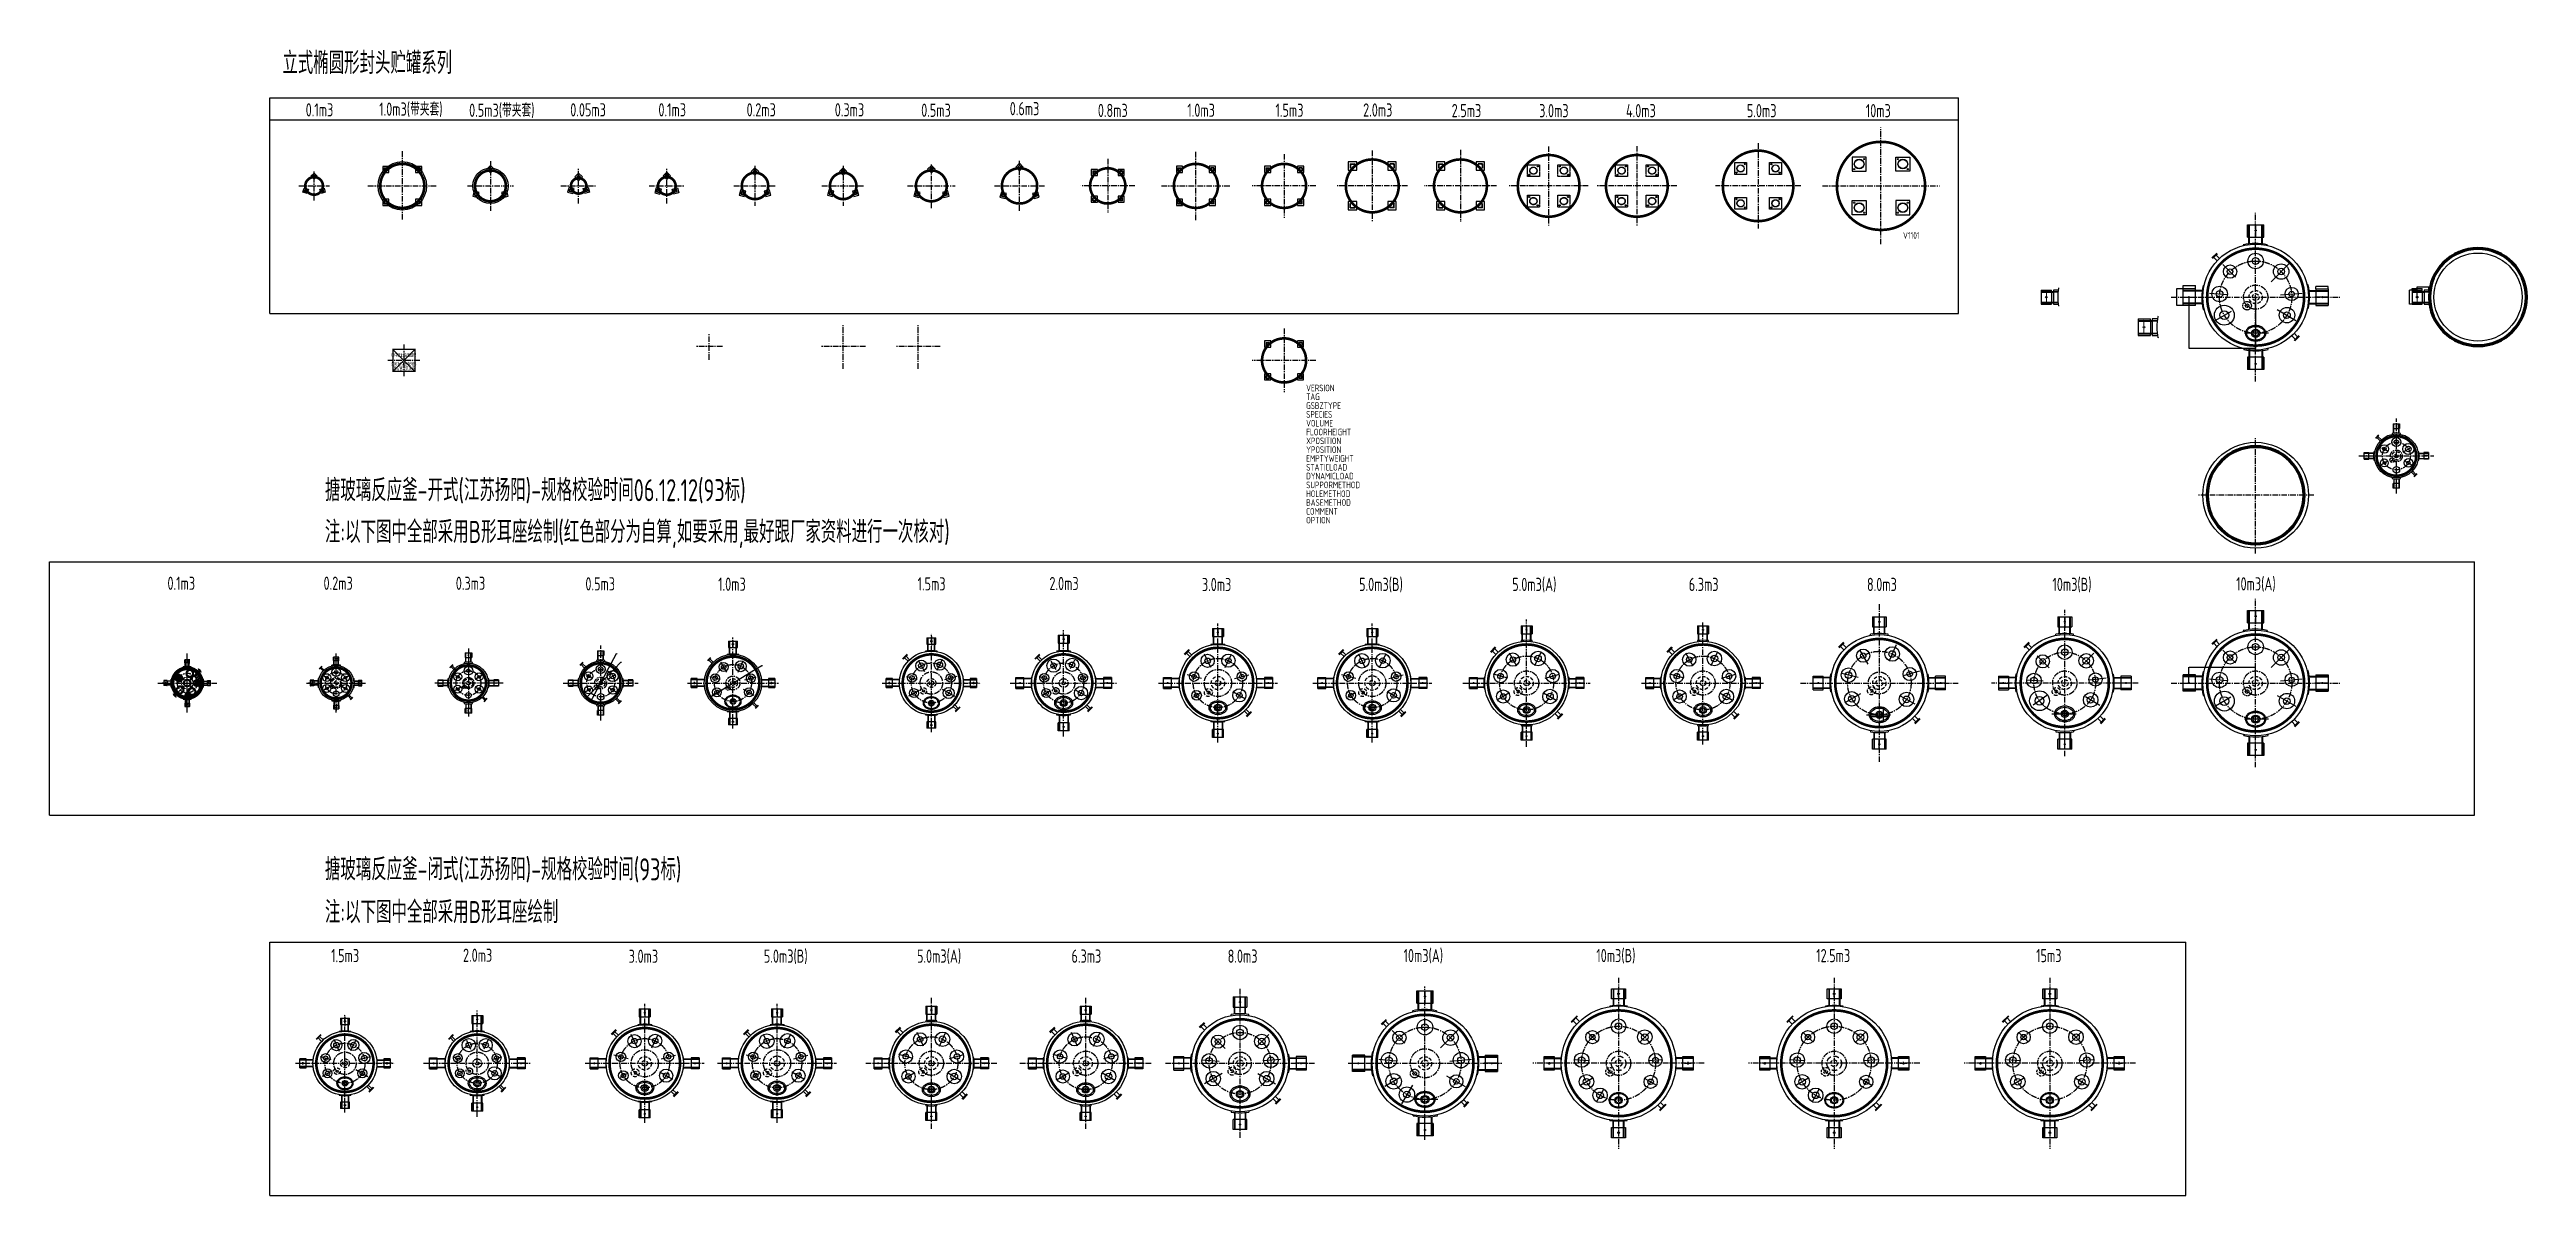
# Model space of a CAD drawing. Header units: millimetres. Extents: x -10878 to 64959, y -43701 to 1476.
# Drawn here: x -10878 to 45300, y -43701 to -17698 of the extents above; entities that cross this region are included whole.
import ezdxf
from ezdxf.enums import TextEntityAlignment as Align

# ---------------------------------------------------------------- set-up
doc = ezdxf.new("R2010")
doc.units = ezdxf.units.MM
for name, pattern in [('Center', [18.7, 12, -3, 0.7, -3]), ('CENTER2', [28.575, 19.05, -3.175, 3.175, -3.175]), ('CENTERX2', [101.6, 63.5, -12.7, 12.7, -12.7]), ('Dashed', [11, 8, -3]), ('DASHEDX2', [38.1, 25.4, -12.7])]:
    doc.linetypes.add(name, pattern=pattern)
for name, color, linetype in [('0DataFlow-GsBzCenterLine', 1, 'CENTERX2'), ('0DataFlow-GsBzEquip', 4, 'Continuous'), ('0DataFlow-GsBzEquipComment', 252, 'Continuous'), ('0DataFlow-GsBzEquipDefault', 3, 'Continuous'), ('0DataFlow-GsText', 2, 'Continuous')]:
    doc.layers.add(name, color=color, linetype=linetype)
for name, color, linetype, lineweight in [('0DataFlow-GsBzEquipOutline', 4, 'Continuous', 60), ('中心线', 1, 'Center', 18), ('虚线', 6, 'Dashed', 18)]:
    doc.layers.add(name, color=color, linetype=linetype, lineweight=lineweight)
doc.styles.add('DataFlow', font='tssdeng.shx', dxfattribs={"width": 0.7, "bigfont": 'hztxt.shx'})
doc.styles.add('HGCAD', font='HGCAD.SHX', dxfattribs={"width": 0.75, "bigfont": 'HGCADHZ.SHX'})
doc.dimstyles.new('HGCAD$0', dxfattribs={"dimtxt": 3.5, "dimasz": 2.5, "dimexe": 1, "dimexo": 1, "dimgap": 1, "dimtad": 1, "dimdec": 1, "dimdsep": 46, "dimtxsty": 'HGCAD', "dimcen": 0, "dimadec": 1, "dimazin": 2, "dimtfac": 1, "dimtmove": 0, "dimatfit": 1, "dimfxl": 0, "dimarcsym": 0})
doc.dimstyles.new('HGCAD$3', dxfattribs={"dimtxt": 3.5, "dimasz": 2.5, "dimexe": 1, "dimexo": 1, "dimgap": 1, "dimtad": 1, "dimtoh": 1, "dimdec": 1, "dimdsep": 46, "dimtxsty": 'HGCAD', "dimcen": 0, "dimadec": 1, "dimazin": 2, "dimtfac": 1, "dimtmove": 0, "dimatfit": 1, "dimfxl": 0, "dimarcsym": 0})

msp = doc.modelspace()

# ---------------------------------------------------------------- texts
at = {"layer": '0DataFlow-GsBzEquipComment', "style": 'DataFlow', "width": 0.7, "flags": 1}
for tag, p in [('VERSION', (17622.38, -25452.3)), ('SPECIES', (17622.38, -26052.3)), ('VOLUME', (17622.38, -26252.3)), ('FLOORHEIGHT', (17622.38, -26452.3)), ('XPOSITION', (17622.38, -26652.3)), ('YPOSITION', (17622.38, -26852.3)), ('EMPTYWEIGHT', (17622.38, -27052.3)), ('STATICLOAD', (17622.38, -27252.3)), ('SUPPORMETHOD', (17622.38, -27652.3)), ('DYNAMICLOAD', (17622.38, -27452.3)), ('HOLEMETHOD', (17622.38, -27852.3)), ('BASEMETHOD', (17622.38, -28052.3)), ('COMMENT', (17622.38, -28252.3)), ('OPTION', (17622.38, -28452.3))]:
    msp.add_attdef(tag, p, '', height=150, dxfattribs=at)
at = {"layer": '0DataFlow-GsBzEquipComment', "style": 'DataFlow', "width": 0.7}
for tag, p in [('TAG', (17622.38, -25652.3)), ('GSBZTYPE', (17622.38, -25852.3))]:
    msp.add_attdef(tag, p, '', height=150, dxfattribs=at)
at = {"layer": '0DataFlow-GsText', "color": 3, "style": 'DataFlow', "width": 0.7}
for s, p in [('立式椭圆形封头贮罐系列', (-5596.51, -18253.25)), ('搪玻璃反应釜-开式(江苏扬阳)-规格校验时间06.12.12(93标)', (-4631.46, -27946.54)), ('注:以下图中全部采用B形耳座绘制(红色部分为自算,如要采用,最好跟厂家资料进行一次核对)', (-4631.46, -28892.78)), ('搪玻璃反应釜-闭式(江苏扬阳)-规格校验时间(93标)', (-4631.46, -36549.36)), ('注:以下图中全部采用B形耳座绘制', (-4631.46, -37520.93))]:
    msp.add_text(s, height=500, dxfattribs=at).set_placement(p)
at = {"layer": '0DataFlow-GsText', "style": 'DataFlow', "width": 0.7}
for s, p in [('0.1m3', (-5068.03, -19216.11)), ('1.0m3(带夹套)', (-3401.05, -19200.5)), ('0.5m3(带夹套)', (-1361.29, -19225.46)), ('0.05m3', (931.97, -19216.11)), ('0.1m3', (2931.97, -19216.11)), ('0.2m3', (4931.97, -19216.11)), ('0.3m3', (6931.97, -19216.11)), ('0.5m3', (8891.49, -19225.46)), ('0.6m3', (10900.11, -19189.66)), ('0.8m3', (12898.51, -19230.14)), ('1.0m3', (14926.98, -19225.22)), ('1.5m3', (16926.98, -19225.22)), ('2.0m3', (18915.46, -19220.16)), ('2.5m3', (20923.29, -19233.66)), ('3.0m3', (22907.74, -19235.32)), ('4.0m3', (24876.56, -19235.32)), ('5.0m3', (27618.23, -19235.32)), ('10m3', (30315.12, -19235.32)), ('0.1m3', (-8202.87, -29958.66)), ('0.2m3', (-4663.23, -29958.66)), ('0.3m3', (-1663.23, -29958.66)), ('0.5m3', (1276.04, -29972.68)), ('1.0m3', (4286.58, -29979.7)), ('1.5m3', (8809.37, -29972.33)), ('2.0m3', (11800.48, -29964.73)), ('3.0m3', (15258.48, -29987.47)), ('5.0m3(B)', (18823.74, -29984.98)), ('5.0m3(A)', (22296.94, -29984.98)), ('6.3m3', (26301.25, -29984.98)), ('8.0m3', (30342.64, -29984.98)), ('10m3(B)', (34548.25, -29984.98)), ('10m3(A)', (38714.67, -29972.2)), ('1.5m3', (-4490.63, -38407.1)), ('2.0m3', (-1499.52, -38399.5)), ('3.0m3', (2258.48, -38422.24)), ('5.0m3(B)', (5323.74, -38419.75)), ('5.0m3(A)', (8796.94, -38419.75)), ('6.3m3', (12301.25, -38419.75)), ('8.0m3', (15842.64, -38419.75)), ('10m3(A)', (19831.44, -38406.97)), ('10m3(B)', (24203.33, -38406.97)), ('12.5m3', (29190.16, -38406.97)), ('15m3', (34178.74, -38406.97))]:
    msp.add_text(s, height=300, dxfattribs=at).set_placement(p)

# ---------------------------------------------------------------- blocks, each defined once
blk = doc.blocks.new('GsBzReactor-V15000D2600BSB')
for p, q in [((-158, 1460), (-158, 1690)), ((-158, 1690), (157, 1690)), ((-125, 1690), (-125, 1304)), ((-111, 1690), (-111, 1305)), ((111, 1690), (111, 1305)), ((125, 1690), (125, 1304)), ((157, 1690), (157, 1460)), ((-199, 1295), (-197, 1285)), ((157, 1460), (-158, 1460)), ((26, 1575), (-31, 1575)), ((0, 1499), (0, 1650)), ((200, 1295), (198, 1285)), ((-1077, 939), (-939, 1077)), ((-1066, 928), (-928, 1066)), ((-951, 888), (-1028, 966)), ((-888, 951), (-966, 1028)), ((-700, 700), (-488, 488)), ((488, 488), (700, 700)), ((-1690, 157), (-1460, 157)), ((-1690, -158), (-1690, 157)), ((-1690, 125), (-1304, 125)), ((-1690, 111), (-1305, 111)), ((-1499, 0), (-1650, 0)), ((-1575, 26), (-1575, -31)), ((-1460, 157), (-1460, -158)), ((-1295, 200), (-1285, 198)), ((-986, 86), (-687, 60)), ((687, 60), (986, 86)), ((1295, 199), (1285, 197)), ((1690, 125), (1304, 125)), ((1690, 111), (1305, 111)), ((1460, -158), (1460, 157)), ((1460, 157), (1690, 157)), ((1499, 0), (1650, 0)), ((1575, -26), (1575, 31)), ((1690, 157), (1690, -158)), ((-1690, -111), (-1305, -111)), ((-1690, -125), (-1304, -125)), ((-1460, -158), (-1690, -158)), ((-1295, -199), (-1285, -197)), ((-598, -345), (-857, -495)), ((598, -345), (857, -495)), ((1295, -200), (1285, -198)), ((1690, -125), (1304, -125)), ((1690, -111), (1305, -111)), ((1690, -158), (1460, -158)), ((888, -951), (966, -1028)), ((1066, -928), (928, -1066)), ((1077, -939), (939, -1077)), ((951, -888), (1028, -966)), ((-200, -1295), (-198, -1285)), ((-158, -1460), (157, -1460)), ((-158, -1690), (-158, -1460)), ((-125, -1690), (-125, -1304)), ((-111, -1690), (-111, -1305)), ((-26, -1575), (31, -1575)), ((0, -1499), (0, -1650)), ((111, -1690), (111, -1305)), ((125, -1690), (125, -1304)), ((157, -1460), (157, -1690)), ((199, -1295), (197, -1285)), ((157, -1690), (-158, -1690))]:
    blk.add_line(p, q)
at = {"const_width": 60}
blk.add_lwpolyline([(-1200, 0, 0.098491), (-1109, -459, 0.098491), (-849, -849, 0.098491), (-459, -1109, 0.098491), (0, -1200, 0.098491), (459, -1109, 0.098491), (849, -849, 0.098491), (1109, -459, 0.098491), (1200, 0, 0.098491), (1109, 459, 0.098491), (849, 849, 0.098491), (459, 1109, 0.098491), (0, 1200, 0.098491), (-459, 1109, 0.098491), (-849, 849, 0.098491), (-1109, 459, 0.098491)], format="xyb", close=True, dxfattribs=at)
for points in [[(-220, -840, 0.126822), (-203, -905, 0.10607), (-153, -962, 0.085783), (-85, -997, 0.075445), (0, -1010, 0.075445), (85, -997, 0.085783), (153, -962, 0.10607), (203, -905, 0.126822), (220, -840, 0.126822), (203, -775, 0.10607), (153, -718, 0.085783), (85, -683, 0.075445), (0, -670, 0.075445), (-85, -683, 0.085783), (-153, -718, 0.10607), (-203, -775, 0.126822)], [(-200, -840, 0.126822), (-186, -895, 0.10607), (-141, -946, 0.085783), (-79, -978, 0.075445), (0, -990, 0.075445), (79, -978, 0.085783), (141, -946, 0.10607), (186, -895, 0.126822), (200, -840, 0.126822), (186, -785, 0.10607), (141, -734, 0.085783), (79, -702, 0.075445), (0, -690, 0.075445), (-79, -702, 0.085783), (-141, -734, 0.10607), (-186, -785, 0.126822)]]:
    blk.add_lwpolyline(points, format="xyb", close=True)
for centre, radius in [((0, 0), 1300), ((0, 1575), 18), ((-594, 594), 150), ((-594, 594), 62.5), ((0, 840), 165), ((0, 840), 75), ((594, 594), 165), ((594, 594), 75), ((-1575, 0), 18), ((-837, 73), 165), ((-837, 73), 75), ((837, 73), 165), ((837, 73), 75), ((1575, 0), 18), ((-727, -420), 165), ((-727, -420), 75), ((727, -420), 165), ((727, -420), 75), ((0, -840), 82.5), ((0, -840), 62.5), ((0, -1575), 18)]:
    blk.add_circle(centre, radius)
at = {"linetype": 'DASHEDX2', "ltscale": 5}
blk.add_circle((0, 0), 165, dxfattribs=at)
at = {"linetype": 'DASHEDX2', "ltscale": 3}
blk.add_circle((0, 0), 75, dxfattribs=at)
at = {"linetype": 'DASHEDX2', "ltscale": 2}
for radius in [97.5, 40]:
    blk.add_circle((-194, -194), radius, dxfattribs=at)
for centre, start, end in [((1, 0), 81.25, 98.75), ((0, 1), 171.25, 188.75), ((0, -1), 351.25, 8.75), ((-1, 0), 261.25, 278.75)]:
    blk.add_arc(centre, 1310, start, end)
at = {"layer": '0DataFlow-GsBzCenterLine', "linetype": 'CENTERX2', "ltscale": 2}
for p, q in [((0, 1942), (0, -1942)), ((1942, 0), (-1942, 0))]:
    blk.add_line(p, q, dxfattribs=at)
for radius in [840, 275]:
    blk.add_circle((0, 0), radius, dxfattribs=at)
at = {"layer": '0DataFlow-GsBzEquipComment', "style": 'DataFlow', "width": 0.7, "flags": 1}
for tag, p in [('VERSION', (1300, -700)), ('SPECIES', (1300, -1700)), ('VOLUME', (1300, -1900)), ('OPTION', (1300, -2100))]:
    blk.add_attdef(tag, p, '', height=150, dxfattribs=at)
at = {"layer": '0DataFlow-GsBzEquipComment', "style": 'DataFlow', "width": 0.7}
for tag, p in [('TAG', (1300, -900)), ('GSBZTYPE', (1300, -1100)), ('POSITIONREGION', (1300, -1300)), ('FLOORHEIGHT', (1300, -1500))]:
    blk.add_attdef(tag, p, '', height=150, dxfattribs=at)
blk = doc.blocks.new('GsBzReactor-V12500D2600BSB')
for p, q in [((-158, 1690), (157, 1690)), ((-158, 1460), (-158, 1690)), ((-125, 1690), (-125, 1304)), ((-111, 1690), (-111, 1305)), ((111, 1690), (111, 1305)), ((125, 1690), (125, 1304)), ((157, 1690), (157, 1460)), ((-199, 1295), (-197, 1285)), ((157, 1460), (-158, 1460)), ((26, 1575), (-31, 1575)), ((0, 1499), (0, 1650)), ((200, 1295), (198, 1285)), ((-1077, 939), (-939, 1077)), ((-1066, 928), (-928, 1066)), ((-951, 888), (-1028, 966)), ((-888, 951), (-966, 1028)), ((-700, 700), (-488, 488)), ((488, 488), (700, 700)), ((-1690, -158), (-1690, 157)), ((-1690, 157), (-1460, 157)), ((-1690, 125), (-1304, 125)), ((-1690, 111), (-1305, 111)), ((-1499, 0), (-1650, 0)), ((-1575, 26), (-1575, -31)), ((-1460, 157), (-1460, -158)), ((-1295, 200), (-1285, 198)), ((-986, 86), (-687, 60)), ((687, 60), (986, 86)), ((1295, 199), (1285, 197)), ((1690, 125), (1304, 125)), ((1690, 111), (1305, 111)), ((1460, 157), (1690, 157)), ((1460, -158), (1460, 157)), ((1499, 0), (1650, 0)), ((1575, -26), (1575, 31)), ((1690, 157), (1690, -158)), ((-1690, -111), (-1305, -111)), ((-1690, -125), (-1304, -125)), ((-1460, -158), (-1690, -158)), ((-1295, -199), (-1285, -197)), ((-598, -345), (-857, -495)), ((598, -345), (857, -495)), ((1295, -200), (1285, -198)), ((1690, -125), (1304, -125)), ((1690, -111), (1305, -111)), ((1690, -158), (1460, -158)), ((-345, -598), (-495, -857)), ((888, -951), (966, -1028)), ((1066, -928), (928, -1066)), ((1077, -939), (939, -1077)), ((951, -888), (1028, -966)), ((-200, -1295), (-198, -1285)), ((-158, -1690), (-158, -1460)), ((-158, -1460), (157, -1460)), ((-125, -1690), (-125, -1304)), ((-111, -1690), (-111, -1305)), ((-26, -1575), (31, -1575)), ((0, -1499), (0, -1650)), ((111, -1690), (111, -1305)), ((125, -1690), (125, -1304)), ((157, -1460), (157, -1690)), ((199, -1295), (197, -1285)), ((157, -1690), (-158, -1690))]:
    blk.add_line(p, q)
at = {"const_width": 60}
blk.add_lwpolyline([(-1200, 0, 0.098491), (-1109, -459, 0.098491), (-849, -849, 0.098491), (-459, -1109, 0.098491), (0, -1200, 0.098491), (459, -1109, 0.098491), (849, -849, 0.098491), (1109, -459, 0.098491), (1200, 0, 0.098491), (1109, 459, 0.098491), (849, 849, 0.098491), (459, 1109, 0.098491), (0, 1200, 0.098491), (-459, 1109, 0.098491), (-849, 849, 0.098491), (-1109, 459, 0.098491)], format="xyb", close=True, dxfattribs=at)
for points in [[(-220, -840, 0.126822), (-203, -905, 0.10607), (-153, -962, 0.085783), (-85, -997, 0.075445), (0, -1010, 0.075445), (85, -997, 0.085783), (153, -962, 0.10607), (203, -905, 0.126822), (220, -840, 0.126822), (203, -775, 0.10607), (153, -718, 0.085783), (85, -683, 0.075445), (0, -670, 0.075445), (-85, -683, 0.085783), (-153, -718, 0.10607), (-203, -775, 0.126822)], [(-200, -840, 0.126822), (-186, -895, 0.10607), (-141, -946, 0.085783), (-79, -978, 0.075445), (0, -990, 0.075445), (79, -978, 0.085783), (141, -946, 0.10607), (186, -895, 0.126822), (200, -840, 0.126822), (186, -785, 0.10607), (141, -734, 0.085783), (79, -702, 0.075445), (0, -690, 0.075445), (-79, -702, 0.085783), (-141, -734, 0.10607), (-186, -785, 0.126822)]]:
    blk.add_lwpolyline(points, format="xyb", close=True)
for centre, radius in [((0, 0), 1300), ((0, 1575), 18), ((-594, 594), 150), ((-594, 594), 62.5), ((0, 840), 165), ((0, 840), 75), ((594, 594), 165), ((594, 594), 75), ((-1575, 0), 18), ((-837, 73), 165), ((-837, 73), 75), ((837, 73), 165), ((837, 73), 75), ((1575, 0), 18), ((-727, -420), 165), ((-727, -420), 75), ((727, -420), 150), ((727, -420), 62.5), ((-420, -727), 165), ((-420, -727), 75), ((0, -840), 82.5), ((0, -840), 62.5), ((0, -1575), 18)]:
    blk.add_circle(centre, radius)
at = {"linetype": 'DASHEDX2', "ltscale": 5}
blk.add_circle((0, 0), 165, dxfattribs=at)
at = {"linetype": 'DASHEDX2', "ltscale": 3}
blk.add_circle((0, 0), 75, dxfattribs=at)
at = {"linetype": 'DASHEDX2', "ltscale": 2}
for radius in [97.5, 40]:
    blk.add_circle((-194, -194), radius, dxfattribs=at)
for centre, start, end in [((1, 0), 81.25, 98.75), ((0, 1), 171.25, 188.75), ((0, -1), 351.25, 8.75), ((-1, 0), 261.25, 278.75)]:
    blk.add_arc(centre, 1310, start, end)
at = {"layer": '0DataFlow-GsBzCenterLine', "linetype": 'CENTERX2', "ltscale": 2}
for p, q in [((0, 1942), (0, -1942)), ((1942, 0), (-1942, 0))]:
    blk.add_line(p, q, dxfattribs=at)
for radius in [840, 275]:
    blk.add_circle((0, 0), radius, dxfattribs=at)
at = {"layer": '0DataFlow-GsBzEquipComment', "style": 'DataFlow', "width": 0.7, "flags": 1}
for tag, p in [('VERSION', (1300, -700)), ('SPECIES', (1300, -1700)), ('VOLUME', (1300, -1900)), ('OPTION', (1300, -2100))]:
    blk.add_attdef(tag, p, '', height=150, dxfattribs=at)
at = {"layer": '0DataFlow-GsBzEquipComment', "style": 'DataFlow', "width": 0.7}
for tag, p in [('TAG', (1300, -900)), ('GSBZTYPE', (1300, -1100)), ('POSITIONREGION', (1300, -1300)), ('FLOORHEIGHT', (1300, -1500))]:
    blk.add_attdef(tag, p, '', height=150, dxfattribs=at)
blk = doc.blocks.new('GsBzReactor-V10000D2600BSB')
for p, q in [((-158, 1460), (-158, 1690)), ((-158, 1690), (157, 1690)), ((-125, 1690), (-125, 1304)), ((-111, 1690), (-111, 1305)), ((111, 1690), (111, 1305)), ((125, 1690), (125, 1304)), ((157, 1690), (157, 1460)), ((-199, 1295), (-197, 1285)), ((157, 1460), (-158, 1460)), ((26, 1575), (-31, 1575)), ((0, 1499), (0, 1650)), ((200, 1295), (198, 1285)), ((-1077, 939), (-939, 1077)), ((-1066, 928), (-928, 1066)), ((-951, 888), (-1028, 966)), ((-888, 951), (-966, 1028)), ((-700, 700), (-488, 488)), ((488, 488), (700, 700)), ((-1690, 157), (-1460, 157)), ((-1690, -158), (-1690, 157)), ((-1690, 125), (-1304, 125)), ((-1690, 111), (-1305, 111)), ((-1499, 0), (-1650, 0)), ((-1575, 26), (-1575, -31)), ((-1460, 157), (-1460, -158)), ((-1295, 200), (-1285, 198)), ((-986, 86), (-687, 60)), ((687, 60), (986, 86)), ((1295, 199), (1285, 197)), ((1690, 125), (1304, 125)), ((1690, 111), (1305, 111)), ((1460, -158), (1460, 157)), ((1460, 157), (1690, 157)), ((1499, 0), (1650, 0)), ((1575, -26), (1575, 31)), ((1690, 157), (1690, -158)), ((-1690, -111), (-1305, -111)), ((-1690, -125), (-1304, -125)), ((-1460, -158), (-1690, -158)), ((-1295, -199), (-1285, -197)), ((-598, -345), (-857, -495)), ((598, -345), (857, -495)), ((1295, -200), (1285, -198)), ((1690, -125), (1304, -125)), ((1690, -111), (1305, -111)), ((1690, -158), (1460, -158)), ((-345, -598), (-495, -857)), ((888, -951), (966, -1028)), ((1066, -928), (928, -1066)), ((1077, -939), (939, -1077)), ((951, -888), (1028, -966)), ((-200, -1295), (-198, -1285)), ((-158, -1460), (157, -1460)), ((-158, -1690), (-158, -1460)), ((-125, -1690), (-125, -1304)), ((-111, -1690), (-111, -1305)), ((-26, -1575), (31, -1575)), ((0, -1499), (0, -1650)), ((111, -1690), (111, -1305)), ((125, -1690), (125, -1304)), ((157, -1460), (157, -1690)), ((199, -1295), (197, -1285)), ((157, -1690), (-158, -1690))]:
    blk.add_line(p, q)
at = {"const_width": 60}
blk.add_lwpolyline([(-1200, 0, 0.098491), (-1109, -459, 0.098491), (-849, -849, 0.098491), (-459, -1109, 0.098491), (0, -1200, 0.098491), (459, -1109, 0.098491), (849, -849, 0.098491), (1109, -459, 0.098491), (1200, 0, 0.098491), (1109, 459, 0.098491), (849, 849, 0.098491), (459, 1109, 0.098491), (0, 1200, 0.098491), (-459, 1109, 0.098491), (-849, 849, 0.098491), (-1109, 459, 0.098491)], format="xyb", close=True, dxfattribs=at)
for points in [[(-220, -840, 0.126822), (-203, -905, 0.10607), (-153, -962, 0.085783), (-85, -997, 0.075445), (0, -1010, 0.075445), (85, -997, 0.085783), (153, -962, 0.10607), (203, -905, 0.126822), (220, -840, 0.126822), (203, -775, 0.10607), (153, -718, 0.085783), (85, -683, 0.075445), (0, -670, 0.075445), (-85, -683, 0.085783), (-153, -718, 0.10607), (-203, -775, 0.126822)], [(-200, -840, 0.126822), (-186, -895, 0.10607), (-141, -946, 0.085783), (-79, -978, 0.075445), (0, -990, 0.075445), (79, -978, 0.085783), (141, -946, 0.10607), (186, -895, 0.126822), (200, -840, 0.126822), (186, -785, 0.10607), (141, -734, 0.085783), (79, -702, 0.075445), (0, -690, 0.075445), (-79, -702, 0.085783), (-141, -734, 0.10607), (-186, -785, 0.126822)]]:
    blk.add_lwpolyline(points, format="xyb", close=True)
for centre, radius in [((0, 0), 1300), ((0, 1575), 18), ((-594, 594), 150), ((-594, 594), 62.5), ((0, 840), 165), ((0, 840), 75), ((594, 594), 165), ((594, 594), 75), ((-1575, 0), 18), ((-837, 73), 165), ((-837, 73), 75), ((837, 73), 150), ((837, 73), 62.5), ((1575, 0), 18), ((-727, -420), 165), ((-727, -420), 75), ((727, -420), 150), ((727, -420), 62.5), ((-420, -727), 165), ((-420, -727), 75), ((0, -840), 82.5), ((0, -840), 62.5), ((0, -1575), 18)]:
    blk.add_circle(centre, radius)
at = {"linetype": 'DASHEDX2', "ltscale": 5}
blk.add_circle((0, 0), 165, dxfattribs=at)
at = {"linetype": 'DASHEDX2', "ltscale": 3}
blk.add_circle((0, 0), 75, dxfattribs=at)
at = {"linetype": 'DASHEDX2', "ltscale": 2}
for radius in [97.5, 40]:
    blk.add_circle((-194, -194), radius, dxfattribs=at)
for centre, start, end in [((1, 0), 81.25, 98.75), ((0, 1), 171.25, 188.75), ((0, -1), 351.25, 8.75), ((-1, 0), 261.25, 278.75)]:
    blk.add_arc(centre, 1310, start, end)
at = {"layer": '0DataFlow-GsBzCenterLine', "linetype": 'CENTERX2', "ltscale": 2}
for p, q in [((0, 1942), (0, -1942)), ((1942, 0), (-1942, 0))]:
    blk.add_line(p, q, dxfattribs=at)
for radius in [840, 275]:
    blk.add_circle((0, 0), radius, dxfattribs=at)
at = {"layer": '0DataFlow-GsBzEquipComment', "style": 'DataFlow', "width": 0.7, "flags": 1}
for tag, p in [('VERSION', (1300, -700)), ('SPECIES', (1300, -1700)), ('VOLUME', (1300, -1900)), ('OPTION', (1300, -2100))]:
    blk.add_attdef(tag, p, '', height=150, dxfattribs=at)
at = {"layer": '0DataFlow-GsBzEquipComment', "style": 'DataFlow', "width": 0.7}
for tag, p in [('TAG', (1300, -900)), ('GSBZTYPE', (1300, -1100)), ('POSITIONREGION', (1300, -1300)), ('FLOORHEIGHT', (1300, -1500))]:
    blk.add_attdef(tag, p, '', height=150, dxfattribs=at)
blk = doc.blocks.new('GsBzReactor-V10000D2400BSB')
for p, q in [((-281, 1189), (-276, 1168)), ((-187, 1364), (-187, 1644)), ((-187, 1644), (187, 1644)), ((-187, 1364), (-153, 1364)), ((-153, 1214), (-153, 1644)), ((-153, 1314), (-139, 1314)), ((-139, 1214), (-139, 1644)), ((-139, 1364), (138, 1364)), ((18, 1514), (-18, 1514)), ((0, 1644), (0, 1346)), ((138, 1214), (138, 1644)), ((138, 1314), (152, 1314)), ((152, 1214), (152, 1644)), ((152, 1364), (187, 1364)), ((187, 1364), (187, 1644)), ((265, 1190), (261, 1171)), ((-992, 888), (-883, 997)), ((-978, 874), (-869, 983)), ((-872, 824), (-950, 901)), ((-819, 877), (-897, 955)), ((-744, 744), (-456, 456)), ((778, 778), (351, 351)), ((-1364, 187), (-1644, 187)), ((-1644, -187), (-1644, 187)), ((-1214, 152), (-1644, 152)), ((-1214, 138), (-1644, 138)), ((-1514, 18), (-1514, -18)), ((-1364, 152), (-1364, 187)), ((-1364, -139), (-1364, 138)), ((-1314, 138), (-1314, 152)), ((-1190, 265), (-1171, 261)), ((-1049, 92), (-643, 56)), ((563, 49), (1053, 92)), ((1189, 281), (1168, 276)), ((1214, 152), (1644, 152)), ((1214, 138), (1644, 138)), ((1314, 152), (1314, 138)), ((1644, 0), (1346, 0)), ((1364, 187), (1364, 152)), ((1364, 187), (1644, 187)), ((1364, 138), (1364, -139)), ((1514, -18), (1514, 18)), ((1644, 187), (1644, -187)), ((-1644, 0), (-1346, 0)), ((-1214, -139), (-1644, -139)), ((-1214, -153), (-1644, -153)), ((-1364, -187), (-1644, -187)), ((-1364, -187), (-1364, -153)), ((-1314, -153), (-1314, -139)), ((-1189, -281), (-1168, -276)), ((-559, -323), (-912, -526)), ((-286, -495), (-531, -920)), ((490, -283), (915, -528)), ((1190, -265), (1171, -261)), ((1214, -139), (1644, -139)), ((1214, -153), (1644, -153)), ((1314, -139), (1314, -153)), ((1364, -153), (1364, -187)), ((1364, -187), (1644, -187)), ((821, -875), (899, -953)), ((980, -871), (871, -980)), ((875, -821), (953, -899)), ((995, -886), (886, -995)), ((-265, -1190), (-261, -1171)), ((-153, -1364), (-187, -1364)), ((-187, -1364), (-187, -1644)), ((187, -1644), (-187, -1644)), ((-153, -1214), (-153, -1644)), ((-139, -1314), (-153, -1314)), ((-139, -1214), (-139, -1644)), ((138, -1364), (-139, -1364)), ((-18, -1514), (18, -1514)), ((0, -1644), (0, -1346)), ((138, -1214), (138, -1644)), ((152, -1314), (138, -1314)), ((152, -1214), (152, -1644)), ((187, -1364), (152, -1364)), ((187, -1364), (187, -1644)), ((281, -1189), (276, -1168))]:
    blk.add_line(p, q)
at = {"lineweight": -3, "ltscale": 5}
blk.add_line((292, -820), (-256, -820), dxfattribs=at)
at = {"const_width": 60}
blk.add_lwpolyline([(1100, 0, 1), (-1100, 0, 1)], format="xyb", close=True, dxfattribs=at)
at = {"lineweight": -3, "ltscale": 5}
blk.add_lwpolyline([(-235, -820, 0.127589), (-218, -884, 0.10617), (-166, -944, 0.08543), (-93, -981, 0.074939), (0, -995, 0.074939), (93, -981, 0.08543), (166, -944, 0.10617), (218, -884, 0.127589), (235, -820, 0.127589), (218, -756, 0.10617), (166, -696, 0.08543), (93, -659, 0.074939), (0, -645, 0.074939), (-93, -659, 0.08543), (-166, -696, 0.10617), (-218, -756, 0.127589)], format="xyb", close=True, dxfattribs=at)
blk.add_lwpolyline([(0, -970, 0.067324), (80, -959, 0.079704), (144, -930, 0.107125), (194, -879, 0.140129), (210, -820, 0.140129), (194, -761, 0.107125), (144, -710, 0.079704), (80, -681, 0.067324), (0, -670, 0.067324), (-80, -681, 0.079704), (-144, -710, 0.107125), (-194, -761, 0.140129), (-210, -820, 0.140129), (-194, -879, 0.107125), (-144, -930, 0.079704), (-80, -959, 0.067324)], format="xyb", close=True)
for centre, radius in [((0, 0), 1200), ((0, 1514), 12), ((-580, 580), 150), ((-580, 580), 62.5), ((0, 820), 175), ((0, 820), 75), ((580, 580), 175), ((580, 580), 75), ((-1514, 0), 12), ((-817, 71), 175), ((-817, 71), 75), ((817, 71), 175), ((817, 71), 75), ((1514, 0), 12), ((-710, -410), 175), ((-710, -410), 75), ((-410, -710), 175), ((710, -410), 150), ((710, -410), 62.5), ((-410, -710), 75), ((0, -820), 91.8), ((0, -820), 62.5), ((0, -1514), 12)]:
    blk.add_circle(centre, radius)
at = {"linetype": 'DASHEDX2', "ltscale": 3}
for radius in [150, 75]:
    blk.add_circle((0, 0), radius, dxfattribs=at)
at = {"linetype": 'DASHEDX2'}
for radius in [97.5, 40]:
    blk.add_circle((-233, -233), radius, dxfattribs=at)
for centre, start, end in [((-6, 17), 77.0097, 103.2295), ((-17, -6), 167.0097, 193.2295), ((17, 6), 347.0097, 13.2295), ((6, -17), 257.0097, 283.2295)]:
    blk.add_arc(centre, 1204, start, end)
at = {"layer": '0DataFlow-GsBzCenterLine', "linetype": 'CENTERX2', "ltscale": 2}
for p, q in [((0, -1740), (0, 1740)), ((-1740, 0), (1740, 0))]:
    blk.add_line(p, q, dxfattribs=at)
for radius in [820, 330]:
    blk.add_circle((0, 0), radius, dxfattribs=at)
at = {"layer": '0DataFlow-GsBzEquipComment', "style": 'DataFlow', "width": 0.7, "flags": 1}
for tag, p in [('VERSION', (1300, -700)), ('SPECIES', (1300, -1700)), ('VOLUME', (1300, -1900)), ('OPTION', (1300, -2100))]:
    blk.add_attdef(tag, p, '', height=150, dxfattribs=at)
at = {"layer": '0DataFlow-GsBzEquipComment', "style": 'DataFlow', "width": 0.7}
for tag, p in [('TAG', (1300, -900)), ('GSBZTYPE', (1300, -1100)), ('POSITIONREGION', (1300, -1300)), ('FLOORHEIGHT', (1300, -1500))]:
    blk.add_attdef(tag, p, '', height=150, dxfattribs=at)
blk = doc.blocks.new('GsBzReactor-V8000D2200BSB')
for p, q in [((-158, 1504), (-158, 1274)), ((-158, 1274), (-128, 1274)), ((-158, 1504), (157, 1504)), ((-128, 1117), (-128, 1504)), ((-128, 1224), (-116, 1224)), ((-116, 1118), (-116, 1504)), ((-116, 1274), (115, 1274)), ((18, 1389), (-18, 1389)), ((0, 1504), (0, 1256)), ((115, 1118), (115, 1504)), ((115, 1224), (127, 1224)), ((127, 1117), (127, 1504)), ((127, 1274), (157, 1274)), ((157, 1504), (157, 1274)), ((-925, 816), (-816, 925)), ((-910, 801), (-801, 910)), ((-805, 751), (-882, 829)), ((-751, 805), (-829, 882)), ((-200, 1082), (-200, 1106)), ((200, 1082), (200, 1106)), ((-1504, -158), (-1504, 157)), ((-1504, 157), (-1274, 157)), ((-1117, 127), (-1504, 127)), ((-1118, 115), (-1504, 115)), ((-1504, 0), (-1256, 0)), ((-1389, 18), (-1389, -18)), ((-1274, 127), (-1274, 157)), ((-1274, -116), (-1274, 115)), ((-1224, 115), (-1224, 127)), ((-1082, 200), (-1106, 200)), ((1082, 200), (1106, 200)), ((1117, 127), (1504, 127)), ((1118, 115), (1504, 115)), ((1224, 127), (1224, 115)), ((1504, 0), (1256, 0)), ((1504, 157), (1274, 157)), ((1274, 157), (1274, 127)), ((1274, 115), (1274, -116)), ((1389, -18), (1389, 18)), ((1504, 157), (1504, -158)), ((-1118, -116), (-1504, -116)), ((-1117, -128), (-1504, -128)), ((-1504, -158), (-1274, -158)), ((-1274, -158), (-1274, -128)), ((-1224, -128), (-1224, -116)), ((-1082, -200), (-1106, -200)), ((-402, -232), (-806, -465)), ((402, -232), (806, -465)), ((1082, -200), (1106, -200)), ((1117, -128), (1504, -128)), ((1118, -116), (1504, -116)), ((1224, -116), (1224, -128)), ((1274, -128), (1274, -158)), ((1504, -158), (1274, -158)), ((-200, -1082), (-200, -1106)), ((-128, -1117), (-128, -1504)), ((-116, -1118), (-116, -1504)), ((115, -1118), (115, -1504)), ((127, -1117), (127, -1504)), ((200, -1082), (200, -1106)), ((751, -805), (829, -882)), ((910, -801), (801, -910)), ((805, -751), (882, -829)), ((925, -816), (816, -925)), ((-158, -1504), (-158, -1274)), ((-128, -1274), (-158, -1274)), ((157, -1504), (-158, -1504)), ((-116, -1224), (-128, -1224)), ((115, -1274), (-116, -1274)), ((-18, -1389), (18, -1389)), ((0, -1504), (0, -1256)), ((127, -1224), (115, -1224)), ((157, -1274), (127, -1274)), ((157, -1504), (157, -1274))]:
    blk.add_line(p, q)
at = {"linetype": 'CENTERX2', "ltscale": 6}
for p, q in [((-338, 332), (-661, 650)), ((655, 655), (335, 335)), ((-472, 37), (-924, 73)), ((922, 89), (471, 45))]:
    blk.add_line(p, q, dxfattribs=at)
at = {"const_width": 60}
blk.add_lwpolyline([(-707, -707, 1), (707, 707, 1)], format="xyb", close=True, dxfattribs=at)
for points in [[(-230, -700, 0.126822), (-212, -770, 0.10607), (-159, -830, 0.085783), (-88, -867, 0.075445), (0, -880, 0.075445), (88, -867, 0.085783), (159, -830, 0.10607), (212, -770, 0.126822), (230, -700, 0.126822), (212, -630, 0.10607), (159, -570, 0.085783), (88, -533, 0.075445), (0, -520, 0.075445), (-88, -533, 0.085783), (-159, -570, 0.10607), (-212, -630, 0.126822)], [(-200, -700, 0.126822), (-186, -755, 0.10607), (-141, -806, 0.085783), (-79, -838, 0.075445), (0, -850, 0.075445), (79, -838, 0.085783), (141, -806, 0.10607), (186, -755, 0.126822), (200, -700, 0.126822), (186, -645, 0.10607), (141, -594, 0.085783), (79, -562, 0.075445), (0, -550, 0.075445), (-79, -562, 0.085783), (-141, -594, 0.10607), (-186, -645, 0.126822)]]:
    blk.add_lwpolyline(points, format="xyb", close=True)
for centre, radius in [((0, 1389), 12), ((0, 0), 1100), ((-499, 491), 150), ((0, 700), 165), ((0, 700), 75), ((495, 495), 165), ((495, 495), 75), ((-1389, 0), 12), ((-698, 55), 165), ((-698, 55), 75), ((-499, 491), 62.5), ((697, 67), 165), ((697, 67), 75), ((1389, 0), 12), ((-606, -350), 165), ((-606, -350), 75), ((606, -350), 165), ((606, -350), 75), ((0, -700), 82.5), ((0, -700), 62.5), ((0, -1389), 12)]:
    blk.add_circle(centre, radius)
at = {"linetype": 'DASHEDX2', "ltscale": 3}
for centre, radius in [((0, 0), 150), ((0, 0), 75), ((-180, -180), 90), ((-180, -180), 32.5)]:
    blk.add_circle(centre, radius, dxfattribs=at)
for start, end in [(79.7504, 100.2496), (169.7504, 190.2496), (349.7504, 10.2496), (259.7504, 280.2496)]:
    blk.add_arc((0, 0), 1124, start, end)
at = {"layer": '0DataFlow-GsBzCenterLine', "linetype": 'CENTERX2', "ltscale": 2}
for p, q in [((0, -1690), (0, 1690)), ((-1690, 0), (1690, 0))]:
    blk.add_line(p, q, dxfattribs=at)
for radius in [700, 255]:
    blk.add_circle((0, 0), radius, dxfattribs=at)
at = {"layer": '0DataFlow-GsBzEquipComment', "style": 'DataFlow', "width": 0.7, "flags": 1}
for tag, p in [('VERSION', (1300, -700)), ('SPECIES', (1300, -1700)), ('VOLUME', (1300, -1900)), ('OPTION', (1300, -2100))]:
    blk.add_attdef(tag, p, '', height=150, dxfattribs=at)
at = {"layer": '0DataFlow-GsBzEquipComment', "style": 'DataFlow', "width": 0.7}
for tag, p in [('TAG', (1300, -900)), ('GSBZTYPE', (1300, -1100)), ('POSITIONREGION', (1300, -1300)), ('FLOORHEIGHT', (1300, -1500))]:
    blk.add_attdef(tag, p, '', height=150, dxfattribs=at)
blk = doc.blocks.new('GsBzReactor-V6300D1900BSB')
for p, q in [((-125, 1296), (125, 1296)), ((-125, 1296), (-125, 1116)), ((-103, 964), (-103, 1296)), ((-93, 966), (-93, 1296)), ((0, 1296), (0, 1098)), ((0, 1241), (0, 1118)), ((92, 966), (92, 1296)), ((102, 965), (102, 1296)), ((125, 1296), (125, 1116)), ((-821, 710), (-710, 821)), ((-805, 694), (-694, 805)), ((-699, 645), (-776, 723)), ((-645, 699), (-723, 776)), ((-125, 1116), (-103, 1116)), ((-125, 962), (-125, 942)), ((-103, 1066), (-93, 1066)), ((-93, 1116), (92, 1116)), ((92, 1066), (102, 1066)), ((102, 1116), (125, 1116)), ((125, 942), (125, 962)), ((-1296, -125), (-1296, 125)), ((-1296, 125), (-1116, 125)), ((-965, 102), (-1296, 102)), ((-966, 92), (-1296, 92)), ((-1296, 0), (-1098, 0)), ((-1241, 0), (-1118, 0)), ((-1116, 102), (-1116, 125)), ((-1116, -93), (-1116, 92)), ((-1066, 92), (-1066, 102)), ((-942, 125), (-962, 125)), ((962, 125), (942, 125)), ((964, 103), (1296, 103)), ((966, 93), (1296, 93)), ((1066, 103), (1066, 93)), ((1296, 125), (1116, 125)), ((1116, 125), (1116, 103)), ((1116, 93), (1116, -92)), ((1296, 125), (1296, -125)), ((-966, -93), (-1296, -93)), ((-964, -103), (-1296, -103)), ((-1296, -125), (-1116, -125)), ((-1116, -125), (-1116, -103)), ((-1066, -103), (-1066, -93)), ((-962, -125), (-942, -125)), ((942, -125), (962, -125)), ((965, -102), (1296, -102)), ((966, -92), (1296, -92)), ((1066, -92), (1066, -102)), ((1296, 0), (1098, 0)), ((1116, -102), (1116, -125)), ((1296, -125), (1116, -125)), ((1241, 0), (1118, 0)), ((-125, -942), (-125, -962)), ((-125, -1296), (-125, -1116)), ((-102, -1116), (-125, -1116)), ((-102, -965), (-102, -1296)), ((-92, -1066), (-102, -1066)), ((-92, -966), (-92, -1296)), ((93, -1116), (-92, -1116)), ((0, -1296), (0, -1098)), ((0, -1241), (0, -1118)), ((93, -966), (93, -1296)), ((103, -1066), (93, -1066)), ((103, -964), (103, -1296)), ((125, -1116), (103, -1116)), ((125, -962), (125, -942)), ((125, -1296), (125, -1116)), ((645, -699), (723, -776)), ((805, -694), (694, -805)), ((699, -645), (776, -723)), ((821, -710), (710, -821)), ((125, -1296), (-125, -1296))]:
    blk.add_line(p, q)
at = {"linetype": 'CENTERX2', "ltscale": 6}
for p, q in [((-182, 390), (-324, 695)), ((181, 386), (323, 691)), ((-412, 110), (-737, 197)), ((412, 110), (737, 197)), ((-374, -216), (-665, -384)), ((369, -213), (661, -381))]:
    blk.add_line(p, q, dxfattribs=at)
at = {"const_width": 60}
blk.add_lwpolyline([(-875, 0, 1), (875, 0, 1)], format="xyb", close=True, dxfattribs=at)
for points in [[(0, -750, 0.067324), (80, -739, 0.079704), (144, -710, 0.107125), (194, -659, 0.140129), (210, -600, 0.140129), (194, -541, 0.107125), (144, -490, 0.079704), (80, -461, 0.067324), (0, -450, 0.067324), (-80, -461, 0.079704), (-144, -490, 0.107125), (-194, -541, 0.140129), (-210, -600, 0.140129), (-194, -659, 0.107125), (-144, -710, 0.079704), (-80, -739, 0.067324)], [(0, -720, 0.067324), (72, -710, 0.079704), (128, -685, 0.107125), (168, -643, 0.140129), (180, -600, 0.140129), (168, -557, 0.107125), (128, -515, 0.079704), (72, -490, 0.067324), (0, -480, 0.067324), (-72, -490, 0.079704), (-128, -515, 0.107125), (-168, -557, 0.140129), (-180, -600, 0.140129), (-168, -643, 0.107125), (-128, -685, 0.079704), (-72, -710, 0.067324)]]:
    blk.add_lwpolyline(points, format="xyb", close=True)
for centre, radius in [((0, 1206), 12), ((0, 0), 950), ((254, 544), 165), ((254, 544), 75), ((-1206, 0), 12), ((1206, 0), 12), ((0, -600), 80), ((0, -600), 50), ((520, -300), 165), ((520, -300), 75), ((0, -1206), 12)]:
    blk.add_circle(centre, radius)
at = {"ltscale": 3}
for centre, radius in [((-254, 544), 150), ((-254, 544), 62.5), ((-580, 155), 150), ((-580, 155), 62.5), ((580, 155), 150), ((580, 155), 62.5), ((-520, -300), 150), ((-520, -300), 62.5)]:
    blk.add_circle(centre, radius, dxfattribs=at)
at = {"linetype": 'DASHEDX2', "ltscale": 3}
for centre, radius in [((0, 0), 150), ((0, 0), 62.5), ((-194, -194), 90), ((-194, -194), 32.5)]:
    blk.add_circle(centre, radius, dxfattribs=at)
at = {"lineweight": -3, "ltscale": 5}
for start, end in [(82.5959, 97.4041), (172.5959, 187.4041), (352.5959, 7.4041), (262.5959, 277.4041)]:
    blk.add_arc((0, 0), 970, start, end, dxfattribs=at)
at = {"layer": '0DataFlow-GsBzCenterLine', "linetype": 'CENTERX2', "ltscale": 2}
for p, q in [((0, -1490), (0, 1490)), ((-1490, 0), (1490, 0))]:
    blk.add_line(p, q, dxfattribs=at)
for radius in [600, 275]:
    blk.add_circle((0, 0), radius, dxfattribs=at)
at = {"layer": '0DataFlow-GsBzEquipComment', "style": 'DataFlow', "width": 0.7, "flags": 1}
for tag, p in [('VERSION', (1100, -500)), ('SPECIES', (1100, -1500)), ('VOLUME', (1100, -1700)), ('OPTION', (1100, -1900))]:
    blk.add_attdef(tag, p, '', height=150, dxfattribs=at)
at = {"layer": '0DataFlow-GsBzEquipComment', "style": 'DataFlow', "width": 0.7}
for tag, p in [('TAG', (1100, -700)), ('GSBZTYPE', (1100, -900)), ('POSITIONREGION', (1100, -1100)), ('FLOORHEIGHT', (1100, -1300))]:
    blk.add_attdef(tag, p, '', height=150, dxfattribs=at)
blk = doc.blocks.new('GsBzReactor-V5000D1900BSB')
for p, q in [((-125, 1296), (-125, 1116)), ((-125, 1296), (125, 1296)), ((-103, 964), (-103, 1296)), ((-93, 966), (-93, 1296)), ((0, 1296), (0, 1098)), ((0, 1241), (0, 1118)), ((92, 966), (92, 1296)), ((102, 965), (102, 1296)), ((125, 1296), (125, 1116)), ((-821, 710), (-710, 821)), ((-805, 694), (-694, 805)), ((-699, 645), (-776, 723)), ((-645, 699), (-723, 776)), ((-125, 1116), (-103, 1116)), ((-125, 962), (-125, 942)), ((-103, 1066), (-93, 1066)), ((-93, 1116), (92, 1116)), ((92, 1066), (102, 1066)), ((102, 1116), (125, 1116)), ((125, 942), (125, 962)), ((-1296, 125), (-1116, 125)), ((-1296, -125), (-1296, 125)), ((-965, 102), (-1296, 102)), ((-966, 92), (-1296, 92)), ((-1296, 0), (-1098, 0)), ((-1241, 0), (-1118, 0)), ((-1116, 102), (-1116, 125)), ((-1116, -93), (-1116, 92)), ((-1066, 92), (-1066, 102)), ((-942, 125), (-962, 125)), ((962, 125), (942, 125)), ((964, 103), (1296, 103)), ((966, 93), (1296, 93)), ((1066, 103), (1066, 93)), ((1116, 125), (1116, 103)), ((1296, 125), (1116, 125)), ((1116, 93), (1116, -92)), ((1296, 125), (1296, -125)), ((-966, -93), (-1296, -93)), ((-964, -103), (-1296, -103)), ((-1296, -125), (-1116, -125)), ((-1116, -125), (-1116, -103)), ((-1066, -103), (-1066, -93)), ((-962, -125), (-942, -125)), ((942, -125), (962, -125)), ((965, -102), (1296, -102)), ((966, -92), (1296, -92)), ((1066, -92), (1066, -102)), ((1296, 0), (1098, 0)), ((1116, -102), (1116, -125)), ((1296, -125), (1116, -125)), ((1241, 0), (1118, 0)), ((-125, -942), (-125, -962)), ((-102, -1116), (-125, -1116)), ((-125, -1296), (-125, -1116)), ((-102, -965), (-102, -1296)), ((-92, -1066), (-102, -1066)), ((-92, -966), (-92, -1296)), ((93, -1116), (-92, -1116)), ((0, -1296), (0, -1098)), ((0, -1241), (0, -1118)), ((93, -966), (93, -1296)), ((103, -1066), (93, -1066)), ((103, -964), (103, -1296)), ((125, -1116), (103, -1116)), ((125, -962), (125, -942)), ((125, -1296), (125, -1116)), ((645, -699), (723, -776)), ((805, -694), (694, -805)), ((699, -645), (776, -723)), ((821, -710), (710, -821)), ((125, -1296), (-125, -1296))]:
    blk.add_line(p, q)
at = {"linetype": 'CENTERX2', "ltscale": 6}
for p, q in [((-182, 391), (-325, 696)), ((181, 386), (323, 691)), ((-412, 110), (-737, 197)), ((412, 110), (737, 197)), ((-374, -216), (-665, -384)), ((369, -213), (661, -381))]:
    blk.add_line(p, q, dxfattribs=at)
at = {"const_width": 60}
blk.add_lwpolyline([(-875, 0, 1), (875, 0, 1)], format="xyb", close=True, dxfattribs=at)
for points in [[(0, -750, 0.067324), (80, -739, 0.079704), (144, -710, 0.107125), (194, -659, 0.140129), (210, -600, 0.140129), (194, -541, 0.107125), (144, -490, 0.079704), (80, -461, 0.067324), (0, -450, 0.067324), (-80, -461, 0.079704), (-144, -490, 0.107125), (-194, -541, 0.140129), (-210, -600, 0.140129), (-194, -659, 0.107125), (-144, -710, 0.079704), (-80, -739, 0.067324)], [(0, -720, 0.067324), (72, -710, 0.079704), (128, -685, 0.107125), (168, -643, 0.140129), (180, -600, 0.140129), (168, -557, 0.107125), (128, -515, 0.079704), (72, -490, 0.067324), (0, -480, 0.067324), (-72, -490, 0.079704), (-128, -515, 0.107125), (-168, -557, 0.140129), (-180, -600, 0.140129), (-168, -643, 0.107125), (-128, -685, 0.079704), (-72, -710, 0.067324)]]:
    blk.add_lwpolyline(points, format="xyb", close=True)
for centre, radius in [((0, 1206), 12), ((0, 0), 950), ((254, 544), 165), ((254, 544), 75), ((-1206, 0), 12), ((1206, 0), 12), ((0, -600), 80), ((0, -600), 50), ((520, -300), 165), ((520, -300), 75), ((0, -1206), 12)]:
    blk.add_circle(centre, radius)
at = {"ltscale": 3}
for centre, radius in [((-254, 544), 150), ((-254, 544), 62.5), ((-580, 155), 150), ((-580, 155), 62.5), ((580, 155), 150), ((580, 155), 62.5), ((-520, -300), 150), ((-520, -300), 62.5)]:
    blk.add_circle(centre, radius, dxfattribs=at)
at = {"linetype": 'DASHEDX2', "ltscale": 3}
for centre, radius in [((0, 0), 150), ((0, 0), 62.5), ((-194, -194), 90), ((-194, -194), 32.5)]:
    blk.add_circle(centre, radius, dxfattribs=at)
at = {"lineweight": -3, "ltscale": 5}
for start, end in [(82.5959, 97.4041), (172.5959, 187.4041), (352.5959, 7.4041), (262.5959, 277.4041)]:
    blk.add_arc((0, 0), 970, start, end, dxfattribs=at)
at = {"layer": '0DataFlow-GsBzCenterLine', "linetype": 'CENTERX2', "ltscale": 2}
for p, q in [((0, -1490), (0, 1490)), ((-1490, 0), (1490, 0))]:
    blk.add_line(p, q, dxfattribs=at)
for radius in [600, 275]:
    blk.add_circle((0, 0), radius, dxfattribs=at)
at = {"layer": '0DataFlow-GsBzEquipComment', "style": 'DataFlow', "width": 0.7, "flags": 1}
for tag, p in [('VERSION', (1100, -500)), ('SPECIES', (1100, -1500)), ('VOLUME', (1100, -1700)), ('OPTION', (1100, -1900))]:
    blk.add_attdef(tag, p, '', height=150, dxfattribs=at)
at = {"layer": '0DataFlow-GsBzEquipComment', "style": 'DataFlow', "width": 0.7}
for tag, p in [('TAG', (1100, -700)), ('GSBZTYPE', (1100, -900)), ('POSITIONREGION', (1100, -1100)), ('FLOORHEIGHT', (1100, -1300))]:
    blk.add_attdef(tag, p, '', height=150, dxfattribs=at)
blk = doc.blocks.new('GsBzReactor-V5000D1750BSB')
for p, q in [((-125, 1235), (125, 1235)), ((-125, 1235), (-125, 1055)), ((-103, 879), (-103, 1235)), ((-93, 880), (-93, 1235)), ((18, 1145), (-18, 1145)), ((0, 1244), (0, 1046)), ((92, 880), (92, 1235)), ((102, 879), (102, 1235)), ((125, 1235), (125, 1055)), ((-764, 658), (-658, 764)), ((-750, 643), (-643, 750)), ((-717, 676), (-676, 717)), ((-639, 599), (-717, 676)), ((-639, 599), (-717, 676)), ((-599, 639), (-676, 717)), ((-158, 871), (-158, 861)), ((-125, 1055), (-103, 1055)), ((-103, 1005), (-93, 1005)), ((-93, 1055), (92, 1055)), ((92, 1005), (102, 1005)), ((102, 1055), (125, 1055)), ((158, 871), (158, 861)), ((-1244, 0), (-1046, 0)), ((-1235, 125), (-1055, 125)), ((-1235, -125), (-1235, 125)), ((-879, 102), (-1235, 102)), ((-880, 92), (-1235, 92)), ((-1145, 18), (-1145, -18)), ((-1055, 102), (-1055, 125)), ((-1055, -93), (-1055, 92)), ((-1005, 92), (-1005, 102)), ((-871, 158), (-861, 158)), ((871, 158), (861, 158)), ((879, 103), (1235, 103)), ((880, 93), (1235, 93)), ((1005, 103), (1005, 93)), ((1055, 125), (1055, 103)), ((1235, 125), (1055, 125)), ((1055, 93), (1055, -92)), ((1145, -18), (1145, 18)), ((1235, 125), (1235, -125)), ((-880, -93), (-1235, -93)), ((-879, -103), (-1235, -103)), ((-1235, -125), (-1055, -125)), ((-1055, -125), (-1055, -103)), ((-1005, -103), (-1005, -93)), ((-871, -158), (-861, -158)), ((-413, -238), (-557, -322)), ((871, -158), (861, -158)), ((879, -102), (1235, -102)), ((880, -92), (1235, -92)), ((1005, -92), (1005, -102)), ((1244, 0), (1046, 0)), ((1055, -102), (1055, -125)), ((1235, -125), (1055, -125)), ((-158, -871), (-158, -861)), ((-125, -1235), (-125, -1055)), ((-102, -1055), (-125, -1055)), ((-102, -879), (-102, -1235)), ((-92, -1005), (-102, -1005)), ((-92, -880), (-92, -1235)), ((93, -1055), (-92, -1055)), ((0, -1244), (0, -1046)), ((93, -880), (93, -1235)), ((103, -1005), (93, -1005)), ((103, -879), (103, -1235)), ((125, -1055), (103, -1055)), ((125, -1235), (125, -1055)), ((158, -871), (158, -861)), ((599, -639), (676, -717)), ((639, -599), (717, -676)), ((639, -599), (717, -676)), ((750, -643), (643, -750)), ((764, -658), (658, -764)), ((717, -676), (676, -717)), ((125, -1235), (-125, -1235)), ((-18, -1145), (18, -1145))]:
    blk.add_line(p, q)
at = {"linetype": 'CENTERX2', "ltscale": 6}
for p, q in [((-163, 350), (-306, 655)), ((163, 350), (306, 655)), ((-373, 100), (-698, 187)), ((373, 100), (698, 187)), ((335, -193), (626, -361))]:
    blk.add_line(p, q, dxfattribs=at)
at = {"const_width": 60}
blk.add_lwpolyline([(0, 800, -1), (0, -800, -1)], format="xyb", close=True, dxfattribs=at)
for points in [[(0, -710, 0.067324), (80, -699, 0.079704), (144, -670, 0.107125), (194, -619, 0.140129), (210, -560, 0.140129), (194, -501, 0.107125), (144, -450, 0.079704), (80, -421, 0.067324), (0, -410, 0.067324), (-80, -421, 0.079704), (-144, -450, 0.107125), (-194, -501, 0.140129), (-210, -560, 0.140129), (-194, -619, 0.107125), (-144, -670, 0.079704), (-80, -699, 0.067324)], [(0, -680, 0.067324), (72, -670, 0.079704), (128, -645, 0.107125), (168, -603, 0.140129), (180, -560, 0.140129), (168, -517, 0.107125), (128, -475, 0.079704), (72, -450, 0.067324), (0, -440, 0.067324), (-72, -450, 0.079704), (-128, -475, 0.107125), (-168, -517, 0.140129), (-180, -560, 0.140129), (-168, -603, 0.107125), (-128, -645, 0.079704), (-72, -670, 0.067324)]]:
    blk.add_lwpolyline(points, format="xyb", close=True)
for centre, radius in [((0, 1145), 12), ((0, 0), 875), ((-234, 503), 165), ((-234, 503), 62.5), ((237, 508), 165), ((237, 508), 62.5), ((-1145, 0), 12), ((-541, 146), 108), ((-541, 146), 50), ((541, 146), 108), ((541, 146), 50), ((1145, 0), 12), ((-485, -280), 108), ((-485, -280), 50), ((0, -560), 80), ((0, -560), 50), ((485, -280), 150), ((485, -280), 62.5), ((0, -1145), 12)]:
    blk.add_circle(centre, radius)
at = {"linetype": 'DASHEDX2', "ltscale": 3}
for centre, radius in [((0, 0), 165), ((0, 0), 62.5), ((-217, -217), 90), ((-217, -217), 32.5)]:
    blk.add_circle(centre, radius, dxfattribs=at)
for centre, start, end in [((0, -1), 79.6913, 100.3084), ((1, 0), 169.6913, 190.3084), ((-1, 0), 349.6913, 10.3084), ((0, 1), 259.6913, 280.3084)]:
    blk.add_arc(centre, 886, start, end)
at = {"layer": '0DataFlow-GsBzCenterLine', "linetype": 'CENTERX2', "ltscale": 2}
for p, q in [((0, -1350), (0, 1350)), ((-1350, 0), (1350, 0))]:
    blk.add_line(p, q, dxfattribs=at)
for radius in [560, 308]:
    blk.add_circle((0, 0), radius, dxfattribs=at)
at = {"layer": '0DataFlow-GsBzEquipComment', "style": 'DataFlow', "width": 0.7, "flags": 1}
for tag, p in [('VERSION', (1100, -500)), ('SPECIES', (1100, -1500)), ('VOLUME', (1100, -1700)), ('OPTION', (1100, -1900))]:
    blk.add_attdef(tag, p, '', height=150, dxfattribs=at)
at = {"layer": '0DataFlow-GsBzEquipComment', "style": 'DataFlow', "width": 0.7}
for tag, p in [('TAG', (1100, -700)), ('GSBZTYPE', (1100, -900)), ('POSITIONREGION', (1100, -1100)), ('FLOORHEIGHT', (1100, -1300))]:
    blk.add_attdef(tag, p, '', height=150, dxfattribs=at)
blk = doc.blocks.new('GsBzReactor-V3000D1750BSB')
for p, q in [((-125, 1235), (-125, 1055)), ((-125, 1235), (125, 1235)), ((-103, 879), (-103, 1235)), ((-93, 880), (-93, 1235)), ((18, 1145), (-18, 1145)), ((0, 1244), (0, 1046)), ((92, 880), (92, 1235)), ((102, 879), (102, 1235)), ((125, 1235), (125, 1055)), ((-764, 658), (-658, 764)), ((-750, 643), (-643, 750)), ((-717, 676), (-676, 717)), ((-639, 599), (-717, 676)), ((-639, 599), (-717, 676)), ((-599, 639), (-676, 717)), ((-158, 871), (-158, 861)), ((-125, 1055), (-103, 1055)), ((-103, 1005), (-93, 1005)), ((-93, 1055), (92, 1055)), ((92, 1005), (102, 1005)), ((102, 1055), (125, 1055)), ((158, 871), (158, 861)), ((-1244, 0), (-1046, 0)), ((-1235, -125), (-1235, 125)), ((-1235, 125), (-1055, 125)), ((-879, 102), (-1235, 102)), ((-880, 92), (-1235, 92)), ((-1145, 18), (-1145, -18)), ((-1055, 102), (-1055, 125)), ((-1055, -93), (-1055, 92)), ((-1005, 92), (-1005, 102)), ((-871, 158), (-861, 158)), ((871, 158), (861, 158)), ((879, 103), (1235, 103)), ((880, 93), (1235, 93)), ((1005, 103), (1005, 93)), ((1235, 125), (1055, 125)), ((1055, 125), (1055, 103)), ((1055, 93), (1055, -92)), ((1145, -18), (1145, 18)), ((1235, 125), (1235, -125)), ((-880, -93), (-1235, -93)), ((-879, -103), (-1235, -103)), ((-1235, -125), (-1055, -125)), ((-1055, -125), (-1055, -103)), ((-1005, -103), (-1005, -93)), ((-871, -158), (-861, -158)), ((871, -158), (861, -158)), ((879, -102), (1235, -102)), ((880, -92), (1235, -92)), ((1005, -92), (1005, -102)), ((1244, 0), (1046, 0)), ((1055, -102), (1055, -125)), ((1235, -125), (1055, -125)), ((-158, -871), (-158, -861)), ((-102, -1055), (-125, -1055)), ((-125, -1235), (-125, -1055)), ((-102, -879), (-102, -1235)), ((-92, -1005), (-102, -1005)), ((-92, -880), (-92, -1235)), ((93, -1055), (-92, -1055)), ((0, -1244), (0, -1046)), ((93, -880), (93, -1235)), ((103, -1005), (93, -1005)), ((103, -879), (103, -1235)), ((125, -1055), (103, -1055)), ((125, -1235), (125, -1055)), ((158, -871), (158, -861)), ((599, -639), (676, -717)), ((639, -599), (717, -676)), ((639, -599), (717, -676)), ((750, -643), (643, -750)), ((764, -658), (658, -764)), ((717, -676), (676, -717)), ((125, -1235), (-125, -1235)), ((-18, -1145), (18, -1145))]:
    blk.add_line(p, q)
at = {"linetype": 'CENTERX2', "ltscale": 6}
for p, q in [((-163, 350), (-306, 655)), ((163, 350), (306, 655)), ((-373, 100), (-698, 187)), ((373, 100), (698, 187)), ((335, -193), (626, -361))]:
    blk.add_line(p, q, dxfattribs=at)
at = {"color": 4, "ltscale": 5}
blk.add_line((-413, -238), (-557, -322), dxfattribs=at)
at = {"const_width": 60}
blk.add_lwpolyline([(0, 800, -1), (0, -800, -1)], format="xyb", close=True, dxfattribs=at)
for points in [[(0, -710, 0.067324), (80, -699, 0.079704), (144, -670, 0.107125), (194, -619, 0.140129), (210, -560, 0.140129), (194, -501, 0.107125), (144, -450, 0.079704), (80, -421, 0.067324), (0, -410, 0.067324), (-80, -421, 0.079704), (-144, -450, 0.107125), (-194, -501, 0.140129), (-210, -560, 0.140129), (-194, -619, 0.107125), (-144, -670, 0.079704), (-80, -699, 0.067324)], [(0, -680, 0.067324), (72, -670, 0.079704), (128, -645, 0.107125), (168, -603, 0.140129), (180, -560, 0.140129), (168, -517, 0.107125), (128, -475, 0.079704), (72, -450, 0.067324), (0, -440, 0.067324), (-72, -450, 0.079704), (-128, -475, 0.107125), (-168, -517, 0.140129), (-180, -560, 0.140129), (-168, -603, 0.107125), (-128, -645, 0.079704), (-72, -670, 0.067324)]]:
    blk.add_lwpolyline(points, format="xyb", close=True)
for centre, radius in [((0, 1145), 12), ((0, 0), 875), ((-234, 503), 150), ((-234, 503), 62.5), ((237, 508), 150), ((237, 508), 62.5), ((-1145, 0), 12), ((-541, 146), 108), ((-541, 146), 50), ((541, 146), 108), ((541, 146), 50), ((1145, 0), 12), ((-485, -280), 108), ((-485, -280), 50), ((0, -560), 80), ((0, -560), 50), ((485, -280), 150), ((485, -280), 62.5), ((0, -1145), 12)]:
    blk.add_circle(centre, radius)
at = {"linetype": 'DASHEDX2', "ltscale": 3}
for centre, radius in [((0, 0), 150), ((0, 0), 62.5), ((-217, -217), 90), ((-217, -217), 32.5)]:
    blk.add_circle(centre, radius, dxfattribs=at)
for centre, start, end in [((0, -1), 79.6913, 100.3084), ((1, 0), 169.6913, 190.3084), ((-1, 0), 349.6913, 10.3084), ((0, 1), 259.6913, 280.3084)]:
    blk.add_arc(centre, 886, start, end)
at = {"layer": '0DataFlow-GsBzCenterLine', "linetype": 'CENTERX2', "ltscale": 2}
for p, q in [((0, -1350), (0, 1350)), ((-1350, 0), (1350, 0))]:
    blk.add_line(p, q, dxfattribs=at)
for radius in [560, 308]:
    blk.add_circle((0, 0), radius, dxfattribs=at)
at = {"layer": '0DataFlow-GsBzEquipComment', "style": 'DataFlow', "width": 0.7, "flags": 1}
for tag, p in [('VERSION', (900, -500)), ('SPECIES', (900, -1500)), ('VOLUME', (900, -1700)), ('OPTION', (900, -1900))]:
    blk.add_attdef(tag, p, '', height=150, dxfattribs=at)
at = {"layer": '0DataFlow-GsBzEquipComment', "style": 'DataFlow', "width": 0.7}
for tag, p in [('TAG', (900, -700)), ('GSBZTYPE', (900, -900)), ('POSITIONREGION', (900, -1100)), ('FLOORHEIGHT', (900, -1300))]:
    blk.add_attdef(tag, p, '', height=150, dxfattribs=at)
blk = doc.blocks.new('GsBzReactor-V2000D1450BSB')
for p, q in [((-652, 550), (-550, 652)), ((-642, 539), (-539, 642)), ((-606, 575), (-575, 606)), ((-529, 497), (-606, 575)), ((-497, 529), (-575, 606)), ((-158, 721), (-158, 711)), ((-125, 1085), (-125, 905)), ((-125, 1085), (125, 1085)), ((-125, 905), (-103, 905)), ((-103, 729), (-103, 1085)), ((-103, 855), (-93, 855)), ((-93, 730), (-93, 1085)), ((-93, 905), (92, 905)), ((18, 995), (-18, 995)), ((0, 1094), (0, 896)), ((92, 730), (92, 1085)), ((92, 855), (102, 855)), ((102, 729), (102, 1085)), ((102, 905), (125, 905)), ((125, 1085), (125, 905)), ((158, 721), (158, 711)), ((-1085, 125), (-905, 125)), ((-1085, -125), (-1085, 125)), ((-729, 102), (-1085, 102)), ((-730, 92), (-1085, 92)), ((-995, 18), (-995, -18)), ((-905, 102), (-905, 125)), ((-905, -93), (-905, 92)), ((-855, 92), (-855, 102)), ((-721, 158), (-711, 158)), ((-555, 149), (-343, 92)), ((-243, 521), (-150, 322)), ((243, 521), (150, 322)), ((343, 92), (555, 149)), ((721, 158), (711, 158)), ((729, 103), (1085, 103)), ((730, 93), (1085, 93)), ((855, 103), (855, 93)), ((1085, 125), (905, 125)), ((905, 125), (905, 103)), ((905, 93), (905, -92)), ((995, -18), (995, 18)), ((1085, 125), (1085, -125)), ((-1094, 0), (-896, 0)), ((-730, -93), (-1085, -93)), ((-729, -103), (-1085, -103)), ((-1085, -125), (-905, -125)), ((-905, -125), (-905, -103)), ((-855, -103), (-855, -93)), ((-721, -158), (-711, -158)), ((-307, -177), (-498, -288)), ((263, -152), (549, -317)), ((497, -529), (575, -606)), ((529, -497), (606, -575)), ((642, -539), (539, -642)), ((652, -550), (550, -652)), ((721, -158), (711, -158)), ((729, -102), (1085, -102)), ((730, -92), (1085, -92)), ((855, -92), (855, -102)), ((1094, 0), (896, 0)), ((905, -102), (905, -125)), ((1085, -125), (905, -125)), ((-158, -721), (-158, -711)), ((-102, -905), (-125, -905)), ((-125, -1085), (-125, -905)), ((125, -1085), (-125, -1085)), ((-102, -729), (-102, -1085)), ((-92, -855), (-102, -855)), ((-92, -730), (-92, -1085)), ((93, -905), (-92, -905)), ((-18, -995), (18, -995)), ((0, -1094), (0, -896)), ((93, -730), (93, -1085)), ((103, -855), (93, -855)), ((103, -729), (103, -1085)), ((125, -905), (103, -905)), ((125, -1085), (125, -905)), ((158, -721), (158, -711)), ((606, -575), (575, -606))]:
    blk.add_line(p, q)
at = {"ltscale": 2, "const_width": 60}
blk.add_lwpolyline([(0, 650, 0.098491), (-249, 601, 0.098491), (-460, 460, 0.098491), (-601, 249, 0.098491), (-650, 0, 0.098491), (-601, -249, 0.098491), (-460, -460, 0.098491), (-249, -601, 0.098491), (0, -650, 0.098491), (249, -601, 0.098491), (460, -460, 0.098491), (601, -249, 0.098491), (650, 0, 0.098491), (601, 249, 0.098491), (460, 460, 0.098491), (249, 601, 0.098491)], format="xyb", close=True, dxfattribs=at)
for points in [[(0, -605, 0.067324), (80, -594, 0.079704), (144, -565, 0.107125), (194, -514, 0.140129), (210, -455, 0.140129), (194, -396, 0.107125), (144, -345, 0.079704), (80, -316, 0.067324), (0, -305, 0.067324), (-80, -316, 0.079704), (-144, -345, 0.107125), (-194, -396, 0.140129), (-210, -455, 0.140129), (-194, -514, 0.107125), (-144, -565, 0.079704), (-80, -594, 0.067324)], [(0, -575, 0.067324), (72, -565, 0.079704), (128, -540, 0.107125), (168, -498, 0.140129), (180, -455, 0.140129), (168, -412, 0.107125), (128, -370, 0.079704), (72, -345, 0.067324), (0, -335, 0.067324), (-72, -345, 0.079704), (-128, -370, 0.107125), (-168, -412, 0.140129), (-180, -455, 0.140129), (-168, -498, 0.107125), (-128, -540, 0.079704), (-72, -565, 0.067324)]]:
    blk.add_lwpolyline(points, format="xyb", close=True)
for centre, radius in [((0, 0), 725), ((-192, 412), 150), ((0, 995), 12), ((192, 412), 150), ((-995, 0), 12), ((-439, 118), 100), ((-439, 118), 50), ((-192, 412), 62.5), ((192, 412), 62.5), ((439, 118), 100), ((439, 118), 50), ((995, 0), 12), ((-394, -228), 100), ((-394, -228), 50), ((0, -455), 80), ((0, -455), 50), ((394, -228), 150), ((394, -228), 62.5), ((0, -995), 12)]:
    blk.add_circle(centre, radius)
at = {"linetype": 'CENTERX2', "ltscale": 2}
for radius in [100, 37.5]:
    blk.add_circle((0, 0), radius, dxfattribs=at)
at = {"linetype": 'CENTERX2', "ltscale": 3}
blk.add_circle((-179, -179), 75, dxfattribs=at)
at = {"linetype": 'CENTERX2'}
blk.add_circle((-179, -179), 25, dxfattribs=at)
for centre, start, end in [((0, -151), 79.6913, 100.3084), ((151, 0), 169.6913, 190.3084), ((-151, 0), 349.6913, 10.3084), ((0, 151), 259.6913, 280.3084)]:
    blk.add_arc(centre, 886, start, end)
at = {"layer": '0DataFlow-GsBzCenterLine', "linetype": 'CENTERX2', "ltscale": 2}
for p, q in [((0, -1215), (0, 1215)), ((-1215, 0), (1215, 0))]:
    blk.add_line(p, q, dxfattribs=at)
for radius in [455, 254]:
    blk.add_circle((0, 0), radius, dxfattribs=at)
at = {"layer": '0DataFlow-GsBzEquipComment', "style": 'DataFlow', "width": 0.7, "flags": 1}
for tag, p in [('VERSION', (900, -500)), ('SPECIES', (900, -1500)), ('VOLUME', (900, -1700)), ('OPTION', (900, -1900))]:
    blk.add_attdef(tag, p, '', height=150, dxfattribs=at)
at = {"layer": '0DataFlow-GsBzEquipComment', "style": 'DataFlow', "width": 0.7}
for tag, p in [('TAG', (900, -700)), ('GSBZTYPE', (900, -900)), ('POSITIONREGION', (900, -1100)), ('FLOORHEIGHT', (900, -1300))]:
    blk.add_attdef(tag, p, '', height=150, dxfattribs=at)
blk = doc.blocks.new('GsBzReactor-V1500D1450BSB')
for p, q in [((-652, 550), (-550, 652)), ((-642, 539), (-539, 642)), ((-529, 497), (-606, 575)), ((-497, 529), (-575, 606)), ((-132, 713), (-132, 721)), ((-100, 1023), (100, 1023)), ((-100, 1023), (-100, 883)), ((-100, 883), (100, 883)), ((-80, 733), (-80, 1023)), ((-70, 733), (-70, 1023)), ((-26, 953), (25, 953)), ((0, 1053), (0, 853)), ((70, 733), (70, 1023)), ((80, 733), (80, 1023)), ((100, 883), (100, 1023)), ((132, 713), (132, 721)), ((-1023, -100), (-1023, 100)), ((-883, 100), (-1023, 100)), ((-733, 80), (-1023, 80)), ((-733, 70), (-1023, 70)), ((-953, -26), (-953, 25)), ((-883, -100), (-883, 100)), ((-713, 132), (-721, 132)), ((-563, 151), (-321, 86)), ((-255, 546), (-129, 277)), ((134, 288), (252, 540)), ((306, 82), (583, 156)), ((713, 132), (721, 132)), ((733, 80), (1023, 80)), ((733, 70), (1023, 70)), ((1053, 0), (853, 0)), ((1023, 100), (883, 100)), ((883, 100), (883, -100)), ((953, 26), (953, -25)), ((1023, 100), (1023, -100)), ((-1053, 0), (-853, 0)), ((-733, -70), (-1023, -70)), ((-733, -80), (-1023, -80)), ((-1023, -100), (-883, -100)), ((-713, -132), (-721, -132)), ((-509, -294), (-279, -161)), ((245, -141), (522, -301)), ((497, -529), (575, -606)), ((529, -497), (606, -575)), ((642, -539), (539, -642)), ((652, -550), (550, -652)), ((713, -132), (721, -132)), ((733, -70), (1023, -70)), ((733, -80), (1023, -80)), ((883, -100), (1023, -100)), ((-132, -713), (-132, -721)), ((100, -883), (-100, -883)), ((-100, -883), (-100, -1023)), ((100, -1023), (-100, -1023)), ((-80, -733), (-80, -1023)), ((-70, -733), (-70, -1023)), ((26, -953), (-25, -953)), ((0, -1053), (0, -853)), ((70, -733), (70, -1023)), ((80, -733), (80, -1023)), ((100, -1023), (100, -883)), ((132, -713), (132, -721))]:
    blk.add_line(p, q)
at = {"ltscale": 2, "const_width": 60}
blk.add_lwpolyline([(0, 650, 0.098491), (-249, 601, 0.098491), (-460, 460, 0.098491), (-601, 249, 0.098491), (-650, 0, 0.098491), (-601, -249, 0.098491), (-460, -460, 0.098491), (-249, -601, 0.098491), (0, -650, 0.098491), (249, -601, 0.098491), (460, -460, 0.098491), (601, -249, 0.098491), (650, 0, 0.098491), (601, 249, 0.098491), (460, 460, 0.098491), (249, 601, 0.098491)], format="xyb", close=True, dxfattribs=at)
at = {"lineweight": -3, "ltscale": 5}
blk.add_lwpolyline([(188, -455, 0.127589), (175, -404, 0.10617), (133, -356, 0.08543), (74, -326, 0.074939), (0, -315, 0.074939), (-74, -326, 0.08543), (-133, -356, 0.10617), (-175, -404, 0.127589), (-188, -455, 0.127589), (-175, -506, 0.10617), (-133, -554, 0.08543), (-74, -584, 0.074939), (0, -595, 0.074939), (74, -584, 0.08543), (133, -554, 0.10617), (175, -506, 0.127589)], format="xyb", close=True, dxfattribs=at)
blk.add_lwpolyline([(0, -335, 0.067324), (-64, -344, 0.079704), (-115, -367, 0.107125), (-155, -408, 0.140129), (-168, -455, 0.140129), (-155, -502, 0.107125), (-115, -543, 0.079704), (-64, -566, 0.067324), (0, -575, 0.067324), (64, -566, 0.079704), (115, -543, 0.107125), (155, -502, 0.140129), (168, -455, 0.140129), (155, -408, 0.107125), (115, -367, 0.079704), (64, -344, 0.067324)], format="xyb", close=True)
for centre, radius in [((0, 0), 725), ((0, 953), 15), ((-953, 0), 15), ((-439, 118), 100), ((-439, 118), 50), ((-192, 411), 125), ((-192, 411), 62.5), ((192, 413), 125), ((192, 413), 62.5), ((439, 118), 125), ((439, 118), 62.5), ((953, 0), 15), ((-394, -228), 100), ((-394, -228), 50), ((0, -455), 64), ((0, -455), 40), ((394, -228), 100), ((394, -228), 50), ((0, -953), 15)]:
    blk.add_circle(centre, radius)
at = {"linetype": 'DASHEDX2', "ltscale": 3}
for centre, radius in [((0, 0), 100), ((0, 0), 50), ((-179, -179), 72.5), ((-179, -179), 22.5)]:
    blk.add_circle(centre, radius, dxfattribs=at)
for start, end in [(79.663, 100.337), (169.663, 190.337), (349.663, 10.337), (259.663, 280.337)]:
    blk.add_arc((0, 0), 733, start, end)
at = {"layer": '0DataFlow-GsBzCenterLine', "linetype": 'CENTERX2', "ltscale": 2}
for p, q in [((0, -1118), (0, 1118)), ((-1118, 0), (1118, 0))]:
    blk.add_line(p, q, dxfattribs=at)
for radius in [455, 254]:
    blk.add_circle((0, 0), radius, dxfattribs=at)
at = {"layer": '0DataFlow-GsBzEquipComment', "style": 'DataFlow', "width": 0.7, "flags": 1}
for tag, p in [('VERSION', (900, -500)), ('SPECIES', (900, -1500)), ('VOLUME', (900, -1700)), ('OPTION', (900, -1900))]:
    blk.add_attdef(tag, p, '', height=150, dxfattribs=at)
at = {"layer": '0DataFlow-GsBzEquipComment', "style": 'DataFlow', "width": 0.7}
for tag, p in [('TAG', (900, -700)), ('GSBZTYPE', (900, -900)), ('POSITIONREGION', (900, -1100)), ('FLOORHEIGHT', (900, -1300))]:
    blk.add_attdef(tag, p, '', height=150, dxfattribs=at)
blk = doc.blocks.new('GsBzTank-V10000D2000LS')
at = {"linetype": 'ByBlock', "const_width": 60}
blk.add_lwpolyline([(-1000, 0, 0.098491), (-924, -383, 0.098491), (-707, -707, 0.098491), (-383, -924, 0.098491), (0, -1000, 0.098491), (383, -924, 0.098491), (707, -707, 0.098491), (924, -383, 0.098491), (1000, 0, 0.098491), (924, 383, 0.098491), (707, 707, 0.098491), (383, 924, 0.098491), (0, 1000, 0.098491), (-383, 924, 0.098491), (-707, 707, 0.098491), (-924, 383, 0.098491)], format="xyb", close=True, dxfattribs=at)
for points in [[(-655, 335), (-335, 335), (-335, 655), (-655, 655)], [(655, 335), (335, 335), (335, 655), (655, 655)], [(-655, -335), (-335, -335), (-335, -655), (-655, -655)], [(655, -335), (335, -335), (335, -655), (655, -655)]]:
    blk.add_lwpolyline(points, close=True)
for centre, radius in [((-495, 495), 110), ((-495, 495), 104), ((-382, 608), 13), ((-382, 608), 13), ((382, 608), 13), ((382, 608), 13), ((495, 495), 110), ((495, 495), 104), ((-608, 382), 13), ((608, 382), 13), ((-608, -382), 13), ((-495, -495), 110), ((-495, -495), 104), ((495, -495), 110), ((495, -495), 104), ((608, -382), 13), ((-382, -608), 13), ((-382, -608), 13), ((382, -608), 13), ((382, -608), 13)]:
    blk.add_circle(centre, radius)
at = {"layer": '0DataFlow-GsBzCenterLine', "linetype": 'CENTERX2', "ltscale": 2}
for p, q in [((0, -1326), (0, 1326)), ((-1326, 0), (1326, 0))]:
    blk.add_line(p, q, dxfattribs=at)
at = {"layer": '0DataFlow-GsBzEquipComment', "style": 'DataFlow', "width": 0.7, "flags": 1}
for tag, p in [('VERSION', (500, -1000)), ('SPECIES', (500, -1600)), ('VOLUME', (500, -1800)), ('XPOSITION', (500, -2200)), ('FLOORHEIGHT', (500, -2000)), ('YPOSITION', (500, -2400)), ('STATICLOAD', (500, -2800)), ('EMPTYWEIGHT', (500, -2600)), ('SUPPORMETHOD', (500, -3200)), ('DYNAMICLOAD', (500, -3000)), ('HOLEMETHOD', (500, -3400)), ('BASEMETHOD', (500, -3600)), ('COMMENT', (500, -3800)), ('OPTION', (500, -4000))]:
    blk.add_attdef(tag, p, '', height=150, dxfattribs=at)
at = {"layer": '0DataFlow-GsBzEquipComment', "style": 'DataFlow', "width": 0.7}
for tag, p in [('TAG', (500, -1200)), ('GSBZTYPE', (500, -1400))]:
    blk.add_attdef(tag, p, '', height=150, dxfattribs=at)
blk = doc.blocks.new('GsBzTank-V5000D1600LS')
for p, q in [((-531, 531), (-261, 531)), ((-531, 261), (-531, 531)), ((-261, 261), (-531, 261)), ((-261, 531), (-261, 261)), ((261, 531), (531, 531)), ((261, 261), (261, 531)), ((531, 261), (261, 261)), ((531, 531), (531, 261)), ((-531, -261), (-261, -261)), ((-531, -531), (-531, -261)), ((-261, -531), (-531, -531)), ((-261, -261), (-261, -531)), ((261, -531), (261, -261)), ((261, -261), (531, -261)), ((531, -531), (261, -531)), ((531, -261), (531, -531))]:
    blk.add_line(p, q)
at = {"ltscale": 2, "const_width": 60}
blk.add_lwpolyline([(0, 800, 0.098491), (-306, 739, 0.098491), (-566, 566, 0.098491), (-739, 306, 0.098491), (-800, 0, 0.098491), (-739, -306, 0.098491), (-566, -566, 0.098491), (-306, -739, 0.098491), (0, -800, 0.098491), (306, -739, 0.098491), (566, -566, 0.098491), (739, -306, 0.098491), (800, 0, 0.098491), (739, 306, 0.098491), (566, 566, 0.098491), (306, 739, 0.098491)], format="xyb", close=True, dxfattribs=at)
for centre, radius in [((-491, 301), 13), ((-396, 396), 82.5), ((-396, 396), 78), ((-301, 491), 13), ((301, 491), 13), ((396, 396), 82.5), ((396, 396), 78), ((491, 301), 13), ((-491, -301), 13), ((-396, -396), 82.5), ((-396, -396), 78), ((-301, -491), 13), ((301, -491), 13), ((396, -396), 82.5), ((396, -396), 78), ((491, -301), 13)]:
    blk.add_circle(centre, radius)
at = {"layer": '0DataFlow-GsBzCenterLine', "linetype": 'CENTERX2', "ltscale": 2}
for p, q in [((0, 968), (0, -968)), ((968, 0), (-968, 0))]:
    blk.add_line(p, q, dxfattribs=at)
at = {"layer": '0DataFlow-GsBzEquipComment', "style": 'DataFlow', "width": 0.7, "flags": 1}
for tag, p in [('VERSION', (500, -700)), ('SPECIES', (500, -1300)), ('VOLUME', (500, -1500)), ('FLOORHEIGHT', (500, -1700)), ('XPOSITION', (500, -1900)), ('YPOSITION', (500, -2100)), ('EMPTYWEIGHT', (500, -2300)), ('STATICLOAD', (500, -2500)), ('SUPPORMETHOD', (500, -2900)), ('DYNAMICLOAD', (500, -2700)), ('HOLEMETHOD', (500, -3100)), ('BASEMETHOD', (500, -3300)), ('COMMENT', (500, -3500)), ('OPTION', (500, -3700))]:
    blk.add_attdef(tag, p, '', height=150, dxfattribs=at)
at = {"layer": '0DataFlow-GsBzEquipComment', "style": 'DataFlow', "width": 0.7}
for tag, p in [('TAG', (500, -900)), ('GSBZTYPE', (500, -1100))]:
    blk.add_attdef(tag, p, '', height=150, dxfattribs=at)
blk = doc.blocks.new('GsBzTank-V4000D1400LS')
at = {"linetype": 'CENTER2', "ltscale": 2}
for p, q in [((-481, 481), (-211, 481)), ((-481, 211), (-481, 481)), ((-211, 211), (-481, 211)), ((-211, 481), (-211, 211)), ((211, 481), (481, 481)), ((211, 211), (211, 481)), ((481, 211), (211, 211)), ((481, 481), (481, 211)), ((-481, -211), (-211, -211)), ((-481, -481), (-481, -211)), ((-211, -481), (-481, -481)), ((-211, -211), (-211, -481)), ((211, -481), (211, -211)), ((211, -211), (481, -211)), ((481, -481), (211, -481)), ((481, -211), (481, -481))]:
    blk.add_line(p, q, dxfattribs=at)
at = {"ltscale": 2, "const_width": 60}
blk.add_lwpolyline([(0, 700, 0.098491), (-268, 647, 0.098491), (-495, 495, 0.098491), (-647, 268, 0.098491), (-700, 0, 0.098491), (-647, -268, 0.098491), (-495, -495, 0.098491), (-268, -647, 0.098491), (0, -700, 0.098491), (268, -647, 0.098491), (495, -495, 0.098491), (647, -268, 0.098491), (700, 0, 0.098491), (647, 268, 0.098491), (495, 495, 0.098491), (268, 647, 0.098491)], format="xyb", close=True, dxfattribs=at)
at = {"linetype": 'CENTER2', "ltscale": 2}
for centre, radius in [((-442, 251), 13), ((-346, 346), 82.5), ((-346, 346), 78), ((-251, 442), 13), ((251, 442), 13), ((346, 346), 82.5), ((346, 346), 78), ((442, 251), 13), ((-442, -251), 13), ((-346, -346), 82.5), ((-346, -346), 78), ((-251, -442), 13), ((251, -442), 13), ((346, -346), 82.5), ((346, -346), 78), ((442, -251), 13)]:
    blk.add_circle(centre, radius, dxfattribs=at)
at = {"layer": '0DataFlow-GsBzCenterLine', "linetype": 'CENTERX2', "ltscale": 2}
for p, q in [((0, 905), (0, -905)), ((905, 0), (-905, 0))]:
    blk.add_line(p, q, dxfattribs=at)
at = {"layer": '0DataFlow-GsBzEquipComment', "style": 'DataFlow', "width": 0.7, "flags": 1}
for tag, p in [('VERSION', (500, -700)), ('SPECIES', (500, -1300)), ('VOLUME', (500, -1500)), ('FLOORHEIGHT', (500, -1700)), ('XPOSITION', (500, -1900)), ('YPOSITION', (500, -2100)), ('EMPTYWEIGHT', (500, -2300)), ('STATICLOAD', (500, -2500)), ('SUPPORMETHOD', (500, -2900)), ('DYNAMICLOAD', (500, -2700)), ('HOLEMETHOD', (500, -3100)), ('BASEMETHOD', (500, -3300)), ('COMMENT', (500, -3500)), ('OPTION', (500, -3700))]:
    blk.add_attdef(tag, p, '', height=150, dxfattribs=at)
at = {"layer": '0DataFlow-GsBzEquipComment', "style": 'DataFlow', "width": 0.7}
for tag, p in [('TAG', (500, -900)), ('GSBZTYPE', (500, -1100))]:
    blk.add_attdef(tag, p, '', height=150, dxfattribs=at)
blk = doc.blocks.new('GsBzTank-V3000D1400LS')
at = {"linetype": 'CENTER2', "ltscale": 2}
for p, q in [((-481, 481), (-211, 481)), ((-481, 211), (-481, 481)), ((-211, 211), (-481, 211)), ((-211, 481), (-211, 211)), ((211, 481), (481, 481)), ((211, 211), (211, 481)), ((481, 211), (211, 211)), ((481, 481), (481, 211)), ((-481, -211), (-211, -211)), ((-481, -481), (-481, -211)), ((-211, -481), (-481, -481)), ((-211, -211), (-211, -481)), ((211, -481), (211, -211)), ((211, -211), (481, -211)), ((481, -481), (211, -481)), ((481, -211), (481, -481))]:
    blk.add_line(p, q, dxfattribs=at)
at = {"ltscale": 2, "const_width": 60}
blk.add_lwpolyline([(-700, 0, 0.098491), (-647, -268, 0.098491), (-495, -495, 0.098491), (-268, -647, 0.098491), (0, -700, 0.098491), (268, -647, 0.098491), (495, -495, 0.098491), (647, -268, 0.098491), (700, 0, 0.098491), (647, 268, 0.098491), (495, 495, 0.098491), (268, 647, 0.098491), (0, 700, 0.098491), (-268, 647, 0.098491), (-495, 495, 0.098491), (-647, 268, 0.098491)], format="xyb", close=True, dxfattribs=at)
at = {"linetype": 'CENTER2', "ltscale": 2}
for centre, radius in [((-442, 251), 13), ((-346, 346), 82.5), ((-346, 346), 78), ((-251, 442), 13), ((251, 442), 13), ((346, 346), 82.5), ((346, 346), 78), ((442, 251), 13), ((-442, -251), 13), ((-346, -346), 82.5), ((-346, -346), 78), ((-251, -442), 13), ((251, -442), 13), ((346, -346), 82.5), ((346, -346), 78), ((442, -251), 13)]:
    blk.add_circle(centre, radius, dxfattribs=at)
at = {"layer": '0DataFlow-GsBzCenterLine', "linetype": 'CENTERX2', "ltscale": 2}
for p, q in [((0, 896), (0, -896)), ((896, 0), (-896, 0))]:
    blk.add_line(p, q, dxfattribs=at)
at = {"layer": '0DataFlow-GsBzEquipComment', "style": 'DataFlow', "width": 0.7, "flags": 1}
for tag, p in [('VERSION', (500, -700)), ('SPECIES', (500, -1300)), ('VOLUME', (500, -1500)), ('FLOORHEIGHT', (500, -1700)), ('XPOSITION', (500, -1900)), ('YPOSITION', (500, -2100)), ('EMPTYWEIGHT', (500, -2300)), ('STATICLOAD', (500, -2500)), ('SUPPORMETHOD', (500, -2900)), ('DYNAMICLOAD', (500, -2700)), ('HOLEMETHOD', (500, -3100)), ('BASEMETHOD', (500, -3300)), ('COMMENT', (500, -3500)), ('OPTION', (500, -3700))]:
    blk.add_attdef(tag, p, '', height=150, dxfattribs=at)
at = {"layer": '0DataFlow-GsBzEquipComment', "style": 'DataFlow', "width": 0.7}
for tag, p in [('TAG', (500, -900)), ('GSBZTYPE', (500, -1100))]:
    blk.add_attdef(tag, p, '', height=150, dxfattribs=at)
blk = doc.blocks.new('GsBzTank-V2500D1200LS')
for p, q in [((-544, 544), (-544, 354)), ((-354, 544), (-544, 544)), ((-544, 354), (-354, 354)), ((-499, 499), (-499, 399)), ((-499, 499), (-399, 499)), ((-499, 399), (-493, 407)), ((-491, 481), (-491, 413)), ((-481, 491), (-413, 491)), ((-399, 499), (-407, 493)), ((-354, 354), (-354, 544)), ((544, 544), (354, 544)), ((354, 544), (354, 354)), ((354, 354), (544, 354)), ((499, 499), (399, 499)), ((399, 499), (407, 493)), ((481, 491), (413, 491)), ((491, 481), (491, 413)), ((499, 399), (493, 407)), ((499, 499), (499, 399)), ((544, 354), (544, 544)), ((-354, -354), (-544, -354)), ((-544, -354), (-544, -544)), ((-544, -544), (-354, -544)), ((-499, -499), (-499, -399)), ((-499, -399), (-493, -407)), ((-499, -499), (-399, -499)), ((-491, -481), (-491, -413)), ((-481, -491), (-413, -491)), ((-399, -499), (-407, -493)), ((-354, -544), (-354, -354)), ((544, -354), (354, -354)), ((354, -354), (354, -544)), ((354, -544), (544, -544)), ((399, -499), (407, -493)), ((499, -499), (399, -499)), ((481, -491), (413, -491)), ((491, -481), (491, -413)), ((499, -399), (493, -407)), ((499, -499), (499, -399)), ((544, -544), (544, -354))]:
    blk.add_line(p, q)
at = {"ltscale": 2, "const_width": 60}
blk.add_lwpolyline([(-600, 0, 0.098491), (-554, -230, 0.098491), (-424, -424, 0.098491), (-230, -554, 0.098491), (0, -600, 0.098491), (230, -554, 0.098491), (424, -424, 0.098491), (554, -230, 0.098491), (600, 0, 0.098491), (554, 230, 0.098491), (424, 424, 0.098491), (230, 554, 0.098491), (0, 600, 0.098491), (-230, 554, 0.098491), (-424, 424, 0.098491), (-554, 230, 0.098491)], format="xyb", close=True, dxfattribs=at)
for centre in [(-424, 424), (424, 424), (-424, -424), (424, -424)]:
    blk.add_circle(centre, 18)
for centre, start, end in [((-501, 413), 321.7194, 0), ((-481, 481), 90, 180), ((-413, 501), 270, 308.2806), ((413, 501), 231.7194, 270), ((481, 481), 0, 90), ((501, 413), 180, 218.2806), ((-501, -413), 0, 38.2806), ((-481, -481), 180, 270), ((-413, -501), 51.7194, 90), ((413, -501), 90, 128.2806), ((481, -481), 270, 0), ((501, -413), 141.7194, 180)]:
    blk.add_arc(centre, 10, start, end)
at = {"layer": '0DataFlow-GsBzCenterLine', "linetype": 'CENTERX2', "ltscale": 2}
for p, q in [((0, 816), (0, -816)), ((816, 0), (-816, 0))]:
    blk.add_line(p, q, dxfattribs=at)
at = {"layer": '0DataFlow-GsBzEquipComment', "style": 'DataFlow', "width": 0.7, "flags": 1}
for tag, p in [('VERSION', (500, -700)), ('SPECIES', (500, -1300)), ('VOLUME', (500, -1500)), ('FLOORHEIGHT', (500, -1700)), ('XPOSITION', (500, -1900)), ('YPOSITION', (500, -2100)), ('EMPTYWEIGHT', (500, -2300)), ('STATICLOAD', (500, -2500)), ('SUPPORMETHOD', (500, -2900)), ('DYNAMICLOAD', (500, -2700)), ('HOLEMETHOD', (500, -3100)), ('BASEMETHOD', (500, -3300)), ('COMMENT', (500, -3500)), ('OPTION', (500, -3700))]:
    blk.add_attdef(tag, p, '', height=150, dxfattribs=at)
at = {"layer": '0DataFlow-GsBzEquipComment', "style": 'DataFlow', "width": 0.7}
for tag, p in [('TAG', (500, -900)), ('GSBZTYPE', (500, -1100))]:
    blk.add_attdef(tag, p, '', height=150, dxfattribs=at)
blk = doc.blocks.new('GsBzTank-V2000D1200LS')
for p, q in [((-544, 544), (-544, 354)), ((-354, 544), (-544, 544)), ((-544, 354), (-354, 354)), ((-499, 499), (-499, 399)), ((-499, 499), (-399, 499)), ((-499, 399), (-493, 407)), ((-491, 481), (-491, 413)), ((-481, 491), (-413, 491)), ((-399, 499), (-407, 493)), ((-354, 354), (-354, 544)), ((544, 544), (354, 544)), ((354, 544), (354, 354)), ((354, 354), (544, 354)), ((499, 499), (399, 499)), ((399, 499), (407, 493)), ((481, 491), (413, 491)), ((491, 481), (491, 413)), ((499, 399), (493, 407)), ((499, 499), (499, 399)), ((544, 354), (544, 544)), ((-354, -354), (-544, -354)), ((-544, -354), (-544, -544)), ((-544, -544), (-354, -544)), ((-499, -499), (-499, -399)), ((-499, -399), (-493, -407)), ((-499, -499), (-399, -499)), ((-491, -481), (-491, -413)), ((-481, -491), (-413, -491)), ((-399, -499), (-407, -493)), ((-354, -544), (-354, -354)), ((544, -354), (354, -354)), ((354, -354), (354, -544)), ((354, -544), (544, -544)), ((399, -499), (407, -493)), ((499, -499), (399, -499)), ((481, -491), (413, -491)), ((491, -481), (491, -413)), ((499, -399), (493, -407)), ((499, -499), (499, -399)), ((544, -544), (544, -354))]:
    blk.add_line(p, q)
at = {"ltscale": 2, "const_width": 60}
blk.add_lwpolyline([(-600, 0, 0.098491), (-554, -230, 0.098491), (-424, -424, 0.098491), (-230, -554, 0.098491), (0, -600, 0.098491), (230, -554, 0.098491), (424, -424, 0.098491), (554, -230, 0.098491), (600, 0, 0.098491), (554, 230, 0.098491), (424, 424, 0.098491), (230, 554, 0.098491), (0, 600, 0.098491), (-230, 554, 0.098491), (-424, 424, 0.098491), (-554, 230, 0.098491)], format="xyb", close=True, dxfattribs=at)
for centre in [(-424, 424), (424, 424), (-424, -424), (424, -424)]:
    blk.add_circle(centre, 18)
for centre, start, end in [((-501, 413), 321.7194, 0), ((-481, 481), 90, 180), ((-413, 501), 270, 308.2806), ((413, 501), 231.7194, 270), ((481, 481), 0, 90), ((501, 413), 180, 218.2806), ((-501, -413), 0, 38.2806), ((-481, -481), 180, 270), ((-413, -501), 51.7194, 90), ((413, -501), 90, 128.2806), ((481, -481), 270, 0), ((501, -413), 141.7194, 180)]:
    blk.add_arc(centre, 10, start, end)
at = {"layer": '0DataFlow-GsBzCenterLine', "linetype": 'CENTERX2', "ltscale": 2}
for p, q in [((0, 800), (0, -800)), ((800, 0), (-800, 0))]:
    blk.add_line(p, q, dxfattribs=at)
at = {"layer": '0DataFlow-GsBzEquipComment', "style": 'DataFlow', "width": 0.7, "flags": 1}
for tag, p in [('VERSION', (509, -709)), ('SPECIES', (509, -1300)), ('VOLUME', (509, -1500)), ('FLOORHEIGHT', (509, -1700)), ('XPOSITION', (509, -1900)), ('YPOSITION', (509, -2100)), ('EMPTYWEIGHT', (509, -2300)), ('STATICLOAD', (509, -2500)), ('SUPPORMETHOD', (509, -2900)), ('DYNAMICLOAD', (509, -2700)), ('HOLEMETHOD', (509, -3100)), ('BASEMETHOD', (509, -3300)), ('COMMENT', (509, -3500)), ('OPTION', (509, -3700))]:
    blk.add_attdef(tag, p, '', height=150, dxfattribs=at)
at = {"layer": '0DataFlow-GsBzEquipComment', "style": 'DataFlow', "width": 0.7}
for tag, p in [('TAG', (509, -909)), ('GSBZTYPE', (509, -1100))]:
    blk.add_attdef(tag, p, '', height=150, dxfattribs=at)
blk = doc.blocks.new('GsBzTank-V1500D1000LS')
for p, q in [((-444, 444), (-444, 304)), ((-304, 444), (-444, 444)), ((-444, 304), (-304, 304)), ((-409, 409), (-409, 339)), ((-409, 409), (-339, 409)), ((-409, 339), (-403, 344)), ((-401, 391), (-401, 351)), ((-391, 401), (-351, 401)), ((-339, 409), (-344, 403)), ((-304, 304), (-304, 444)), ((444, 444), (304, 444)), ((304, 444), (304, 304)), ((304, 304), (444, 304)), ((409, 409), (339, 409)), ((339, 409), (344, 403)), ((391, 401), (351, 401)), ((401, 391), (401, 351)), ((409, 339), (403, 344)), ((409, 409), (409, 339)), ((444, 304), (444, 444)), ((-304, -304), (-444, -304)), ((-444, -304), (-444, -444)), ((-444, -444), (-304, -444)), ((-409, -409), (-409, -339)), ((-409, -339), (-403, -344)), ((-409, -409), (-339, -409)), ((-401, -391), (-401, -351)), ((-391, -401), (-351, -401)), ((-339, -409), (-344, -403)), ((-304, -444), (-304, -304)), ((444, -304), (304, -304)), ((304, -304), (304, -444)), ((304, -444), (444, -444)), ((339, -409), (344, -403)), ((409, -409), (339, -409)), ((391, -401), (351, -401)), ((401, -391), (401, -351)), ((409, -339), (403, -344)), ((409, -409), (409, -339)), ((444, -444), (444, -304))]:
    blk.add_line(p, q)
at = {"ltscale": 2, "const_width": 60}
blk.add_lwpolyline([(-500, 0, 0.098491), (-462, -191, 0.098491), (-354, -354, 0.098491), (-191, -462, 0.098491), (0, -500, 0.098491), (191, -462, 0.098491), (354, -354, 0.098491), (462, -191, 0.098491), (500, 0, 0.098491), (462, 191, 0.098491), (354, 354, 0.098491), (191, 462, 0.098491), (0, 500, 0.098491), (-191, 462, 0.098491), (-354, 354, 0.098491), (-462, 191, 0.098491)], format="xyb", close=True, dxfattribs=at)
for centre in [(-354, 354), (354, 354), (-354, -354), (354, -354)]:
    blk.add_circle(centre, 13)
for centre, start, end in [((-411, 351), 315.8545, 0), ((-391, 391), 90, 180), ((-351, 411), 270, 314.1455), ((351, 411), 225.8545, 270), ((391, 391), 360, 90), ((411, 351), 180, 224.1455), ((-411, -351), 360, 44.1455), ((-391, -391), 180, 270), ((-351, -411), 45.8545, 90), ((351, -411), 90, 134.1455), ((391, -391), 270, 0), ((411, -351), 135.8545, 180)]:
    blk.add_arc(centre, 10, start, end)
at = {"layer": '0DataFlow-GsBzCenterLine', "linetype": 'CENTERX2', "ltscale": 2}
for p, q in [((0, 722), (0, -722)), ((722, 0), (-722, 0))]:
    blk.add_line(p, q, dxfattribs=at)
at = {"layer": '0DataFlow-GsBzEquipComment', "style": 'DataFlow', "width": 0.7, "flags": 1}
for tag, p in [('VERSION', (500, -700)), ('SPECIES', (500, -1300)), ('VOLUME', (500, -1500)), ('FLOORHEIGHT', (500, -1700)), ('XPOSITION', (500, -1900)), ('YPOSITION', (500, -2100)), ('EMPTYWEIGHT', (500, -2300)), ('STATICLOAD', (500, -2500)), ('SUPPORMETHOD', (500, -2900)), ('DYNAMICLOAD', (500, -2700)), ('HOLEMETHOD', (500, -3100)), ('BASEMETHOD', (500, -3300)), ('COMMENT', (500, -3500)), ('OPTION', (500, -3700))]:
    blk.add_attdef(tag, p, '', height=150, dxfattribs=at)
at = {"layer": '0DataFlow-GsBzEquipComment', "style": 'DataFlow', "width": 0.7}
for tag, p in [('TAG', (500, -900)), ('GSBZTYPE', (500, -1100))]:
    blk.add_attdef(tag, p, '', height=150, dxfattribs=at)
blk = doc.blocks.new('GsBzTank-V1000D1000LS')
for p, q in [((-444, 444), (-444, 304)), ((-304, 444), (-444, 444)), ((-444, 304), (-304, 304)), ((-409, 409), (-409, 339)), ((-409, 409), (-339, 409)), ((-409, 339), (-403, 344)), ((-401, 391), (-401, 351)), ((-391, 401), (-351, 401)), ((-339, 409), (-344, 403)), ((-304, 304), (-304, 444)), ((444, 444), (304, 444)), ((304, 444), (304, 304)), ((304, 304), (444, 304)), ((409, 409), (339, 409)), ((339, 409), (344, 403)), ((391, 401), (351, 401)), ((401, 391), (401, 351)), ((409, 339), (403, 344)), ((409, 409), (409, 339)), ((444, 304), (444, 444)), ((-304, -304), (-444, -304)), ((-444, -304), (-444, -444)), ((-444, -304), (-304, -444)), ((-444, -444), (-304, -444)), ((-409, -409), (-409, -339)), ((-409, -339), (-403, -344)), ((-409, -409), (-339, -409)), ((-401, -391), (-401, -351)), ((-391, -401), (-351, -401)), ((-339, -409), (-344, -403)), ((-304, -444), (-304, -304)), ((444, -304), (304, -304)), ((304, -304), (304, -444)), ((304, -444), (444, -444)), ((339, -409), (344, -403)), ((409, -409), (339, -409)), ((391, -401), (351, -401)), ((401, -391), (401, -351)), ((409, -339), (403, -344)), ((409, -409), (409, -339)), ((444, -444), (444, -304))]:
    blk.add_line(p, q)
at = {"ltscale": 2, "const_width": 60}
blk.add_lwpolyline([(-500, 0, 0.098491), (-462, -191, 0.098491), (-354, -354, 0.098491), (-191, -462, 0.098491), (0, -500, 0.098491), (191, -462, 0.098491), (354, -354, 0.098491), (462, -191, 0.098491), (500, 0, 0.098491), (462, 191, 0.098491), (354, 354, 0.098491), (191, 462, 0.098491), (0, 500, 0.098491), (-191, 462, 0.098491), (-354, 354, 0.098491), (-462, 191, 0.098491)], format="xyb", close=True, dxfattribs=at)
at = {"color": 4, "ltscale": 2}
blk.add_lwpolyline([(0, 500, 0.098491), (-191, 462, 0.098491), (-354, 354, 0.098491), (-462, 191, 0.098491), (-500, 0, 0.098491), (-462, -191, 0.098491), (-354, -354, 0.098491), (-191, -462, 0.098491), (0, -500, 0.098491), (191, -462, 0.098491), (354, -354, 0.098491), (462, -191, 0.098491), (500, 0, 0.098491), (462, 191, 0.098491), (354, 354, 0.098491), (191, 462, 0.098491)], format="xyb", close=True, dxfattribs=at)
for centre in [(-354, 354), (354, 354), (-354, -354), (354, -354)]:
    blk.add_circle(centre, 13)
for centre, start, end in [((-411, 351), 315.8545, 0), ((-391, 391), 90, 180), ((-351, 411), 270, 314.1455), ((351, 411), 225.8545, 270), ((391, 391), 360, 90), ((411, 351), 180, 224.1455), ((-411, -351), 360, 44.1455), ((-391, -391), 180, 270), ((-351, -411), 45.8545, 90), ((351, -411), 90, 134.1455), ((391, -391), 270, 0), ((411, -351), 135.8545, 180)]:
    blk.add_arc(centre, 10, start, end)
at = {"layer": '0DataFlow-GsBzCenterLine', "linetype": 'CENTERX2', "ltscale": 2}
for p, q in [((0, -779), (0, 779)), ((-779, 0), (779, 0))]:
    blk.add_line(p, q, dxfattribs=at)
at = {"layer": '0DataFlow-GsBzEquipComment', "style": 'DataFlow', "width": 0.7, "flags": 1}
for tag, p in [('VERSION', (500, -700)), ('SPECIES', (500, -1300)), ('VOLUME', (500, -1500)), ('FLOORHEIGHT', (500, -1700)), ('XPOSITION', (500, -1900)), ('YPOSITION', (500, -2100)), ('EMPTYWEIGHT', (500, -2300)), ('STATICLOAD', (500, -2500)), ('SUPPORMETHOD', (500, -2900)), ('DYNAMICLOAD', (500, -2700)), ('HOLEMETHOD', (500, -3100)), ('BASEMETHOD', (500, -3300)), ('COMMENT', (500, -3500)), ('OPTION', (500, -3700))]:
    blk.add_attdef(tag, p, '', height=150, dxfattribs=at)
at = {"layer": '0DataFlow-GsBzEquipComment', "style": 'DataFlow', "width": 0.7}
for tag, p in [('TAG', (500, -900)), ('GSBZTYPE', (500, -1100))]:
    blk.add_attdef(tag, p, '', height=150, dxfattribs=at)
blk = doc.blocks.new('GsBzTank-V800D800LS')
for p, q in [((-373, 373), (-373, 233)), ((-233, 373), (-373, 373)), ((-373, 233), (-233, 233)), ((-338, 338), (-338, 268)), ((-338, 338), (-268, 338)), ((-338, 268), (-333, 273)), ((-330, 320), (-330, 280)), ((-320, 330), (-280, 330)), ((-268, 338), (-273, 333)), ((-233, 233), (-233, 373)), ((373, 373), (233, 373)), ((233, 373), (233, 233)), ((233, 233), (373, 233)), ((338, 338), (268, 338)), ((268, 338), (273, 333)), ((320, 330), (280, 330)), ((330, 320), (330, 280)), ((338, 268), (333, 273)), ((338, 338), (338, 268)), ((373, 233), (373, 373)), ((-233, -233), (-373, -233)), ((-373, -233), (-373, -373)), ((-373, -373), (-233, -373)), ((-338, -338), (-338, -268)), ((-338, -268), (-333, -273)), ((-338, -338), (-268, -338)), ((-330, -320), (-330, -280)), ((-320, -330), (-280, -330)), ((-268, -338), (-273, -333)), ((-233, -373), (-233, -233)), ((373, -233), (233, -233)), ((233, -233), (233, -373)), ((233, -373), (373, -373)), ((268, -338), (273, -333)), ((338, -338), (268, -338)), ((320, -330), (280, -330)), ((330, -320), (330, -280)), ((338, -268), (333, -273)), ((338, -338), (338, -268)), ((373, -373), (373, -233))]:
    blk.add_line(p, q)
at = {"ltscale": 2, "const_width": 60}
blk.add_lwpolyline([(-400, 0, 0.098491), (-370, -153, 0.098491), (-283, -283, 0.098491), (-153, -370, 0.098491), (0, -400, 0.098491), (153, -370, 0.098491), (283, -283, 0.098491), (370, -153, 0.098491), (400, 0, 0.098491), (370, 153, 0.098491), (283, 283, 0.098491), (153, 370, 0.098491), (0, 400, 0.098491), (-153, 370, 0.098491), (-283, 283, 0.098491), (-370, 153, 0.098491)], format="xyb", close=True, dxfattribs=at)
for centre in [(-283, 283), (283, 283), (-283, -283), (283, -283)]:
    blk.add_circle(centre, 13)
for centre, start, end in [((-340, 280), 315.8545, 0), ((-320, 320), 90, 180), ((-280, 340), 270, 314.1455), ((280, 340), 225.8545, 270), ((320, 320), 0, 90), ((340, 280), 180, 224.1455), ((-340, -280), 0, 44.1455), ((-320, -320), 180, 270), ((-280, -340), 45.8545, 90), ((280, -340), 90, 134.1455), ((320, -320), 270, 0), ((340, -280), 135.8545, 180)]:
    blk.add_arc(centre, 10, start, end)
at = {"layer": '0DataFlow-GsBzCenterLine', "linetype": 'CENTERX2', "ltscale": 2}
for p, q in [((0, 612), (0, -612)), ((612, 0), (-612, 0))]:
    blk.add_line(p, q, dxfattribs=at)
at = {"layer": '0DataFlow-GsBzEquipComment', "style": 'DataFlow', "width": 0.7, "flags": 1}
for tag, p in [('VERSION', (500, -700)), ('SPECIES', (500, -1300)), ('VOLUME', (500, -1500)), ('FLOORHEIGHT', (500, -1700)), ('XPOSITION', (500, -1900)), ('YPOSITION', (500, -2100)), ('EMPTYWEIGHT', (500, -2300)), ('STATICLOAD', (500, -2500)), ('SUPPORMETHOD', (500, -2900)), ('DYNAMICLOAD', (500, -2700)), ('HOLEMETHOD', (500, -3100)), ('BASEMETHOD', (500, -3300)), ('COMMENT', (500, -3500)), ('OPTION', (500, -3700))]:
    blk.add_attdef(tag, p, '', height=150, dxfattribs=at)
at = {"layer": '0DataFlow-GsBzEquipComment', "style": 'DataFlow', "width": 0.7}
for tag, p in [('TAG', (500, -900)), ('GSBZTYPE', (500, -1100))]:
    blk.add_attdef(tag, p, '', height=150, dxfattribs=at)
blk = doc.blocks.new('GsBzTank-V600D800LS')
for p, q in [((0, 513), (-85, 428)), ((-85, 428), (0, 343)), ((0, 471), (-42, 428)), ((-42, 428), (-35, 428)), ((-7, 452), (-28, 431)), ((85, 428), (0, 513)), ((0, 471), (42, 428)), ((0, 343), (85, 428)), ((7, 452), (28, 431)), ((42, 428), (35, 428)), ((-413, -141), (-444, -257)), ((-444, -257), (-328, -288)), ((-297, -172), (-413, -141)), ((-408, -235), (-392, -177)), ((-408, -235), (-350, -251)), ((-395, -220), (-388, -191)), ((-392, -177), (-389, -184)), ((-388, -232), (-359, -240)), ((-350, -251), (-353, -245)), ((-328, -288), (-297, -172)), ((413, -141), (297, -172)), ((297, -172), (328, -288)), ((328, -288), (444, -257)), ((408, -235), (350, -251)), ((350, -251), (353, -245)), ((388, -232), (359, -240)), ((395, -220), (388, -191)), ((392, -177), (389, -184)), ((408, -235), (392, -177)), ((444, -257), (413, -141))]:
    blk.add_line(p, q)
at = {"const_width": 60}
blk.add_lwpolyline([(-400, 0, 0.098491), (-370, -153, 0.098491), (-283, -283, 0.098491), (-153, -370, 0.098491), (0, -400, 0.098491), (153, -370, 0.098491), (283, -283, 0.098491), (370, -153, 0.098491), (400, 0, 0.098491), (370, 153, 0.098491), (283, 283, 0.098491), (153, 370, 0.098491), (0, 400, 0.098491), (-153, 370, 0.098491), (-283, 283, 0.098491), (-370, 153, 0.098491)], format="xyb", close=True, dxfattribs=at)
for centre in [(0, 400), (-346, -200), (346, -200)]:
    blk.add_circle(centre, 13)
for centre, start, end in [((-35, 438), 269.8564, 315), ((0, 445), 45, 135), ((35, 438), 225, 270.1436), ((-386, -223), 165, 255), ((-397, -189), 345, 30.1436), ((-362, -250), 29.8564, 75), ((362, -250), 105, 150.1436), ((397, -189), 149.8564, 195), ((386, -223), 285, 15)]:
    blk.add_arc(centre, 10, start, end)
at = {"layer": '0DataFlow-GsBzCenterLine', "linetype": 'CENTERX2', "ltscale": 2}
for p, q in [((0, -568), (0, 568)), ((-568, 0), (568, 0))]:
    blk.add_line(p, q, dxfattribs=at)
at = {"layer": '0DataFlow-GsBzEquipComment', "style": 'DataFlow', "width": 0.7, "flags": 1}
for tag, p in [('VERSION', (500, -700)), ('SPECIES', (500, -1300)), ('VOLUME', (500, -1500)), ('FLOORHEIGHT', (500, -1700)), ('XPOSITION', (500, -1900)), ('YPOSITION', (500, -2100)), ('EMPTYWEIGHT', (500, -2300)), ('STATICLOAD', (500, -2500)), ('SUPPORMETHOD', (500, -2900)), ('DYNAMICLOAD', (500, -2700)), ('HOLEMETHOD', (500, -3100)), ('BASEMETHOD', (500, -3300)), ('COMMENT', (500, -3500)), ('OPTION', (500, -3700))]:
    blk.add_attdef(tag, p, '', height=150, dxfattribs=at)
at = {"layer": '0DataFlow-GsBzEquipComment', "style": 'DataFlow', "width": 0.7}
for tag, p in [('TAG', (500, -900)), ('GSBZTYPE', (500, -1100))]:
    blk.add_attdef(tag, p, '', height=150, dxfattribs=at)
blk = doc.blocks.new('GsBzTank-V500D700LS')
for p, q in [((0, 463), (-85, 378)), ((-85, 378), (0, 293)), ((0, 421), (-42, 378)), ((-42, 378), (-35, 378)), ((-7, 402), (-28, 381)), ((85, 378), (0, 463)), ((0, 421), (42, 378)), ((0, 293), (85, 378)), ((7, 402), (28, 381)), ((42, 378), (35, 378)), ((-370, -116), (-401, -232)), ((-401, -232), (-285, -263)), ((-254, -147), (-370, -116)), ((-364, -210), (-349, -152)), ((-364, -210), (-306, -226)), ((-352, -195), (-344, -166)), ((-349, -152), (-345, -159)), ((-345, -207), (-316, -215)), ((-306, -226), (-310, -220)), ((-285, -263), (-254, -147)), ((370, -116), (254, -147)), ((254, -147), (285, -263)), ((285, -263), (401, -232)), ((364, -210), (306, -226)), ((306, -226), (310, -220)), ((345, -207), (316, -215)), ((352, -195), (344, -166)), ((349, -152), (345, -159)), ((364, -210), (349, -152)), ((401, -232), (370, -116))]:
    blk.add_line(p, q)
at = {"ltscale": 2, "const_width": 60}
blk.add_lwpolyline([(0, 350, 0.098491), (-134, 323, 0.098491), (-247, 247, 0.098491), (-323, 134, 0.098491), (-350, 0, 0.098491), (-323, -134, 0.098491), (-247, -247, 0.098491), (-134, -323, 0.098491), (0, -350, 0.098491), (134, -323, 0.098491), (247, -247, 0.098491), (323, -134, 0.098491), (350, 0, 0.098491), (323, 134, 0.098491), (247, 247, 0.098491), (134, 323, 0.098491)], format="xyb", close=True, dxfattribs=at)
for centre in [(0, 350), (-303, -175), (303, -175)]:
    blk.add_circle(centre, 13)
for centre, start, end in [((-35, 388), 269.8564, 315), ((0, 395), 45, 135), ((35, 388), 225, 270.1436), ((-342, -198), 165, 255), ((-354, -164), 345, 30.1436), ((-319, -225), 29.8564, 75), ((319, -225), 105, 150.1436), ((354, -164), 149.8564, 195), ((342, -198), 285, 15)]:
    blk.add_arc(centre, 10, start, end)
at = {"layer": '0DataFlow-GsBzCenterLine', "linetype": 'CENTERX2', "ltscale": 2}
for p, q in [((0, -506), (0, 506)), ((-540, 0), (540, 0))]:
    blk.add_line(p, q, dxfattribs=at)
at = {"layer": '0DataFlow-GsBzEquipComment', "style": 'DataFlow', "width": 0.7, "flags": 1}
for tag, p in [('VERSION', (500, -400)), ('SPECIES', (500, -1000)), ('VOLUME', (500, -1200)), ('XPOSITION', (500, -1600)), ('YPOSITION', (500, -1800)), ('FLOORHEIGHT', (500, -1400)), ('STATICLOAD', (500, -2200)), ('EMPTYWEIGHT', (500, -2000)), ('SUPPORMETHOD', (500, -2600)), ('DYNAMICLOAD', (500, -2400)), ('HOLEMETHOD', (500, -2800)), ('BASEMETHOD', (500, -3000)), ('COMMENT', (500, -3200)), ('OPTION', (500, -3400))]:
    blk.add_attdef(tag, p, '', height=150, dxfattribs=at)
at = {"layer": '0DataFlow-GsBzEquipComment', "style": 'DataFlow', "width": 0.7}
for tag, p in [('TAG', (500, -600)), ('GSBZTYPE', (500, -800))]:
    blk.add_attdef(tag, p, '', height=150, dxfattribs=at)
blk = doc.blocks.new('GsBzTank-V300D600LS')
for p, q in [((0, 413), (-85, 328)), ((-85, 328), (0, 243)), ((0, 371), (-42, 328)), ((-42, 328), (-35, 328)), ((-7, 352), (-28, 331)), ((85, 328), (0, 413)), ((0, 371), (42, 328)), ((0, 243), (85, 328)), ((7, 352), (28, 331)), ((42, 328), (35, 328)), ((-327, -91), (-358, -207)), ((-358, -207), (-242, -238)), ((-211, -122), (-327, -91)), ((-321, -185), (-306, -127)), ((-321, -185), (-263, -201)), ((-309, -170), (-301, -141)), ((-306, -127), (-302, -134)), ((-302, -182), (-273, -190)), ((-263, -201), (-267, -195)), ((-242, -238), (-211, -122)), ((327, -91), (211, -122)), ((211, -122), (242, -238)), ((242, -238), (358, -207)), ((321, -185), (263, -201)), ((263, -201), (267, -195)), ((302, -182), (273, -190)), ((309, -170), (301, -141)), ((306, -127), (302, -134)), ((321, -185), (306, -127)), ((358, -207), (327, -91))]:
    blk.add_line(p, q)
at = {"ltscale": 2, "const_width": 60}
blk.add_lwpolyline([(-300, 0, 0.098491), (-277, -115, 0.098491), (-212, -212, 0.098491), (-115, -277, 0.098491), (0, -300, 0.098491), (115, -277, 0.098491), (212, -212, 0.098491), (277, -115, 0.098491), (300, 0, 0.098491), (277, 115, 0.098491), (212, 212, 0.098491), (115, 277, 0.098491), (0, 300, 0.098491), (-115, 277, 0.098491), (-212, 212, 0.098491), (-277, 115, 0.098491)], format="xyb", close=True, dxfattribs=at)
for centre in [(0, 300), (-260, -150), (260, -150)]:
    blk.add_circle(centre, 13)
for centre, start, end in [((-35, 338), 269.8564, 315), ((0, 345), 45, 135), ((35, 338), 225, 270.1436), ((-299, -173), 165, 255), ((-311, -139), 345, 30.1436), ((-275, -200), 29.8564, 75), ((275, -200), 105, 150.1436), ((311, -139), 149.8564, 195), ((299, -173), 285, 15)]:
    blk.add_arc(centre, 10, start, end)
at = {"layer": '0DataFlow-GsBzCenterLine', "linetype": 'CENTERX2', "ltscale": 2}
for p, q in [((0, 453), (0, -453)), ((-482, 0), (482, 0))]:
    blk.add_line(p, q, dxfattribs=at)
at = {"layer": '0DataFlow-GsBzEquipComment', "style": 'DataFlow', "width": 0.7, "flags": 1}
for tag, p in [('VERSION', (500, -400)), ('SPECIES', (500, -1000)), ('VOLUME', (500, -1200)), ('XPOSITION', (500, -1600)), ('YPOSITION', (500, -1800)), ('FLOORHEIGHT', (500, -1400)), ('STATICLOAD', (500, -2200)), ('EMPTYWEIGHT', (500, -2000)), ('SUPPORMETHOD', (500, -2600)), ('DYNAMICLOAD', (500, -2400)), ('HOLEMETHOD', (500, -2800)), ('BASEMETHOD', (500, -3000)), ('COMMENT', (500, -3200)), ('OPTION', (500, -3400))]:
    blk.add_attdef(tag, p, '', height=150, dxfattribs=at)
at = {"layer": '0DataFlow-GsBzEquipComment', "style": 'DataFlow', "width": 0.7}
for tag, p in [('TAG', (500, -600)), ('GSBZTYPE', (500, -800))]:
    blk.add_attdef(tag, p, '', height=150, dxfattribs=at)
blk = doc.blocks.new('GsBzTank-V200D600LS')
for p, q in [((0, 413), (-85, 328)), ((-85, 328), (0, 243)), ((0, 371), (-42, 328)), ((-42, 328), (-35, 328)), ((-7, 352), (-28, 331)), ((85, 328), (0, 413)), ((0, 371), (42, 328)), ((0, 243), (85, 328)), ((7, 352), (28, 331)), ((42, 328), (35, 328)), ((-327, -91), (-358, -207)), ((-358, -207), (-242, -238)), ((-211, -122), (-327, -91)), ((-321, -185), (-306, -127)), ((-321, -185), (-263, -201)), ((-309, -170), (-301, -141)), ((-306, -127), (-302, -134)), ((-302, -182), (-273, -190)), ((-263, -201), (-267, -195)), ((-242, -238), (-211, -122)), ((327, -91), (211, -122)), ((211, -122), (242, -238)), ((242, -238), (358, -207)), ((321, -185), (263, -201)), ((263, -201), (267, -195)), ((302, -182), (273, -190)), ((309, -170), (301, -141)), ((306, -127), (302, -134)), ((321, -185), (306, -127)), ((358, -207), (327, -91))]:
    blk.add_line(p, q)
at = {"ltscale": 2, "const_width": 60}
blk.add_lwpolyline([(-300, 0, 0.098491), (-277, -115, 0.098491), (-212, -212, 0.098491), (-115, -277, 0.098491), (0, -300, 0.098491), (115, -277, 0.098491), (212, -212, 0.098491), (277, -115, 0.098491), (300, 0, 0.098491), (277, 115, 0.098491), (212, 212, 0.098491), (115, 277, 0.098491), (0, 300, 0.098491), (-115, 277, 0.098491), (-212, 212, 0.098491), (-277, 115, 0.098491)], format="xyb", close=True, dxfattribs=at)
for centre in [(0, 300), (-260, -150), (260, -150)]:
    blk.add_circle(centre, 13)
for centre, start, end in [((-35, 338), 269.8564, 315), ((0, 345), 45, 135), ((35, 338), 225, 270.1436), ((-299, -173), 165, 255), ((-311, -139), 345, 30.1436), ((-275, -200), 29.8564, 75), ((275, -200), 105, 150.1436), ((311, -139), 149.8564, 195), ((299, -173), 285, 15)]:
    blk.add_arc(centre, 10, start, end)
at = {"layer": '0DataFlow-GsBzCenterLine', "linetype": 'CENTERX2', "ltscale": 2}
for p, q in [((0, 453), (0, -453)), ((-482, 0), (482, 0))]:
    blk.add_line(p, q, dxfattribs=at)
at = {"layer": '0DataFlow-GsBzEquipComment', "style": 'DataFlow', "width": 0.7, "flags": 1}
for tag, p in [('VERSION', (500, -400)), ('SPECIES', (500, -1000)), ('VOLUME', (500, -1200)), ('XPOSITION', (500, -1600)), ('YPOSITION', (500, -1800)), ('FLOORHEIGHT', (500, -1400)), ('STATICLOAD', (500, -2200)), ('EMPTYWEIGHT', (500, -2000)), ('SUPPORMETHOD', (500, -2600)), ('DYNAMICLOAD', (500, -2400)), ('HOLEMETHOD', (500, -2800)), ('BASEMETHOD', (500, -3000)), ('COMMENT', (500, -3200)), ('OPTION', (500, -3400))]:
    blk.add_attdef(tag, p, '', height=150, dxfattribs=at)
at = {"layer": '0DataFlow-GsBzEquipComment', "style": 'DataFlow', "width": 0.7}
for tag, p in [('TAG', (500, -600)), ('GSBZTYPE', (500, -800))]:
    blk.add_attdef(tag, p, '', height=150, dxfattribs=at)
blk = doc.blocks.new('GsBzTank-V100D400LS')
for p, q in [((0, 313), (-85, 228)), ((-85, 228), (0, 143)), ((0, 271), (-42, 228)), ((-42, 228), (-35, 228)), ((-7, 252), (-28, 231)), ((85, 228), (0, 313)), ((0, 271), (42, 228)), ((0, 143), (85, 228)), ((7, 252), (28, 231)), ((42, 228), (35, 228)), ((-240, -41), (-271, -157)), ((-271, -157), (-155, -188)), ((-124, -72), (-240, -41)), ((-234, -135), (-219, -77)), ((-234, -135), (-176, -151)), ((-222, -120), (-214, -91)), ((-219, -77), (-215, -84)), ((-215, -132), (-186, -140)), ((-176, -151), (-180, -145)), ((-155, -188), (-124, -72)), ((124, -72), (240, -41)), ((155, -188), (124, -72)), ((271, -157), (155, -188)), ((234, -135), (176, -151)), ((176, -151), (180, -145)), ((215, -132), (186, -140)), ((222, -120), (214, -91)), ((219, -77), (215, -84)), ((234, -135), (219, -77)), ((240, -41), (271, -157))]:
    blk.add_line(p, q)
at = {"ltscale": 2, "const_width": 60}
blk.add_lwpolyline([(-200, 0, 1), (200, 0, 1), (-200, 0, 1)], format="xyb", dxfattribs=at)
for centre in [(0, 200), (-173, -100), (173, -100)]:
    blk.add_circle(centre, 13)
for centre, start, end in [((-35, 238), 269.8564, 315), ((0, 245), 45, 135), ((35, 238), 225, 270.1436), ((-212, -123), 165, 255), ((-224, -89), 345, 30.1436), ((-189, -150), 29.8564, 75), ((189, -150), 105, 150.1436), ((224, -89), 149.8564, 195), ((212, -123), 285, 15)]:
    blk.add_arc(centre, 10, start, end)
at = {"layer": '0DataFlow-GsBzCenterLine', "linetype": 'CENTERX2', "ltscale": 2}
for p, q in [((-403, 0), (403, 0)), ((0, -403), (0, 403))]:
    blk.add_line(p, q, dxfattribs=at)
at = {"layer": '0DataFlow-GsBzEquipComment', "style": 'DataFlow', "width": 0.7, "flags": 1}
for tag, p in [('VERSION', (400, -400)), ('SPECIES', (400, -1000)), ('VOLUME', (400, -1200)), ('XPOSITION', (400, -1600)), ('YPOSITION', (400, -1800)), ('FLOORHEIGHT', (400, -1400)), ('STATICLOAD', (400, -2200)), ('EMPTYWEIGHT', (400, -2000)), ('SUPPORMETHOD', (400, -2600)), ('DYNAMICLOAD', (400, -2400)), ('HOLEMETHOD', (400, -2800)), ('BASEMETHOD', (400, -3000)), ('COMMENT', (400, -3200)), ('OPTION', (400, -3400))]:
    blk.add_attdef(tag, p, '', height=150, dxfattribs=at)
at = {"layer": '0DataFlow-GsBzEquipComment', "style": 'DataFlow', "width": 0.7}
for tag, p in [('TAG', (400, -600)), ('GSBZTYPE', (400, -800))]:
    blk.add_attdef(tag, p, '', height=150, dxfattribs=at)
blk = doc.blocks.new('GsBzTank-V50D350LS')
for p, q in [((0, 288), (-85, 203)), ((-85, 203), (0, 118)), ((0, 246), (-42, 203)), ((-42, 203), (-35, 203)), ((-7, 227), (-28, 206)), ((85, 203), (0, 288)), ((0, 246), (42, 203)), ((0, 118), (85, 203)), ((7, 227), (28, 206)), ((42, 203), (35, 203)), ((-218, -28), (-250, -144)), ((-250, -144), (-134, -175)), ((-103, -59), (-218, -28)), ((-213, -123), (-197, -65)), ((-213, -123), (-155, -138)), ((-200, -108), (-193, -79)), ((-197, -65), (-194, -71)), ((-193, -120), (-164, -128)), ((-155, -138), (-158, -132)), ((-134, -175), (-103, -59)), ((103, -59), (218, -28)), ((134, -175), (103, -59)), ((250, -144), (134, -175)), ((213, -123), (155, -138)), ((155, -138), (158, -132)), ((193, -120), (164, -128)), ((200, -108), (193, -79)), ((197, -65), (194, -71)), ((213, -123), (197, -65)), ((218, -28), (250, -144))]:
    blk.add_line(p, q)
at = {"ltscale": 2, "const_width": 60}
blk.add_lwpolyline([(-175, 0, 1), (175, 0, 1)], format="xyb", close=True, dxfattribs=at)
for centre in [(0, 175), (-152, -88), (152, -88)]:
    blk.add_circle(centre, 13)
for centre, start, end in [((-35, 213), 269.8564, 315), ((0, 220), 45, 135), ((35, 213), 225, 270.1436), ((-191, -110), 165, 255), ((-202, -76), 345, 30.1436), ((-167, -137), 29.8564, 75), ((167, -137), 105, 150.1436), ((202, -76), 149.8564, 195), ((191, -110), 285, 15)]:
    blk.add_arc(centre, 10, start, end)
at = {"layer": '0DataFlow-GsBzCenterLine', "linetype": 'CENTERX2', "ltscale": 2}
for p, q in [((-403, 0), (403, 0)), ((0, -403), (0, 403))]:
    blk.add_line(p, q, dxfattribs=at)
at = {"layer": '0DataFlow-GsBzEquipComment', "style": 'DataFlow', "width": 0.7, "flags": 1}
for tag, p in [('VERSION', (400, -400)), ('SPECIES', (400, -1000)), ('VOLUME', (400, -1200)), ('XPOSITION', (400, -1600)), ('YPOSITION', (400, -1800)), ('FLOORHEIGHT', (400, -1400)), ('STATICLOAD', (400, -2200)), ('EMPTYWEIGHT', (400, -2000)), ('SUPPORMETHOD', (400, -2600)), ('DYNAMICLOAD', (400, -2400)), ('HOLEMETHOD', (400, -2800)), ('BASEMETHOD', (400, -3000)), ('COMMENT', (400, -3200)), ('OPTION', (400, -3400))]:
    blk.add_attdef(tag, p, '', height=150, dxfattribs=at)
at = {"layer": '0DataFlow-GsBzEquipComment', "style": 'DataFlow', "width": 0.7}
for tag, p in [('TAG', (400, -600)), ('GSBZTYPE', (400, -800))]:
    blk.add_attdef(tag, p, '', height=150, dxfattribs=at)
blk = doc.blocks.new('GsBzEquipDefault')
at = {"color": 1, "linetype": 'CENTERX2', "ltscale": 2}
for p, q in [((361, 0), (-361, 0)), ((0, 361), (0, -361))]:
    blk.add_line(p, q, dxfattribs=at)
for p, q in [((-250, -250), (250, 250)), ((-250, 250), (250, -250))]:
    blk.add_line(p, q)
at = {"const_width": 30}
blk.add_lwpolyline([(-250, 250), (250, 250), (250, -250), (-250, -250), (-250, 250)], dxfattribs=at)
at = {"style": 'DataFlow', "width": 0.7}
for s, p in [('库中无此设备图形', (0, 75)), ('如可提供设备外形', (0, -125)), ('请与管理员联系', (0, -225))]:
    blk.add_text(s, height=75, dxfattribs=at).set_placement(p, align=Align.CENTER)
at = {"layer": '0DataFlow-GsBzEquipComment', "style": 'DataFlow', "width": 0.7, "flags": 1}
for tag, p in [('VERSION', (500, -200)), ('SPECIES', (500, -800)), ('VOLUME', (500, -1000)), ('FLOORHEIGHT', (500, -1200)), ('XPOSITION', (500, -1400)), ('YPOSITION', (500, -1600)), ('EMPTYWEIGHT', (500, -1800)), ('STATICLOAD', (500, -2000)), ('DYNAMICLOAD', (500, -2200)), ('SUPPORMETHOD', (500, -2400)), ('HOLEMETHOD', (500, -2600)), ('BASEMETHOD', (500, -2800)), ('COMMENT', (500, -3000)), ('OPTION', (500, -3200))]:
    blk.add_attdef(tag, p, '', height=150, dxfattribs=at)
at = {"layer": '0DataFlow-GsBzEquipComment', "style": 'DataFlow', "width": 0.7}
for tag, p in [('TAG', (500, -400)), ('GSBZTYPE', (500, -600))]:
    blk.add_attdef(tag, p, '', height=150, dxfattribs=at)
blk = doc.blocks.new('GsBzReactor-V10000D2400KSB')
for p, q in [((-281, 1189), (-276, 1168)), ((-187, 1644), (187, 1644)), ((-187, 1364), (-187, 1644)), ((-187, 1364), (-153, 1364)), ((-153, 1214), (-153, 1644)), ((-153, 1314), (-139, 1314)), ((-139, 1214), (-139, 1644)), ((-139, 1364), (138, 1364)), ((18, 1514), (-18, 1514)), ((0, 1644), (0, 1346)), ((138, 1214), (138, 1644)), ((138, 1314), (152, 1314)), ((152, 1214), (152, 1644)), ((152, 1364), (187, 1364)), ((187, 1364), (187, 1644)), ((265, 1190), (261, 1171)), ((-992, 888), (-883, 997)), ((-978, 874), (-869, 983)), ((-872, 824), (-950, 901)), ((-819, 877), (-897, 955)), ((-744, 744), (-456, 456)), ((778, 778), (351, 351)), ((-1644, -187), (-1644, 187)), ((-1364, 187), (-1644, 187)), ((-1214, 152), (-1644, 152)), ((-1214, 138), (-1644, 138)), ((-1514, 18), (-1514, -18)), ((-1364, 152), (-1364, 187)), ((-1364, -139), (-1364, 138)), ((-1314, 138), (-1314, 152)), ((-1190, 265), (-1171, 261)), ((-1049, 92), (-643, 56)), ((563, 49), (1053, 92)), ((1189, 281), (1168, 276)), ((1214, 152), (1644, 152)), ((1214, 138), (1644, 138)), ((1314, 152), (1314, 138)), ((1644, 0), (1346, 0)), ((1364, 187), (1644, 187)), ((1364, 187), (1364, 152)), ((1364, 138), (1364, -139)), ((1514, -18), (1514, 18)), ((1644, 187), (1644, -187)), ((-1644, 0), (-1346, 0)), ((-1214, -139), (-1644, -139)), ((-1214, -153), (-1644, -153)), ((-1364, -187), (-1644, -187)), ((-1364, -187), (-1364, -153)), ((-1314, -153), (-1314, -139)), ((-1189, -281), (-1168, -276)), ((-559, -323), (-912, -526)), ((490, -283), (915, -528)), ((1190, -265), (1171, -261)), ((1214, -139), (1644, -139)), ((1214, -153), (1644, -153)), ((1314, -139), (1314, -153)), ((1364, -153), (1364, -187)), ((1364, -187), (1644, -187)), ((821, -875), (899, -953)), ((980, -871), (871, -980)), ((875, -821), (953, -899)), ((995, -886), (886, -995)), ((-265, -1190), (-261, -1171)), ((-187, -1364), (-187, -1644)), ((-153, -1364), (-187, -1364)), ((187, -1644), (-187, -1644)), ((-153, -1214), (-153, -1644)), ((-139, -1314), (-153, -1314)), ((-139, -1214), (-139, -1644)), ((138, -1364), (-139, -1364)), ((-18, -1514), (18, -1514)), ((0, -1644), (0, -1346)), ((138, -1214), (138, -1644)), ((152, -1314), (138, -1314)), ((152, -1214), (152, -1644)), ((187, -1364), (152, -1364)), ((187, -1364), (187, -1644)), ((281, -1189), (276, -1168))]:
    blk.add_line(p, q)
at = {"lineweight": -3, "ltscale": 5}
blk.add_line((292, -820), (-256, -820), dxfattribs=at)
at = {"const_width": 60}
blk.add_lwpolyline([(1100, 0, 1), (-1100, 0, 1)], format="xyb", close=True, dxfattribs=at)
at = {"lineweight": -3, "ltscale": 5}
blk.add_lwpolyline([(-235, -820, 0.127589), (-218, -884, 0.10617), (-166, -944, 0.08543), (-93, -981, 0.074939), (0, -995, 0.074939), (93, -981, 0.08543), (166, -944, 0.10617), (218, -884, 0.127589), (235, -820, 0.127589), (218, -756, 0.10617), (166, -696, 0.08543), (93, -659, 0.074939), (0, -645, 0.074939), (-93, -659, 0.08543), (-166, -696, 0.10617), (-218, -756, 0.127589)], format="xyb", close=True, dxfattribs=at)
blk.add_lwpolyline([(0, -970, 0.067324), (80, -959, 0.079704), (144, -930, 0.107125), (194, -879, 0.140129), (210, -820, 0.140129), (194, -761, 0.107125), (144, -710, 0.079704), (80, -681, 0.067324), (0, -670, 0.067324), (-80, -681, 0.079704), (-144, -710, 0.107125), (-194, -761, 0.140129), (-210, -820, 0.140129), (-194, -879, 0.107125), (-144, -930, 0.079704), (-80, -959, 0.067324)], format="xyb", close=True)
for centre, radius in [((0, 0), 1200), ((0, 1514), 12), ((-580, 580), 150), ((-580, 580), 62.5), ((0, 820), 175), ((0, 820), 75), ((580, 580), 175), ((580, 580), 75), ((-1514, 0), 12), ((-817, 71), 175), ((-817, 71), 75), ((817, 71), 150), ((817, 71), 62.5), ((1514, 0), 12), ((-710, -410), 225), ((-710, -410), 100), ((710, -410), 175), ((710, -410), 75), ((0, -820), 91.8), ((0, -820), 62.5), ((0, -1514), 12)]:
    blk.add_circle(centre, radius)
at = {"linetype": 'DASHEDX2', "ltscale": 3}
for radius in [150, 75]:
    blk.add_circle((0, 0), radius, dxfattribs=at)
at = {"linetype": 'DASHEDX2'}
for radius in [97.5, 40]:
    blk.add_circle((-194, -194), radius, dxfattribs=at)
for centre, start, end in [((-6, 17), 77.0097, 103.2295), ((-17, -6), 167.0097, 193.2295), ((17, 6), 347.0097, 13.2295), ((6, -17), 257.0097, 283.2295)]:
    blk.add_arc(centre, 1204, start, end)
at = {"layer": '0DataFlow-GsBzCenterLine', "linetype": 'CENTERX2', "ltscale": 2}
for p, q in [((0, -1913), (0, 1913)), ((-1913, 0), (1913, 0))]:
    blk.add_line(p, q, dxfattribs=at)
for radius in [820, 275]:
    blk.add_circle((0, 0), radius, dxfattribs=at)
at = {"layer": '0DataFlow-GsBzEquipComment', "style": 'DataFlow', "width": 0.7, "flags": 1}
for tag, p in [('VERSION', (1300, -700)), ('SPECIES', (1300, -1300)), ('VOLUME', (1300, -1500)), ('FLOORHEIGHT', (1300, -1700)), ('XPOSITION', (1300, -1900)), ('YPOSITION', (1300, -2100)), ('EMPTYWEIGHT', (1300, -2300)), ('STATICLOAD', (1300, -2500)), ('SUPPORMETHOD', (1300, -2900)), ('DYNAMICLOAD', (1300, -2700)), ('HOLEMETHOD', (1300, -3100)), ('BASEMETHOD', (1300, -3300)), ('COMMENT', (1300, -3500)), ('OPTION', (1300, -3700))]:
    blk.add_attdef(tag, p, '', height=150, dxfattribs=at)
at = {"layer": '0DataFlow-GsBzEquipComment', "style": 'DataFlow', "width": 0.7}
for tag, p in [('TAG', (1300, -900)), ('GSBZTYPE', (1300, -1100))]:
    blk.add_attdef(tag, p, '', height=150, dxfattribs=at)
blk = doc.blocks.new('GsBzReactor-V10000D2200KSB')
for p, q in [((-158, 1504), (-158, 1274)), ((-158, 1274), (-128, 1274)), ((-158, 1504), (157, 1504)), ((-128, 1117), (-128, 1504)), ((-128, 1224), (-116, 1224)), ((-116, 1118), (-116, 1504)), ((-116, 1274), (115, 1274)), ((18, 1389), (-18, 1389)), ((0, 1504), (0, 1256)), ((115, 1118), (115, 1504)), ((115, 1224), (127, 1224)), ((127, 1117), (127, 1504)), ((127, 1274), (157, 1274)), ((157, 1504), (157, 1274)), ((-925, 816), (-816, 925)), ((-910, 801), (-801, 910)), ((-805, 751), (-882, 829)), ((-751, 805), (-829, 882)), ((-200, 1082), (-200, 1106)), ((200, 1082), (200, 1106)), ((-1504, 157), (-1504, -158)), ((-1504, 157), (-1274, 157)), ((-1117, 127), (-1504, 127)), ((-1118, 115), (-1504, 115)), ((-1504, 0), (-1256, 0)), ((-1389, -18), (-1389, 18)), ((-1274, 157), (-1274, 127)), ((-1274, 115), (-1274, -116)), ((-1224, 127), (-1224, 115)), ((-1082, 200), (-1106, 200)), ((1082, 200), (1106, 200)), ((1117, 127), (1504, 127)), ((1118, 115), (1504, 115)), ((1224, 127), (1224, 115)), ((1504, 0), (1256, 0)), ((1504, 157), (1274, 157)), ((1274, 157), (1274, 127)), ((1274, 115), (1274, -116)), ((1389, -18), (1389, 18)), ((1504, 157), (1504, -158)), ((-1118, -116), (-1504, -116)), ((-1117, -128), (-1504, -128)), ((-1504, -158), (-1274, -158)), ((-1274, -128), (-1274, -158)), ((-1224, -116), (-1224, -128)), ((-1082, -200), (-1106, -200)), ((1082, -200), (1106, -200)), ((1117, -128), (1504, -128)), ((1118, -116), (1504, -116)), ((1224, -116), (1224, -128)), ((1274, -128), (1274, -158)), ((1504, -158), (1274, -158)), ((-200, -1082), (-200, -1106)), ((-128, -1117), (-128, -1504)), ((-116, -1118), (-116, -1504)), ((115, -1118), (115, -1504)), ((127, -1117), (127, -1504)), ((200, -1082), (200, -1106)), ((751, -805), (829, -882)), ((910, -801), (801, -910)), ((805, -751), (882, -829)), ((925, -816), (816, -925)), ((-158, -1504), (-158, -1274)), ((-128, -1274), (-158, -1274)), ((157, -1504), (-158, -1504)), ((-116, -1224), (-128, -1224)), ((115, -1274), (-116, -1274)), ((-18, -1389), (18, -1389)), ((0, -1504), (0, -1256)), ((127, -1224), (115, -1224)), ((157, -1274), (127, -1274)), ((157, -1504), (157, -1274))]:
    blk.add_line(p, q)
at = {"linetype": 'CENTERX2', "ltscale": 6}
for p, q in [((-352, 346), (-675, 664)), ((658, 681), (343, 355)), ((-492, 39), (-944, 74)), ((941, 107), (490, 56)), ((-404, -283), (-776, -543)), ((799, -507), (408, -277))]:
    blk.add_line(p, q, dxfattribs=at)
at = {"lineweight": -3, "ltscale": 5}
blk.add_line((-292, -700), (256, -700), dxfattribs=at)
at = {"const_width": 60}
blk.add_lwpolyline([(-707, -707, 1), (707, 707, 1)], format="xyb", close=True, dxfattribs=at)
for centre, radius in [((0, 1389), 12), ((0, 0), 1100), ((-499, 491), 150), ((0, 700), 165), ((0, 700), 75), ((486, 504), 165), ((486, 504), 75), ((-1389, 0), 12), ((-698, 55), 165), ((-698, 55), 75), ((-499, 491), 62.5), ((696, 79), 150), ((696, 79), 62.5), ((1389, 0), 12), ((-573, -402), 225), ((-573, -402), 100), ((587, -382), 165), ((587, -382), 75), ((0, -700), 80), ((0, -700), 50), ((0, -1389), 12)]:
    blk.add_circle(centre, radius)
at = {"linetype": 'DASHEDX2', "ltscale": 3}
for centre, radius in [((0, 0), 150), ((0, 0), 75), ((-194, -194), 90), ((-194, -194), 32.5)]:
    blk.add_circle(centre, radius, dxfattribs=at)
for start, end in [(79.7504, 100.2496), (169.7504, 190.2496), (349.7504, 10.2496), (259.7504, 280.2496)]:
    blk.add_arc((0, 0), 1124, start, end)
at = {"lineweight": -3, "ltscale": 5}
for centre, radius, start, end in [((-21, -771), 243, 107.1427, 126.6743), ((0, -840), 315, 90, 107.1427), ((0, -840), 315, 72.8573, 90), ((21, -771), 243, 53.3257, 72.8573), ((-103, -700), 132, 150.9159, 180), ((-103, -700), 132, 180, 209.0841), ((-53, -728), 189, 126.6743, 150.9159), ((-53, -672), 189, 209.0841, 233.3257), ((-21, -629), 243, 233.3257, 252.8573), ((0, -560), 315, 252.8573, 270), ((0, -560), 315, 270, 287.1427), ((21, -629), 243, 287.1427, 306.6743), ((53, -728), 189, 29.0841, 53.3257), ((53, -672), 189, 306.6743, 330.9159), ((103, -700), 132, 0, 29.0841), ((103, -700), 132, 330.9159, 0)]:
    blk.add_arc(centre, radius, start, end, dxfattribs=at)
blk.add_ellipse((0, -700), major_axis=(-200, 0), ratio=0.75)
at = {"layer": '0DataFlow-GsBzCenterLine', "linetype": 'CENTERX2', "ltscale": 2}
for p, q in [((0, -1663), (0, 1663)), ((1663, 0), (-1663, 0))]:
    blk.add_line(p, q, dxfattribs=at)
for radius in [700, 275]:
    blk.add_circle((0, 0), radius, dxfattribs=at)
at = {"layer": '0DataFlow-GsBzEquipComment', "style": 'DataFlow', "width": 0.7, "flags": 1}
for tag, p in [('VERSION', (1300, -700)), ('SPECIES', (1300, -1300)), ('VOLUME', (1300, -1500)), ('FLOORHEIGHT', (1300, -1700)), ('XPOSITION', (1300, -1900)), ('YPOSITION', (1300, -2100)), ('EMPTYWEIGHT', (1300, -2300)), ('STATICLOAD', (1300, -2500)), ('SUPPORMETHOD', (1300, -2900)), ('DYNAMICLOAD', (1300, -2700)), ('HOLEMETHOD', (1300, -3100)), ('BASEMETHOD', (1300, -3300)), ('COMMENT', (1300, -3500)), ('OPTION', (1300, -3700))]:
    blk.add_attdef(tag, p, '', height=150, dxfattribs=at)
at = {"layer": '0DataFlow-GsBzEquipComment', "style": 'DataFlow', "width": 0.7}
for tag, p in [('TAG', (1300, -900)), ('GSBZTYPE', (1300, -1100))]:
    blk.add_attdef(tag, p, '', height=150, dxfattribs=at)
blk = doc.blocks.new('GsBzReactor-V8000D2200KSB')
for p, q in [((-158, 1504), (-158, 1274)), ((-158, 1274), (-128, 1274)), ((-158, 1504), (157, 1504)), ((-128, 1117), (-128, 1504)), ((-128, 1224), (-116, 1224)), ((-116, 1118), (-116, 1504)), ((-116, 1274), (115, 1274)), ((18, 1389), (-18, 1389)), ((0, 1504), (0, 1256)), ((115, 1118), (115, 1504)), ((115, 1224), (127, 1224)), ((127, 1117), (127, 1504)), ((127, 1274), (157, 1274)), ((157, 1504), (157, 1274)), ((-925, 816), (-816, 925)), ((-910, 801), (-801, 910)), ((-805, 751), (-882, 829)), ((-751, 805), (-829, 882)), ((-200, 1082), (-200, 1106)), ((200, 1082), (200, 1106)), ((-1504, 157), (-1274, 157)), ((-1504, -158), (-1504, 157)), ((-1117, 127), (-1504, 127)), ((-1118, 115), (-1504, 115)), ((-1504, 0), (-1256, 0)), ((-1389, 18), (-1389, -18)), ((-1274, 127), (-1274, 157)), ((-1274, -116), (-1274, 115)), ((-1224, 115), (-1224, 127)), ((-1082, 200), (-1106, 200)), ((1082, 200), (1106, 200)), ((1117, 127), (1504, 127)), ((1118, 115), (1504, 115)), ((1224, 115), (1224, 127)), ((1504, 0), (1256, 0)), ((1274, 127), (1274, 157)), ((1504, 157), (1274, 157)), ((1274, -116), (1274, 115)), ((1389, 18), (1389, -18)), ((1504, -158), (1504, 157)), ((-1118, -116), (-1504, -116)), ((-1117, -128), (-1504, -128)), ((-1504, -158), (-1274, -158)), ((-1274, -158), (-1274, -128)), ((-1224, -128), (-1224, -116)), ((-1082, -200), (-1106, -200)), ((1082, -200), (1106, -200)), ((1117, -128), (1504, -128)), ((1118, -116), (1504, -116)), ((1224, -128), (1224, -116)), ((1274, -158), (1274, -128)), ((1504, -158), (1274, -158)), ((-200, -1082), (-200, -1106)), ((-128, -1117), (-128, -1504)), ((-116, -1118), (-116, -1504)), ((115, -1118), (115, -1504)), ((127, -1117), (127, -1504)), ((200, -1082), (200, -1106)), ((751, -805), (829, -882)), ((910, -801), (801, -910)), ((805, -751), (882, -829)), ((925, -816), (816, -925)), ((-128, -1274), (-158, -1274)), ((-158, -1504), (-158, -1274)), ((157, -1504), (-158, -1504)), ((-116, -1224), (-128, -1224)), ((115, -1274), (-116, -1274)), ((-18, -1389), (18, -1389)), ((0, -1504), (0, -1256)), ((127, -1224), (115, -1224)), ((157, -1274), (127, -1274)), ((157, -1504), (157, -1274))]:
    blk.add_line(p, q)
at = {"linetype": 'CENTERX2', "ltscale": 6}
for p, q in [((-250, 425), (-481, 816)), ((385, 865), (201, 451)), ((-478, 124), (-917, 237)), ((908, 269), (473, 140)), ((-427, -247), (-820, -473)), ((816, -479), (418, -263))]:
    blk.add_line(p, q, dxfattribs=at)
at = {"lineweight": -3, "ltscale": 5}
blk.add_line((-292, -720), (256, -720), dxfattribs=at)
at = {"const_width": 60}
blk.add_lwpolyline([(-707, -707, 1), (707, 707, 1)], format="xyb", close=True, dxfattribs=at)
for centre, radius in [((0, 1389), 12), ((0, 0), 1100), ((-365, 620), 150), ((-365, 620), 62.5), ((293, 658), 165), ((293, 658), 75), ((-1389, 0), 12), ((-697, 180), 165), ((-697, 180), 75), ((690, 204), 150), ((690, 204), 62.5), ((1389, 0), 12), ((-624, -360), 165), ((-624, -360), 75), ((617, -371), 165), ((617, -371), 75), ((0, -720), 80), ((0, -720), 50), ((0, -1389), 12)]:
    blk.add_circle(centre, radius)
at = {"linetype": 'DASHEDX2', "ltscale": 3}
for centre, radius in [((0, 0), 150), ((0, 0), 75), ((-177, -177), 90), ((-177, -177), 32.5)]:
    blk.add_circle(centre, radius, dxfattribs=at)
for start, end in [(79.7504, 100.2496), (169.7504, 190.2496), (349.7504, 10.2496), (259.7504, 280.2496)]:
    blk.add_arc((0, 0), 1124, start, end)
at = {"lineweight": -3, "ltscale": 5}
for centre, radius, start, end in [((-21, -791), 243, 107.1427, 126.6743), ((0, -860), 315, 90, 107.1427), ((0, -860), 315, 72.8573, 90), ((21, -791), 243, 53.3257, 72.8573), ((-103, -720), 132, 150.9159, 180), ((-103, -720), 132, 180, 209.0841), ((-53, -748), 189, 126.6743, 150.9159), ((-53, -692), 189, 209.0841, 233.3257), ((-21, -649), 243, 233.3257, 252.8573), ((0, -580), 315, 252.8573, 270), ((0, -580), 315, 270, 287.1427), ((21, -649), 243, 287.1427, 306.6743), ((53, -748), 189, 29.0841, 53.3257), ((53, -692), 189, 306.6743, 330.9159), ((103, -720), 132, 0, 29.0841), ((103, -720), 132, 330.9159, 0)]:
    blk.add_arc(centre, radius, start, end, dxfattribs=at)
blk.add_ellipse((0, -720), major_axis=(-200, 0), ratio=0.75)
at = {"layer": '0DataFlow-GsBzCenterLine', "linetype": 'CENTERX2', "ltscale": 2}
for p, q in [((0, 1790), (0, -1790)), ((-1790, 0), (1790, 0))]:
    blk.add_line(p, q, dxfattribs=at)
for radius in [720, 250]:
    blk.add_circle((0, 0), radius, dxfattribs=at)
at = {"layer": '0DataFlow-GsBzEquipComment', "style": 'DataFlow', "width": 0.7, "flags": 1}
for tag, p in [('VERSION', (1300, -700)), ('SPECIES', (1300, -1300)), ('VOLUME', (1300, -1500)), ('FLOORHEIGHT', (1300, -1700)), ('XPOSITION', (1300, -1900)), ('YPOSITION', (1300, -2100)), ('EMPTYWEIGHT', (1300, -2300)), ('STATICLOAD', (1300, -2500)), ('SUPPORMETHOD', (1300, -2900)), ('DYNAMICLOAD', (1300, -2700)), ('HOLEMETHOD', (1300, -3100)), ('BASEMETHOD', (1300, -3300)), ('COMMENT', (1300, -3500)), ('OPTION', (1300, -3700))]:
    blk.add_attdef(tag, p, '', height=150, dxfattribs=at)
at = {"layer": '0DataFlow-GsBzEquipComment', "style": 'DataFlow', "width": 0.7}
for tag, p in [('TAG', (1300, -900)), ('GSBZTYPE', (1300, -1100))]:
    blk.add_attdef(tag, p, '', height=150, dxfattribs=at)
blk = doc.blocks.new('GsBzReactor-V6300D1900KSB')
for p, q in [((-125, 1296), (-125, 1116)), ((-125, 1296), (125, 1296)), ((-103, 964), (-103, 1296)), ((-93, 966), (-93, 1296)), ((0, 1296), (0, 1098)), ((0, 1241), (0, 1118)), ((92, 966), (92, 1296)), ((102, 965), (102, 1296)), ((125, 1296), (125, 1116)), ((-821, 710), (-710, 821)), ((-805, 694), (-694, 805)), ((-699, 645), (-776, 723)), ((-645, 699), (-723, 776)), ((-125, 1116), (-103, 1116)), ((-125, 962), (-125, 942)), ((-103, 1066), (-93, 1066)), ((-93, 1116), (92, 1116)), ((92, 1066), (102, 1066)), ((102, 1116), (125, 1116)), ((125, 942), (125, 962)), ((-1296, 125), (-1116, 125)), ((-1296, -125), (-1296, 125)), ((-965, 102), (-1296, 102)), ((-966, 92), (-1296, 92)), ((-1296, 0), (-1098, 0)), ((-1241, 0), (-1118, 0)), ((-1116, 102), (-1116, 125)), ((-1116, -93), (-1116, 92)), ((-1066, 92), (-1066, 102)), ((-942, 125), (-962, 125)), ((962, 125), (942, 125)), ((964, 103), (1296, 103)), ((966, 93), (1296, 93)), ((1066, 103), (1066, 93)), ((1116, 125), (1116, 103)), ((1296, 125), (1116, 125)), ((1116, 93), (1116, -92)), ((1296, 125), (1296, -125)), ((-966, -93), (-1296, -93)), ((-964, -103), (-1296, -103)), ((-1296, -125), (-1116, -125)), ((-1116, -125), (-1116, -103)), ((-1066, -103), (-1066, -93)), ((-962, -125), (-942, -125)), ((942, -125), (962, -125)), ((965, -102), (1296, -102)), ((966, -92), (1296, -92)), ((1066, -92), (1066, -102)), ((1296, 0), (1098, 0)), ((1116, -102), (1116, -125)), ((1296, -125), (1116, -125)), ((1241, 0), (1118, 0)), ((-125, -942), (-125, -962)), ((-102, -1116), (-125, -1116)), ((-125, -1296), (-125, -1116)), ((-102, -965), (-102, -1296)), ((-92, -1066), (-102, -1066)), ((-92, -966), (-92, -1296)), ((93, -1116), (-92, -1116)), ((0, -1296), (0, -1098)), ((0, -1241), (0, -1118)), ((93, -966), (93, -1296)), ((103, -1066), (93, -1066)), ((103, -964), (103, -1296)), ((125, -1116), (103, -1116)), ((125, -962), (125, -942)), ((125, -1296), (125, -1116)), ((645, -699), (723, -776)), ((805, -694), (694, -805)), ((699, -645), (776, -723)), ((821, -710), (710, -821)), ((125, -1296), (-125, -1296))]:
    blk.add_line(p, q)
at = {"linetype": 'CENTERX2', "ltscale": 6}
for p, q in [((-222, 385), (-390, 676)), ((186, 398), (328, 703)), ((-424, 113), (-749, 200)), ((424, 113), (749, 200)), ((-385, -222), (-676, -390)), ((380, -219), (672, -387))]:
    blk.add_line(p, q, dxfattribs=at)
at = {"const_width": 60}
blk.add_lwpolyline([(-875, 0, 1), (875, 0, 1)], format="xyb", close=True, dxfattribs=at)
for points in [[(0, -763, 0.067324), (80, -752, 0.079704), (144, -722, 0.107125), (194, -671, 0.140129), (210, -613, 0.140129), (194, -554, 0.107125), (144, -503, 0.079704), (80, -473, 0.067324), (0, -463, 0.067324), (-80, -473, 0.079704), (-144, -503, 0.107125), (-194, -554, 0.140129), (-210, -613, 0.140129), (-194, -671, 0.107125), (-144, -722, 0.079704), (-80, -752, 0.067324)], [(0, -733, 0.067324), (72, -723, 0.079704), (128, -697, 0.107125), (168, -656, 0.140129), (180, -613, 0.140129), (168, -569, 0.107125), (128, -528, 0.079704), (72, -502, 0.067324), (0, -493, 0.067324), (-72, -502, 0.079704), (-128, -528, 0.107125), (-168, -569, 0.140129), (-180, -613, 0.140129), (-168, -656, 0.107125), (-128, -697, 0.079704), (-72, -723, 0.067324)]]:
    blk.add_lwpolyline(points, format="xyb", close=True)
for centre, radius in [((0, 1206), 12), ((0, 0), 950), ((259, 555), 165), ((259, 555), 75), ((-1206, 0), 12), ((1206, 0), 12), ((0, -613), 80), ((531, -306), 165), ((531, -306), 75), ((0, -613), 50), ((0, -1206), 12)]:
    blk.add_circle(centre, radius)
at = {"ltscale": 3}
for centre, radius in [((-311, 532), 150), ((-311, 532), 62.5), ((-592, 158), 150), ((-592, 158), 62.5), ((592, 158), 150), ((592, 158), 62.5), ((-530, -306), 150), ((-530, -306), 62.5)]:
    blk.add_circle(centre, radius, dxfattribs=at)
at = {"linetype": 'DASHEDX2', "ltscale": 3}
for centre, radius in [((0, 0), 150), ((0, 0), 62.5), ((-194, -194), 90), ((-194, -194), 32.5)]:
    blk.add_circle(centre, radius, dxfattribs=at)
at = {"lineweight": -3, "ltscale": 5}
for start, end in [(82.5959, 97.4041), (172.5959, 187.4041), (352.5959, 7.4041), (262.5959, 277.4041)]:
    blk.add_arc((0, 0), 970, start, end, dxfattribs=at)
at = {"layer": '0DataFlow-GsBzCenterLine', "linetype": 'CENTERX2', "ltscale": 2}
for p, q in [((0, -1395), (0, 1395)), ((-1395, 0), (1395, 0))]:
    blk.add_line(p, q, dxfattribs=at)
for radius in [612, 275]:
    blk.add_circle((0, 0), radius, dxfattribs=at)
at = {"layer": '0DataFlow-GsBzEquipComment', "style": 'DataFlow', "width": 0.7, "flags": 1}
for tag, p in [('VERSION', (1000, -700)), ('SPECIES', (1000, -1300)), ('VOLUME', (1000, -1500)), ('FLOORHEIGHT', (1000, -1700)), ('XPOSITION', (1000, -1900)), ('YPOSITION', (1000, -2100)), ('EMPTYWEIGHT', (1000, -2300)), ('STATICLOAD', (1000, -2500)), ('SUPPORMETHOD', (1000, -2900)), ('DYNAMICLOAD', (1000, -2700)), ('HOLEMETHOD', (1000, -3100)), ('BASEMETHOD', (1000, -3300)), ('COMMENT', (1000, -3500)), ('OPTION', (1000, -3700))]:
    blk.add_attdef(tag, p, '', height=150, dxfattribs=at)
at = {"layer": '0DataFlow-GsBzEquipComment', "style": 'DataFlow', "width": 0.7}
for tag, p in [('TAG', (1000, -900)), ('GSBZTYPE', (1000, -1100))]:
    blk.add_attdef(tag, p, '', height=150, dxfattribs=at)
blk = doc.blocks.new('GsBzReactor-V5000D1900KSB')
for p, q in [((-125, 1296), (125, 1296)), ((-125, 1296), (-125, 1116)), ((-103, 964), (-103, 1296)), ((-93, 966), (-93, 1296)), ((0, 1296), (0, 1098)), ((0, 1241), (0, 1118)), ((92, 966), (92, 1296)), ((102, 965), (102, 1296)), ((125, 1296), (125, 1116)), ((-821, 710), (-710, 821)), ((-805, 694), (-694, 805)), ((-699, 645), (-776, 723)), ((-645, 699), (-723, 776)), ((-125, 1116), (-103, 1116)), ((-125, 962), (-125, 942)), ((-103, 1066), (-93, 1066)), ((-93, 1116), (92, 1116)), ((92, 1066), (102, 1066)), ((102, 1116), (125, 1116)), ((125, 942), (125, 962)), ((-1296, -125), (-1296, 125)), ((-1296, 125), (-1116, 125)), ((-965, 102), (-1296, 102)), ((-966, 92), (-1296, 92)), ((-1296, 0), (-1098, 0)), ((-1241, 0), (-1118, 0)), ((-1116, 102), (-1116, 125)), ((-1116, -93), (-1116, 92)), ((-1066, 92), (-1066, 102)), ((-942, 125), (-962, 125)), ((962, 125), (942, 125)), ((964, 103), (1296, 103)), ((966, 93), (1296, 93)), ((1066, 103), (1066, 93)), ((1296, 125), (1116, 125)), ((1116, 125), (1116, 103)), ((1116, 93), (1116, -92)), ((1296, 125), (1296, -125)), ((-966, -93), (-1296, -93)), ((-964, -103), (-1296, -103)), ((-1296, -125), (-1116, -125)), ((-1116, -125), (-1116, -103)), ((-1066, -103), (-1066, -93)), ((-962, -125), (-942, -125)), ((942, -125), (962, -125)), ((965, -102), (1296, -102)), ((966, -92), (1296, -92)), ((1066, -92), (1066, -102)), ((1296, 0), (1098, 0)), ((1116, -102), (1116, -125)), ((1296, -125), (1116, -125)), ((1241, 0), (1118, 0)), ((-125, -942), (-125, -962)), ((-125, -1296), (-125, -1116)), ((-102, -1116), (-125, -1116)), ((-102, -965), (-102, -1296)), ((-92, -1066), (-102, -1066)), ((-92, -966), (-92, -1296)), ((93, -1116), (-92, -1116)), ((0, -1296), (0, -1098)), ((0, -1241), (0, -1118)), ((93, -966), (93, -1296)), ((103, -1066), (93, -1066)), ((103, -964), (103, -1296)), ((125, -1116), (103, -1116)), ((125, -962), (125, -942)), ((125, -1296), (125, -1116)), ((645, -699), (723, -776)), ((805, -694), (694, -805)), ((699, -645), (776, -723)), ((821, -710), (710, -821)), ((125, -1296), (-125, -1296))]:
    blk.add_line(p, q)
at = {"linetype": 'CENTERX2', "ltscale": 6}
for p, q in [((-222, 385), (-390, 676)), ((186, 398), (328, 703)), ((-424, 113), (-749, 200)), ((424, 113), (749, 200)), ((-385, -222), (-676, -390)), ((380, -219), (672, -387))]:
    blk.add_line(p, q, dxfattribs=at)
at = {"const_width": 60}
blk.add_lwpolyline([(-875, 0, 1), (875, 0, 1)], format="xyb", close=True, dxfattribs=at)
for points in [[(0, -763, 0.067324), (80, -752, 0.079704), (144, -722, 0.107125), (194, -671, 0.140129), (210, -613, 0.140129), (194, -554, 0.107125), (144, -503, 0.079704), (80, -473, 0.067324), (0, -463, 0.067324), (-80, -473, 0.079704), (-144, -503, 0.107125), (-194, -554, 0.140129), (-210, -613, 0.140129), (-194, -671, 0.107125), (-144, -722, 0.079704), (-80, -752, 0.067324)], [(0, -733, 0.067324), (72, -723, 0.079704), (128, -697, 0.107125), (168, -656, 0.140129), (180, -613, 0.140129), (168, -569, 0.107125), (128, -528, 0.079704), (72, -502, 0.067324), (0, -493, 0.067324), (-72, -502, 0.079704), (-128, -528, 0.107125), (-168, -569, 0.140129), (-180, -613, 0.140129), (-168, -656, 0.107125), (-128, -697, 0.079704), (-72, -723, 0.067324)]]:
    blk.add_lwpolyline(points, format="xyb", close=True)
for centre, radius in [((0, 1206), 12), ((0, 0), 950), ((259, 555), 165), ((259, 555), 75), ((-1206, 0), 12), ((1206, 0), 12), ((0, -613), 80), ((531, -306), 165), ((531, -306), 75), ((0, -613), 50), ((0, -1206), 12)]:
    blk.add_circle(centre, radius)
at = {"ltscale": 3}
for centre, radius in [((-311, 532), 150), ((-311, 532), 62.5), ((-592, 158), 150), ((-592, 158), 62.5), ((592, 158), 150), ((592, 158), 62.5), ((-530, -306), 150), ((-530, -306), 62.5)]:
    blk.add_circle(centre, radius, dxfattribs=at)
at = {"linetype": 'DASHEDX2', "ltscale": 3}
for centre, radius in [((0, 0), 150), ((0, 0), 62.5), ((-194, -194), 90), ((-194, -194), 32.5)]:
    blk.add_circle(centre, radius, dxfattribs=at)
at = {"lineweight": -3, "ltscale": 5}
for start, end in [(82.5959, 97.4041), (172.5959, 187.4041), (352.5959, 7.4041), (262.5959, 277.4041)]:
    blk.add_arc((0, 0), 970, start, end, dxfattribs=at)
at = {"layer": '0DataFlow-GsBzCenterLine', "linetype": 'CENTERX2', "ltscale": 2}
for p, q in [((0, -1445), (0, 1445)), ((-1445, 0), (1445, 0))]:
    blk.add_line(p, q, dxfattribs=at)
for radius in [612, 275]:
    blk.add_circle((0, 0), radius, dxfattribs=at)
at = {"layer": '0DataFlow-GsBzEquipComment', "style": 'DataFlow', "width": 0.7, "flags": 1}
for tag, p in [('VERSION', (1000, -700)), ('SPECIES', (1000, -1300)), ('VOLUME', (1000, -1500)), ('FLOORHEIGHT', (1000, -1700)), ('XPOSITION', (1000, -1900)), ('YPOSITION', (1000, -2100)), ('EMPTYWEIGHT', (1000, -2300)), ('STATICLOAD', (1000, -2500)), ('SUPPORMETHOD', (1000, -2900)), ('DYNAMICLOAD', (1000, -2700)), ('HOLEMETHOD', (1000, -3100)), ('BASEMETHOD', (1000, -3300)), ('COMMENT', (1000, -3500)), ('OPTION', (1000, -3700))]:
    blk.add_attdef(tag, p, '', height=150, dxfattribs=at)
at = {"layer": '0DataFlow-GsBzEquipComment', "style": 'DataFlow', "width": 0.7}
for tag, p in [('TAG', (1000, -900)), ('GSBZTYPE', (1000, -1100))]:
    blk.add_attdef(tag, p, '', height=150, dxfattribs=at)
blk = doc.blocks.new('GsBzReactor-V5000D1750KSB')
for p, q in [((-125, 1235), (-125, 1055)), ((-125, 1235), (125, 1235)), ((-103, 879), (-103, 1235)), ((-93, 880), (-93, 1235)), ((18, 1145), (-18, 1145)), ((0, 1244), (0, 1046)), ((92, 880), (92, 1235)), ((102, 879), (102, 1235)), ((125, 1235), (125, 1055)), ((-764, 658), (-658, 764)), ((-750, 643), (-643, 750)), ((-717, 676), (-676, 717)), ((-639, 599), (-717, 676)), ((-639, 599), (-717, 676)), ((-599, 639), (-676, 717)), ((-158, 871), (-158, 861)), ((-125, 1055), (-103, 1055)), ((-103, 1005), (-93, 1005)), ((-93, 1055), (92, 1055)), ((92, 1005), (102, 1005)), ((102, 1055), (125, 1055)), ((158, 871), (158, 861)), ((-1244, 0), (-1046, 0)), ((-1235, -125), (-1235, 125)), ((-1235, 125), (-1055, 125)), ((-879, 102), (-1235, 102)), ((-880, 92), (-1235, 92)), ((-1145, 18), (-1145, -18)), ((-1055, 102), (-1055, 125)), ((-1055, -93), (-1055, 92)), ((-1005, 92), (-1005, 102)), ((-871, 158), (-861, 158)), ((871, 158), (861, 158)), ((879, 103), (1235, 103)), ((880, 93), (1235, 93)), ((1005, 103), (1005, 93)), ((1235, 125), (1055, 125)), ((1055, 125), (1055, 103)), ((1055, 93), (1055, -92)), ((1145, -18), (1145, 18)), ((1235, 125), (1235, -125)), ((-880, -93), (-1235, -93)), ((-879, -103), (-1235, -103)), ((-1235, -125), (-1055, -125)), ((-1055, -125), (-1055, -103)), ((-1005, -103), (-1005, -93)), ((-871, -158), (-861, -158)), ((-413, -238), (-557, -322)), ((871, -158), (861, -158)), ((879, -102), (1235, -102)), ((880, -92), (1235, -92)), ((1005, -92), (1005, -102)), ((1244, 0), (1046, 0)), ((1055, -102), (1055, -125)), ((1235, -125), (1055, -125)), ((-158, -871), (-158, -861)), ((-102, -1055), (-125, -1055)), ((-125, -1235), (-125, -1055)), ((-102, -879), (-102, -1235)), ((-92, -1005), (-102, -1005)), ((-92, -880), (-92, -1235)), ((93, -1055), (-92, -1055)), ((0, -1244), (0, -1046)), ((93, -880), (93, -1235)), ((103, -1005), (93, -1005)), ((103, -879), (103, -1235)), ((125, -1055), (103, -1055)), ((125, -1235), (125, -1055)), ((158, -871), (158, -861)), ((599, -639), (676, -717)), ((639, -599), (717, -676)), ((639, -599), (717, -676)), ((750, -643), (643, -750)), ((764, -658), (658, -764)), ((717, -676), (676, -717)), ((125, -1235), (-125, -1235)), ((-18, -1145), (18, -1145))]:
    blk.add_line(p, q)
at = {"linetype": 'CENTERX2', "ltscale": 6}
for p, q in [((-163, 350), (-306, 655)), ((163, 350), (306, 655)), ((-373, 100), (-698, 187)), ((373, 100), (698, 187)), ((335, -193), (626, -361))]:
    blk.add_line(p, q, dxfattribs=at)
at = {"const_width": 60}
blk.add_lwpolyline([(0, 800, -1), (0, -800, -1)], format="xyb", close=True, dxfattribs=at)
for points in [[(0, -710, 0.067324), (80, -699, 0.079704), (144, -670, 0.107125), (194, -619, 0.140129), (210, -560, 0.140129), (194, -501, 0.107125), (144, -450, 0.079704), (80, -421, 0.067324), (0, -410, 0.067324), (-80, -421, 0.079704), (-144, -450, 0.107125), (-194, -501, 0.140129), (-210, -560, 0.140129), (-194, -619, 0.107125), (-144, -670, 0.079704), (-80, -699, 0.067324)], [(0, -680, 0.067324), (72, -670, 0.079704), (128, -645, 0.107125), (168, -603, 0.140129), (180, -560, 0.140129), (168, -517, 0.107125), (128, -475, 0.079704), (72, -450, 0.067324), (0, -440, 0.067324), (-72, -450, 0.079704), (-128, -475, 0.107125), (-168, -517, 0.140129), (-180, -560, 0.140129), (-168, -603, 0.107125), (-128, -645, 0.079704), (-72, -670, 0.067324)]]:
    blk.add_lwpolyline(points, format="xyb", close=True)
for centre, radius in [((0, 1145), 12), ((0, 0), 875), ((-234, 503), 165), ((-234, 503), 62.5), ((237, 508), 165), ((237, 508), 62.5), ((-1145, 0), 12), ((-541, 146), 108), ((-541, 146), 50), ((541, 146), 108), ((541, 146), 50), ((1145, 0), 12), ((-485, -280), 108), ((-485, -280), 50), ((0, -560), 80), ((0, -560), 50), ((485, -280), 150), ((485, -280), 62.5), ((0, -1145), 12)]:
    blk.add_circle(centre, radius)
at = {"linetype": 'DASHEDX2', "ltscale": 3}
for centre, radius in [((0, 0), 165), ((0, 0), 62.5), ((-217, -217), 90), ((-217, -217), 32.5)]:
    blk.add_circle(centre, radius, dxfattribs=at)
for centre, start, end in [((0, -1), 79.6913, 100.3084), ((1, 0), 169.6913, 190.3084), ((-1, 0), 349.6913, 10.3084), ((0, 1), 259.6913, 280.3084)]:
    blk.add_arc(centre, 886, start, end)
at = {"layer": '0DataFlow-GsBzCenterLine', "linetype": 'CENTERX2', "ltscale": 2}
for p, q in [((0, -1350), (0, 1350)), ((-1350, 0), (1350, 0))]:
    blk.add_line(p, q, dxfattribs=at)
for radius in [560, 308]:
    blk.add_circle((0, 0), radius, dxfattribs=at)
at = {"layer": '0DataFlow-GsBzEquipComment', "style": 'DataFlow', "width": 0.7, "flags": 1}
for tag, p in [('VERSION', (1000, -700)), ('SPECIES', (1000, -1300)), ('VOLUME', (1000, -1500)), ('FLOORHEIGHT', (1000, -1700)), ('XPOSITION', (1000, -1900)), ('YPOSITION', (1000, -2100)), ('EMPTYWEIGHT', (1000, -2300)), ('STATICLOAD', (1000, -2500)), ('SUPPORMETHOD', (1000, -2900)), ('DYNAMICLOAD', (1000, -2700)), ('HOLEMETHOD', (1000, -3100)), ('BASEMETHOD', (1000, -3300)), ('COMMENT', (1000, -3500)), ('OPTION', (1000, -3700))]:
    blk.add_attdef(tag, p, '', height=150, dxfattribs=at)
at = {"layer": '0DataFlow-GsBzEquipComment', "style": 'DataFlow', "width": 0.7}
for tag, p in [('TAG', (1000, -900)), ('GSBZTYPE', (1000, -1100))]:
    blk.add_attdef(tag, p, '', height=150, dxfattribs=at)
blk = doc.blocks.new('GsBzReactor-V3000D1750KSB')
for p, q in [((-125, 1235), (125, 1235)), ((-125, 1235), (-125, 1055)), ((-103, 879), (-103, 1235)), ((-93, 880), (-93, 1235)), ((18, 1145), (-18, 1145)), ((0, 1244), (0, 1046)), ((92, 880), (92, 1235)), ((102, 879), (102, 1235)), ((125, 1235), (125, 1055)), ((-764, 658), (-658, 764)), ((-750, 643), (-643, 750)), ((-717, 676), (-676, 717)), ((-639, 599), (-717, 676)), ((-639, 599), (-717, 676)), ((-599, 639), (-676, 717)), ((-158, 871), (-158, 861)), ((-125, 1055), (-103, 1055)), ((-103, 1005), (-93, 1005)), ((-93, 1055), (92, 1055)), ((92, 1005), (102, 1005)), ((102, 1055), (125, 1055)), ((158, 871), (158, 861)), ((-1244, 0), (-1046, 0)), ((-1235, 125), (-1055, 125)), ((-1235, -125), (-1235, 125)), ((-879, 102), (-1235, 102)), ((-880, 92), (-1235, 92)), ((-1145, 18), (-1145, -18)), ((-1055, 102), (-1055, 125)), ((-1055, -93), (-1055, 92)), ((-1005, 92), (-1005, 102)), ((-871, 158), (-861, 158)), ((871, 158), (861, 158)), ((879, 103), (1235, 103)), ((880, 93), (1235, 93)), ((1005, 103), (1005, 93)), ((1055, 125), (1055, 103)), ((1235, 125), (1055, 125)), ((1055, 93), (1055, -92)), ((1145, -18), (1145, 18)), ((1235, 125), (1235, -125)), ((-880, -93), (-1235, -93)), ((-879, -103), (-1235, -103)), ((-1235, -125), (-1055, -125)), ((-1055, -125), (-1055, -103)), ((-1005, -103), (-1005, -93)), ((-871, -158), (-861, -158)), ((871, -158), (861, -158)), ((879, -102), (1235, -102)), ((880, -92), (1235, -92)), ((1005, -92), (1005, -102)), ((1244, 0), (1046, 0)), ((1055, -102), (1055, -125)), ((1235, -125), (1055, -125)), ((-158, -871), (-158, -861)), ((-125, -1235), (-125, -1055)), ((-102, -1055), (-125, -1055)), ((-102, -879), (-102, -1235)), ((-92, -1005), (-102, -1005)), ((-92, -880), (-92, -1235)), ((93, -1055), (-92, -1055)), ((0, -1244), (0, -1046)), ((93, -880), (93, -1235)), ((103, -1005), (93, -1005)), ((103, -879), (103, -1235)), ((125, -1055), (103, -1055)), ((125, -1235), (125, -1055)), ((158, -871), (158, -861)), ((599, -639), (676, -717)), ((639, -599), (717, -676)), ((639, -599), (717, -676)), ((750, -643), (643, -750)), ((764, -658), (658, -764)), ((717, -676), (676, -717)), ((125, -1235), (-125, -1235)), ((-18, -1145), (18, -1145))]:
    blk.add_line(p, q)
at = {"linetype": 'CENTERX2', "ltscale": 6}
for p, q in [((-163, 350), (-306, 655)), ((163, 350), (306, 655)), ((-373, 100), (-698, 187)), ((373, 100), (698, 187)), ((335, -193), (626, -361))]:
    blk.add_line(p, q, dxfattribs=at)
at = {"color": 4, "ltscale": 5}
blk.add_line((-413, -238), (-557, -322), dxfattribs=at)
at = {"const_width": 60}
blk.add_lwpolyline([(0, 800, -1), (0, -800, -1)], format="xyb", close=True, dxfattribs=at)
for points in [[(0, -710, 0.067324), (80, -699, 0.079704), (144, -670, 0.107125), (194, -619, 0.140129), (210, -560, 0.140129), (194, -501, 0.107125), (144, -450, 0.079704), (80, -421, 0.067324), (0, -410, 0.067324), (-80, -421, 0.079704), (-144, -450, 0.107125), (-194, -501, 0.140129), (-210, -560, 0.140129), (-194, -619, 0.107125), (-144, -670, 0.079704), (-80, -699, 0.067324)], [(0, -680, 0.067324), (72, -670, 0.079704), (128, -645, 0.107125), (168, -603, 0.140129), (180, -560, 0.140129), (168, -517, 0.107125), (128, -475, 0.079704), (72, -450, 0.067324), (0, -440, 0.067324), (-72, -450, 0.079704), (-128, -475, 0.107125), (-168, -517, 0.140129), (-180, -560, 0.140129), (-168, -603, 0.107125), (-128, -645, 0.079704), (-72, -670, 0.067324)]]:
    blk.add_lwpolyline(points, format="xyb", close=True)
for centre, radius in [((0, 1145), 12), ((0, 0), 875), ((-234, 503), 150), ((-234, 503), 62.5), ((237, 508), 150), ((237, 508), 62.5), ((-1145, 0), 12), ((-541, 146), 108), ((-541, 146), 50), ((541, 146), 108), ((541, 146), 50), ((1145, 0), 12), ((-485, -280), 108), ((-485, -280), 50), ((0, -560), 80), ((0, -560), 50), ((485, -280), 150), ((485, -280), 62.5), ((0, -1145), 12)]:
    blk.add_circle(centre, radius)
at = {"linetype": 'DASHEDX2', "ltscale": 3}
for centre, radius in [((0, 0), 150), ((0, 0), 62.5), ((-217, -217), 90), ((-217, -217), 32.5)]:
    blk.add_circle(centre, radius, dxfattribs=at)
for centre, start, end in [((0, -1), 79.6913, 100.3084), ((1, 0), 169.6913, 190.3084), ((-1, 0), 349.6913, 10.3084), ((0, 1), 259.6913, 280.3084)]:
    blk.add_arc(centre, 886, start, end)
at = {"layer": '0DataFlow-GsBzCenterLine', "linetype": 'CENTERX2', "ltscale": 2}
for p, q in [((0, -1350), (0, 1350)), ((-1350, 0), (1350, 0))]:
    blk.add_line(p, q, dxfattribs=at)
for radius in [560, 308]:
    blk.add_circle((0, 0), radius, dxfattribs=at)
at = {"layer": '0DataFlow-GsBzEquipComment', "style": 'DataFlow', "width": 0.7, "flags": 1}
for tag, p in [('VERSION', (1000, -700)), ('SPECIES', (1000, -1300)), ('VOLUME', (1000, -1500)), ('FLOORHEIGHT', (1000, -1700)), ('XPOSITION', (1000, -1900)), ('YPOSITION', (1000, -2100)), ('EMPTYWEIGHT', (1000, -2300)), ('STATICLOAD', (1000, -2500)), ('SUPPORMETHOD', (1000, -2900)), ('DYNAMICLOAD', (1000, -2700)), ('HOLEMETHOD', (1000, -3100)), ('BASEMETHOD', (1000, -3300)), ('COMMENT', (1000, -3500)), ('OPTION', (1000, -3700))]:
    blk.add_attdef(tag, p, '', height=150, dxfattribs=at)
at = {"layer": '0DataFlow-GsBzEquipComment', "style": 'DataFlow', "width": 0.7}
for tag, p in [('TAG', (1000, -900)), ('GSBZTYPE', (1000, -1100))]:
    blk.add_attdef(tag, p, '', height=150, dxfattribs=at)
blk = doc.blocks.new('GsBzReactor-V2000D1450KSB')
for p, q in [((-652, 550), (-550, 652)), ((-642, 539), (-539, 642)), ((-606, 575), (-575, 606)), ((-529, 497), (-606, 575)), ((-497, 529), (-575, 606)), ((-158, 721), (-158, 711)), ((-125, 1085), (125, 1085)), ((-125, 1085), (-125, 905)), ((-125, 905), (-103, 905)), ((-103, 729), (-103, 1085)), ((-103, 855), (-93, 855)), ((-93, 730), (-93, 1085)), ((-93, 905), (92, 905)), ((18, 995), (-18, 995)), ((0, 1094), (0, 896)), ((92, 730), (92, 1085)), ((92, 855), (102, 855)), ((102, 729), (102, 1085)), ((102, 905), (125, 905)), ((125, 1085), (125, 905)), ((158, 721), (158, 711)), ((-1085, -125), (-1085, 125)), ((-1085, 125), (-905, 125)), ((-729, 102), (-1085, 102)), ((-730, 92), (-1085, 92)), ((-995, 18), (-995, -18)), ((-905, 102), (-905, 125)), ((-905, -93), (-905, 92)), ((-855, 92), (-855, 102)), ((-721, 158), (-711, 158)), ((-555, 149), (-343, 92)), ((-288, 498), (-177, 307)), ((243, 521), (150, 322)), ((343, 92), (555, 149)), ((721, 158), (711, 158)), ((729, 103), (1085, 103)), ((730, 93), (1085, 93)), ((855, 103), (855, 93)), ((905, 125), (905, 103)), ((1085, 125), (905, 125)), ((905, 93), (905, -92)), ((995, -18), (995, 18)), ((1085, 125), (1085, -125)), ((-1094, 0), (-896, 0)), ((-730, -93), (-1085, -93)), ((-729, -103), (-1085, -103)), ((-1085, -125), (-905, -125)), ((-905, -125), (-905, -103)), ((-855, -103), (-855, -93)), ((-721, -158), (-711, -158)), ((-307, -177), (-498, -288)), ((263, -152), (549, -317)), ((497, -529), (575, -606)), ((529, -497), (606, -575)), ((642, -539), (539, -642)), ((652, -550), (550, -652)), ((721, -158), (711, -158)), ((729, -102), (1085, -102)), ((730, -92), (1085, -92)), ((855, -92), (855, -102)), ((1094, 0), (896, 0)), ((905, -102), (905, -125)), ((1085, -125), (905, -125)), ((-158, -721), (-158, -711)), ((-125, -1085), (-125, -905)), ((-102, -905), (-125, -905)), ((125, -1085), (-125, -1085)), ((-102, -729), (-102, -1085)), ((-92, -855), (-102, -855)), ((-92, -730), (-92, -1085)), ((93, -905), (-92, -905)), ((-18, -995), (18, -995)), ((0, -1094), (0, -896)), ((93, -730), (93, -1085)), ((103, -855), (93, -855)), ((103, -729), (103, -1085)), ((125, -905), (103, -905)), ((125, -1085), (125, -905)), ((158, -721), (158, -711)), ((606, -575), (575, -606))]:
    blk.add_line(p, q)
at = {"ltscale": 2, "const_width": 60}
blk.add_lwpolyline([(0, 650, 0.098491), (-249, 601, 0.098491), (-460, 460, 0.098491), (-601, 249, 0.098491), (-650, 0, 0.098491), (-601, -249, 0.098491), (-460, -460, 0.098491), (-249, -601, 0.098491), (0, -650, 0.098491), (249, -601, 0.098491), (460, -460, 0.098491), (601, -249, 0.098491), (650, 0, 0.098491), (601, 249, 0.098491), (460, 460, 0.098491), (249, 601, 0.098491)], format="xyb", close=True, dxfattribs=at)
for points in [[(0, -605, 0.067324), (80, -594, 0.079704), (144, -565, 0.107125), (194, -514, 0.140129), (210, -455, 0.140129), (194, -396, 0.107125), (144, -345, 0.079704), (80, -316, 0.067324), (0, -305, 0.067324), (-80, -316, 0.079704), (-144, -345, 0.107125), (-194, -396, 0.140129), (-210, -455, 0.140129), (-194, -514, 0.107125), (-144, -565, 0.079704), (-80, -594, 0.067324)], [(0, -575, 0.067324), (72, -565, 0.079704), (128, -540, 0.107125), (168, -498, 0.140129), (180, -455, 0.140129), (168, -412, 0.107125), (128, -370, 0.079704), (72, -345, 0.067324), (0, -335, 0.067324), (-72, -345, 0.079704), (-128, -370, 0.107125), (-168, -412, 0.140129), (-180, -455, 0.140129), (-168, -498, 0.107125), (-128, -540, 0.079704), (-72, -565, 0.067324)]]:
    blk.add_lwpolyline(points, format="xyb", close=True)
for centre, radius in [((0, 0), 725), ((0, 995), 12), ((192, 412), 150), ((-995, 0), 12), ((-439, 118), 100), ((-439, 118), 50), ((-228, 394), 150), ((-228, 394), 62.5), ((192, 412), 62.5), ((439, 118), 100), ((439, 118), 50), ((995, 0), 12), ((-394, -228), 100), ((-394, -228), 50), ((0, -455), 80), ((0, -455), 50), ((394, -228), 150), ((394, -228), 62.5), ((0, -995), 12)]:
    blk.add_circle(centre, radius)
at = {"linetype": 'CENTERX2', "ltscale": 2}
for radius in [100, 37.5]:
    blk.add_circle((0, 0), radius, dxfattribs=at)
at = {"linetype": 'CENTERX2', "ltscale": 3}
blk.add_circle((-179, -179), 75, dxfattribs=at)
at = {"linetype": 'CENTERX2'}
blk.add_circle((-179, -179), 25, dxfattribs=at)
for centre, start, end in [((0, -151), 79.6913, 100.3084), ((151, 0), 169.6913, 190.3084), ((-151, 0), 349.6913, 10.3084), ((0, 151), 259.6913, 280.3084)]:
    blk.add_arc(centre, 886, start, end)
at = {"layer": '0DataFlow-GsBzCenterLine', "linetype": 'CENTERX2', "ltscale": 2}
for p, q in [((0, -1215), (0, 1215)), ((-1215, 0), (1215, 0))]:
    blk.add_line(p, q, dxfattribs=at)
for radius in [455, 254]:
    blk.add_circle((0, 0), radius, dxfattribs=at)
at = {"layer": '0DataFlow-GsBzEquipComment', "style": 'DataFlow', "width": 0.7, "flags": 1}
for tag, p in [('VERSION', (800, -700)), ('SPECIES', (800, -1300)), ('VOLUME', (800, -1500)), ('FLOORHEIGHT', (800, -1700)), ('XPOSITION', (800, -1900)), ('YPOSITION', (800, -2100)), ('EMPTYWEIGHT', (800, -2300)), ('STATICLOAD', (800, -2500)), ('SUPPORMETHOD', (800, -2900)), ('DYNAMICLOAD', (800, -2700)), ('HOLEMETHOD', (800, -3100)), ('BASEMETHOD', (800, -3300)), ('COMMENT', (800, -3500)), ('OPTION', (800, -3700))]:
    blk.add_attdef(tag, p, '', height=150, dxfattribs=at)
at = {"layer": '0DataFlow-GsBzEquipComment', "style": 'DataFlow', "width": 0.7}
for tag, p in [('TAG', (800, -900)), ('GSBZTYPE', (800, -1100))]:
    blk.add_attdef(tag, p, '', height=150, dxfattribs=at)
blk = doc.blocks.new('GsBzReactor-V1500D1450KSB')
for p, q in [((-652, 550), (-550, 652)), ((-642, 539), (-539, 642)), ((-529, 497), (-606, 575)), ((-497, 529), (-575, 606)), ((-132, 713), (-132, 721)), ((-100, 1023), (-100, 883)), ((-100, 1023), (100, 1023)), ((-100, 883), (100, 883)), ((-80, 733), (-80, 1023)), ((-70, 733), (-70, 1023)), ((-26, 953), (25, 953)), ((70, 733), (70, 1023)), ((80, 733), (80, 1023)), ((100, 883), (100, 1023)), ((132, 713), (132, 721)), ((-883, 100), (-1023, 100)), ((-1023, -100), (-1023, 100)), ((-733, 80), (-1023, 80)), ((-733, 70), (-1023, 70)), ((-953, -26), (-953, 25)), ((-883, -100), (-883, 100)), ((-713, 132), (-721, 132)), ((-563, 151), (-321, 86)), ((-301, 522), (-153, 265)), ((134, 288), (252, 540)), ((306, 82), (583, 156)), ((713, 132), (721, 132)), ((733, 80), (1023, 80)), ((733, 70), (1023, 70)), ((883, 100), (883, -100)), ((1023, 100), (883, 100)), ((953, 26), (953, -25)), ((1023, 100), (1023, -100)), ((-1053, 0), (-853, 0)), ((-733, -70), (-1023, -70)), ((-733, -80), (-1023, -80)), ((-1023, -100), (-883, -100)), ((-713, -132), (-721, -132)), ((-509, -294), (-279, -161)), ((245, -141), (522, -301)), ((497, -529), (575, -606)), ((529, -497), (606, -575)), ((642, -539), (539, -642)), ((652, -550), (550, -652)), ((713, -132), (721, -132)), ((733, -70), (1023, -70)), ((733, -80), (1023, -80)), ((883, -100), (1023, -100)), ((-132, -713), (-132, -721)), ((-100, -883), (-100, -1023)), ((100, -883), (-100, -883)), ((100, -1023), (-100, -1023)), ((-80, -733), (-80, -1023)), ((-70, -733), (-70, -1023)), ((26, -953), (-25, -953)), ((70, -733), (70, -1023)), ((80, -733), (80, -1023)), ((100, -1023), (100, -883)), ((132, -713), (132, -721))]:
    blk.add_line(p, q)
at = {"color": 4, "linetype": 'ByBlock', "ltscale": 2}
for p, q in [((0, 1053), (0, 853)), ((1053, 0), (853, 0)), ((0, -1053), (0, -853))]:
    blk.add_line(p, q, dxfattribs=at)
at = {"ltscale": 2, "const_width": 60}
blk.add_lwpolyline([(0, 650, 0.098491), (-249, 601, 0.098491), (-460, 460, 0.098491), (-601, 249, 0.098491), (-650, 0, 0.098491), (-601, -249, 0.098491), (-460, -460, 0.098491), (-249, -601, 0.098491), (0, -650, 0.098491), (249, -601, 0.098491), (460, -460, 0.098491), (601, -249, 0.098491), (650, 0, 0.098491), (601, 249, 0.098491), (460, 460, 0.098491), (249, 601, 0.098491)], format="xyb", close=True, dxfattribs=at)
at = {"lineweight": -3, "ltscale": 5}
blk.add_lwpolyline([(188, -455, 0.127589), (175, -404, 0.10617), (133, -356, 0.08543), (74, -326, 0.074939), (0, -315, 0.074939), (-74, -326, 0.08543), (-133, -356, 0.10617), (-175, -404, 0.127589), (-188, -455, 0.127589), (-175, -506, 0.10617), (-133, -554, 0.08543), (-74, -584, 0.074939), (0, -595, 0.074939), (74, -584, 0.08543), (133, -554, 0.10617), (175, -506, 0.127589)], format="xyb", close=True, dxfattribs=at)
blk.add_lwpolyline([(0, -335, 0.067324), (-64, -344, 0.079704), (-115, -367, 0.107125), (-155, -408, 0.140129), (-168, -455, 0.140129), (-155, -502, 0.107125), (-115, -543, 0.079704), (-64, -566, 0.067324), (0, -575, 0.067324), (64, -566, 0.079704), (115, -543, 0.107125), (155, -502, 0.140129), (168, -455, 0.140129), (155, -408, 0.107125), (115, -367, 0.079704), (64, -344, 0.067324)], format="xyb", close=True)
for centre, radius in [((0, 0), 725), ((0, 953), 15), ((-953, 0), 15), ((-439, 118), 100), ((-439, 118), 50), ((-228, 394), 125), ((-228, 394), 62.5), ((192, 413), 125), ((192, 413), 62.5), ((439, 118), 100), ((439, 118), 50), ((953, 0), 15), ((-394, -228), 100), ((-394, -228), 50), ((0, -455), 64), ((0, -455), 40), ((394, -227), 125), ((394, -227), 62.5), ((0, -953), 15)]:
    blk.add_circle(centre, radius)
at = {"linetype": 'DASHEDX2', "ltscale": 3}
for centre, radius in [((0, 0), 100), ((0, 0), 50), ((-179, -179), 72.5), ((-179, -179), 22.5)]:
    blk.add_circle(centre, radius, dxfattribs=at)
for start, end in [(79.663, 100.337), (169.663, 190.337), (349.663, 10.337), (259.663, 280.337)]:
    blk.add_arc((0, 0), 733, start, end)
at = {"layer": '0DataFlow-GsBzCenterLine', "linetype": 'CENTERX2', "ltscale": 2}
for p, q in [((0, -1118), (0, 1118)), ((-1118, 0), (1118, 0))]:
    blk.add_line(p, q, dxfattribs=at)
for radius in [455, 254]:
    blk.add_circle((0, 0), radius, dxfattribs=at)
at = {"layer": '0DataFlow-GsBzEquipComment', "style": 'DataFlow', "width": 0.7, "flags": 1}
for tag, p in [('VERSION', (800, -700)), ('SPECIES', (800, -1300)), ('VOLUME', (800, -1500)), ('FLOORHEIGHT', (800, -1700)), ('XPOSITION', (800, -1900)), ('YPOSITION', (800, -2100)), ('EMPTYWEIGHT', (800, -2300)), ('STATICLOAD', (800, -2500)), ('SUPPORMETHOD', (800, -2900)), ('DYNAMICLOAD', (800, -2700)), ('HOLEMETHOD', (800, -3100)), ('BASEMETHOD', (800, -3300)), ('COMMENT', (800, -3500)), ('OPTION', (800, -3700))]:
    blk.add_attdef(tag, p, '', height=150, dxfattribs=at)
at = {"layer": '0DataFlow-GsBzEquipComment', "style": 'DataFlow', "width": 0.7}
for tag, p in [('TAG', (800, -900)), ('GSBZTYPE', (800, -1100))]:
    blk.add_attdef(tag, p, '', height=150, dxfattribs=at)
blk = doc.blocks.new('GsBzReactor-V1000D1300KSB')
for p, q in [((-511, 581), (-581, 511)), ((-502, 573), (-573, 502)), ((-132, 638), (-132, 646)), ((-100, 948), (-100, 808)), ((-100, 948), (100, 948)), ((-100, 808), (100, 808)), ((-80, 658), (-80, 948)), ((-70, 658), (-70, 948)), ((29, 878), (-28, 878)), ((0, 963), (0, 793)), ((70, 658), (70, 948)), ((80, 658), (80, 948)), ((100, 808), (100, 948)), ((132, 638), (132, 646)), ((-808, 100), (-948, 100)), ((-948, -100), (-948, 100)), ((-658, 80), (-948, 80)), ((-658, 70), (-948, 70)), ((-878, 29), (-878, -28)), ((-808, -100), (-808, 100)), ((-638, 132), (-646, 132)), ((-473, 446), (-551, 524)), ((-446, 473), (-524, 551)), ((-289, 78), (-521, 140)), ((-142, 246), (-272, 471)), ((115, 247), (234, 501)), ((267, 72), (525, 141)), ((638, 132), (646, 132)), ((658, 80), (948, 80)), ((658, 70), (948, 70)), ((808, 100), (808, -100)), ((948, 100), (808, 100)), ((878, -29), (878, 28)), ((948, 100), (948, -100)), ((-963, 0), (-793, 0)), ((-658, -70), (-948, -70)), ((-658, -80), (-948, -80)), ((-948, -100), (-808, -100)), ((-638, -132), (-646, -132)), ((-474, -274), (-255, -147)), ((235, -136), (475, -274)), ((446, -473), (524, -551)), ((473, -446), (551, -524)), ((502, -573), (573, -502)), ((511, -581), (581, -511)), ((638, -132), (646, -132)), ((658, -70), (948, -70)), ((658, -80), (948, -80)), ((808, -100), (948, -100)), ((-132, -638), (-132, -646)), ((-100, -808), (-100, -948)), ((100, -808), (-100, -808)), ((100, -948), (-100, -948)), ((-80, -658), (-80, -948)), ((-70, -658), (-70, -948)), ((-29, -878), (28, -878)), ((0, -963), (0, -793)), ((70, -658), (70, -948)), ((80, -658), (80, -948)), ((100, -948), (100, -808)), ((132, -638), (132, -646))]:
    blk.add_line(p, q)
at = {"color": 4, "linetype": 'ByBlock', "ltscale": 2}
blk.add_line((963, 0), (793, 0), dxfattribs=at)
at = {"ltscale": 2, "const_width": 60}
blk.add_lwpolyline([(0, 600, 0.098491), (-230, 554, 0.098491), (-424, 424, 0.098491), (-554, 230, 0.098491), (-600, 0, 0.098491), (-554, -230, 0.098491), (-424, -424, 0.098491), (-230, -554, 0.098491), (0, -600, 0.098491), (230, -554, 0.098491), (424, -424, 0.098491), (554, -230, 0.098491), (600, 0, 0.098491), (554, 230, 0.098491), (424, 424, 0.098491), (230, 554, 0.098491)], format="xyb", close=True, dxfattribs=at)
at = {"lineweight": -3, "ltscale": 5}
blk.add_lwpolyline([(188, -420, 0.127589), (175, -369, 0.10617), (133, -321, 0.08543), (74, -291, 0.074939), (0, -280, 0.074939), (-74, -291, 0.08543), (-133, -321, 0.10617), (-175, -369, 0.127589), (-188, -420, 0.127589), (-175, -471, 0.10617), (-133, -519, 0.08543), (-74, -549, 0.074939), (0, -560, 0.074939), (74, -549, 0.08543), (133, -519, 0.10617), (175, -471, 0.127589)], format="xyb", close=True, dxfattribs=at)
blk.add_lwpolyline([(0, -300, 0.067324), (-64, -309, 0.079704), (-115, -332, 0.107125), (-155, -373, 0.140129), (-168, -420, 0.140129), (-155, -467, 0.107125), (-115, -508, 0.079704), (-64, -531, 0.067324), (0, -540, 0.067324), (64, -531, 0.079704), (115, -508, 0.107125), (155, -467, 0.140129), (168, -420, 0.140129), (155, -373, 0.107125), (115, -332, 0.079704), (64, -309, 0.067324)], format="xyb", close=True)
for centre, radius in [((0, 0), 650), ((0, 878), 15), ((-878, 0), 15), ((-405, 109), 100), ((-405, 109), 50), ((-210, 364), 100), ((-210, 364), 50), ((177, 381), 125), ((177, 381), 62.5), ((407, 109), 100), ((407, 109), 50), ((878, 0), 15), ((-364, -210), 100), ((-364, -210), 50), ((0, -420), 64), ((0, -420), 40), ((364, -210), 100), ((364, -210), 50), ((0, -878), 15)]:
    blk.add_circle(centre, radius)
at = {"linetype": 'DASHEDX2', "ltscale": 3}
for radius in [100, 50]:
    blk.add_circle((0, 0), radius, dxfattribs=at)
at = {"linetype": 'DASHEDX2'}
for radius in [50, 16]:
    blk.add_circle((-111, -111), radius, dxfattribs=at)
for centre, start, end in [((0, -75), 79.663, 100.337), ((75, 0), 169.663, 190.337), ((-75, 0), 349.663, 10.337), ((0, 75), 259.663, 280.337)]:
    blk.add_arc(centre, 733, start, end)
at = {"layer": '0DataFlow-GsBzCenterLine', "linetype": 'CENTERX2', "ltscale": 2}
for p, q in [((0, -1034), (0, 1034)), ((-1034, 0), (1034, 0))]:
    blk.add_line(p, q, dxfattribs=at)
for radius in [420, 158]:
    blk.add_circle((0, 0), radius, dxfattribs=at)
at = {"layer": '0DataFlow-GsBzEquipComment', "style": 'DataFlow', "width": 0.7, "flags": 1}
for tag, p in [('VERSION', (600, -700)), ('SPECIES', (600, -1300)), ('VOLUME', (600, -1500)), ('FLOORHEIGHT', (600, -1700)), ('XPOSITION', (600, -1900)), ('YPOSITION', (600, -2100)), ('EMPTYWEIGHT', (600, -2300)), ('STATICLOAD', (600, -2500)), ('SUPPORMETHOD', (600, -2900)), ('DYNAMICLOAD', (600, -2700)), ('HOLEMETHOD', (600, -3100)), ('BASEMETHOD', (600, -3300)), ('COMMENT', (600, -3500)), ('OPTION', (600, -3700))]:
    blk.add_attdef(tag, p, '', height=150, dxfattribs=at)
at = {"layer": '0DataFlow-GsBzEquipComment', "style": 'DataFlow', "width": 0.7}
for tag, p in [('TAG', (600, -900)), ('GSBZTYPE', (600, -1100))]:
    blk.add_attdef(tag, p, '', height=150, dxfattribs=at)
blk = doc.blocks.new('GsBzReactor-V500D1000KSB')
for p, q in [((-75, 732), (-75, 624)), ((-75, 732), (75, 732)), ((-75, 624), (-62, 624)), ((-62, 517), (-62, 732)), ((-62, 573), (-56, 573)), ((-56, 518), (-56, 732)), ((-56, 624), (55, 624)), ((11, 678), (-11, 678)), ((0, 732), (0, 613)), ((55, 518), (55, 732)), ((55, 573), (61, 573)), ((61, 517), (61, 732)), ((61, 624), (75, 624)), ((75, 732), (75, 624)), ((-732, 75), (-624, 75)), ((-732, -75), (-732, 75)), ((-517, 61), (-732, 61)), ((-518, 55), (-732, 55)), ((-678, 11), (-678, -11)), ((-624, 61), (-624, 75)), ((-624, -56), (-624, 55)), ((-574, 55), (-574, 61)), ((-488, 96), (-512, 96)), ((-475, 404), (-404, 475)), ((-467, 396), (-396, 467)), ((-367, 340), (-445, 418)), ((-340, 367), (-418, 445)), ((-330, 190), (-204, 118)), ((-96, 512), (-96, 488)), ((96, 488), (96, 512)), ((182, 105), (332, 192)), ((512, 96), (488, 96)), ((517, 62), (732, 62)), ((518, 56), (732, 56)), ((573, 62), (573, 56)), ((732, 75), (624, 75)), ((624, 75), (624, 62)), ((624, 56), (624, -55)), ((678, -11), (678, 11)), ((732, 75), (732, -75)), ((-732, 0), (-613, 0)), ((-518, -56), (-732, -56)), ((-517, -62), (-732, -62)), ((-732, -75), (-624, -75)), ((-624, -75), (-624, -62)), ((-574, -62), (-574, -56)), ((-512, -96), (-488, -96)), ((-337, -195), (-202, -117)), ((-96, -488), (-96, -512)), ((-61, -517), (-61, -732)), ((-55, -518), (-55, -732)), ((56, -518), (56, -732)), ((62, -517), (62, -732)), ((96, -512), (96, -488)), ((177, -102), (348, -201)), ((340, -367), (418, -445)), ((367, -340), (445, -418)), ((467, -396), (396, -467)), ((475, -404), (404, -475)), ((488, -96), (512, -96)), ((517, -61), (732, -61)), ((518, -55), (732, -55)), ((573, -55), (573, -61)), ((732, 0), (613, 0)), ((624, -61), (624, -75)), ((732, -75), (624, -75)), ((-61, -624), (-75, -624)), ((-75, -732), (-75, -624)), ((75, -732), (-75, -732)), ((-55, -574), (-61, -574)), ((56, -624), (-55, -624)), ((-11, -678), (11, -678)), ((0, -732), (0, -613)), ((62, -574), (56, -574)), ((75, -624), (62, -624)), ((75, -732), (75, -624))]:
    blk.add_line(p, q)
at = {"ltscale": 2, "const_width": 60}
blk.add_lwpolyline([(0, 450, 0.098491), (-172, 416, 0.098491), (-318, 318, 0.098491), (-416, 172, 0.098491), (-450, 0, 0.098491), (-416, -172, 0.098491), (-318, -318, 0.098491), (-172, -416, 0.098491), (0, -450, 0.098491), (172, -416, 0.098491), (318, -318, 0.098491), (416, -172, 0.098491), (450, 0, 0.098491), (416, 172, 0.098491), (318, 318, 0.098491), (172, 416, 0.098491)], format="xyb", close=True, dxfattribs=at)
for centre, radius in [((0, 678), 7.2), ((-678, 0), 7.2), ((0, 0), 500), ((-273, 157), 97.5), ((-273, 157), 40), ((0, 315), 100), ((0, 315), 50), ((273, 157), 125), ((273, 157), 62.5), ((678, 0), 7.2), ((-273, -158), 90), ((-270, -156), 32.5), ((0, -315), 75), ((273, -158), 97.5), ((273, -158), 40), ((0, -678), 7.2)]:
    blk.add_circle(centre, radius)
at = {"linetype": 'DASHEDX2', "ltscale": 3}
blk.add_circle((0, 0), 97.5, dxfattribs=at)
at = {"linetype": 'DASHEDX2', "ltscale": 2}
for centre, radius in [((0, 0), 40), ((-95, -95), 50), ((-95, -95), 16)]:
    blk.add_circle(centre, radius, dxfattribs=at)
at = {"lineweight": -3, "ltscale": 5}
for centre, start, end in [((10, 0), 169.5842, 190.3915), ((0, -10), 79.5842, 100.3915), ((-10, 0), 349.5842, 10.3915), ((0, 10), 259.5842, 280.3915)]:
    blk.add_arc(centre, 531, start, end, dxfattribs=at)
at = {"layer": '0DataFlow-GsBzCenterLine', "linetype": 'CENTERX2', "ltscale": 2}
for p, q in [((0, -853), (0, 853)), ((-853, 0), (853, 0))]:
    blk.add_line(p, q, dxfattribs=at)
for radius in [315, 135]:
    blk.add_circle((0, 0), radius, dxfattribs=at)
at = {"layer": '0DataFlow-GsBzEquipComment', "style": 'DataFlow', "width": 0.7, "flags": 1}
for tag, p in [('VERSION', (600, -700)), ('SPECIES', (600, -1300)), ('VOLUME', (600, -1500)), ('FLOORHEIGHT', (600, -1700)), ('XPOSITION', (600, -1900)), ('YPOSITION', (600, -2100)), ('EMPTYWEIGHT', (600, -2300)), ('STATICLOAD', (600, -2500)), ('SUPPORMETHOD', (600, -2900)), ('DYNAMICLOAD', (600, -2700)), ('HOLEMETHOD', (600, -3100)), ('BASEMETHOD', (600, -3300)), ('COMMENT', (600, -3500)), ('OPTION', (600, -3700))]:
    blk.add_attdef(tag, p, '', height=150, dxfattribs=at)
at = {"layer": '0DataFlow-GsBzEquipComment', "style": 'DataFlow', "width": 0.7}
for tag, p in [('TAG', (600, -900)), ('GSBZTYPE', (600, -1100))]:
    blk.add_attdef(tag, p, '', height=150, dxfattribs=at)
blk = doc.blocks.new('GsBzReactor-V300D900KSB')
for p, q in [((-75, 684), (75, 684)), ((-75, 684), (-75, 576)), ((-75, 576), (-62, 576)), ((-62, 470), (-62, 684)), ((-56, 470), (-56, 684)), ((-56, 576), (55, 576)), ((11, 630), (-11, 630)), ((0, 684), (0, 565)), ((55, 470), (55, 684)), ((61, 470), (61, 684)), ((61, 576), (75, 576)), ((75, 684), (75, 576)), ((-684, -75), (-684, 75)), ((-684, 75), (-576, 75)), ((-470, 61), (-684, 61)), ((-470, 55), (-684, 55)), ((-684, 0), (-565, 0)), ((-630, 11), (-630, -11)), ((-576, 61), (-576, 75)), ((-576, -56), (-576, 55)), ((-526, 55), (-526, 61)), ((-440, 96), (-465, 96)), ((-425, 353), (-354, 424)), ((-418, 346), (-347, 416)), ((-329, 308), (-392, 371)), ((-309, 327), (-372, 391)), ((-174, 101), (-296, 171)), ((-96, 465), (-96, 440)), ((-62, 526), (-56, 526)), ((55, 526), (61, 526)), ((96, 440), (96, 465)), ((168, 97), (308, 178)), ((465, 96), (440, 96)), ((470, 62), (684, 62)), ((470, 56), (684, 56)), ((526, 62), (526, 56)), ((576, 75), (576, 62)), ((684, 75), (576, 75)), ((576, 56), (576, -55)), ((630, -11), (630, 11)), ((684, 75), (684, -75)), ((-470, -56), (-684, -56)), ((-470, -62), (-684, -62)), ((-684, -75), (-576, -75)), ((-576, -75), (-576, -62)), ((-526, -62), (-526, -56)), ((-465, -96), (-440, -96)), ((-155, -89), (-320, -185)), ((-96, -440), (-96, -465)), ((-61, -470), (-61, -684)), ((-55, -526), (-61, -526)), ((-55, -470), (-55, -684)), ((56, -470), (56, -684)), ((62, -526), (56, -526)), ((62, -470), (62, -684)), ((96, -465), (96, -440)), ((177, -102), (296, -171)), ((309, -327), (372, -391)), ((329, -308), (392, -371)), ((418, -346), (347, -416)), ((425, -353), (354, -424)), ((440, -96), (465, -96)), ((470, -55), (684, -55)), ((470, -61), (684, -61)), ((526, -55), (526, -61)), ((684, 0), (565, 0)), ((576, -61), (576, -75)), ((684, -75), (576, -75)), ((-75, -684), (-75, -576)), ((-61, -576), (-75, -576)), ((75, -684), (-75, -684)), ((56, -576), (-55, -576)), ((-11, -630), (11, -630)), ((0, -684), (0, -565)), ((75, -576), (62, -576)), ((75, -684), (75, -576))]:
    blk.add_line(p, q)
at = {"ltscale": 2, "const_width": 60}
blk.add_lwpolyline([(-400, 0, 0.098491), (-370, -153, 0.098491), (-283, -283, 0.098491), (-153, -370, 0.098491), (0, -400, 0.098491), (153, -370, 0.098491), (283, -283, 0.098491), (370, -153, 0.098491), (400, 0, 0.098491), (370, 153, 0.098491), (283, 283, 0.098491), (153, 370, 0.098491), (0, 400, 0.098491), (-153, 370, 0.098491), (-283, 283, 0.098491), (-370, 153, 0.098491)], format="xyb", close=True, dxfattribs=at)
for centre, radius in [((0, 630), 7.2), ((-630, 0), 7.2), ((0, 0), 450), ((-242, 140), 90), ((-242, 140), 32.5), ((0, 280), 97.5), ((0, 280), 40), ((242, 140), 90), ((242, 140), 32.5), ((630, 0), 7.2), ((-242, -140), 90), ((-242, -140), 32.5), ((0, -280), 62.5), ((242, -140), 90), ((242, -140), 32.5), ((0, -630), 7.2)]:
    blk.add_circle(centre, radius)
at = {"linetype": 'DASHEDX2', "ltscale": 3}
blk.add_circle((0, 0), 97.5, dxfattribs=at)
at = {"linetype": 'DASHEDX2', "ltscale": 2}
blk.add_circle((0, 0), 40, dxfattribs=at)
at = {"linetype": 'DASHEDX2'}
for radius in [40, 12.5]:
    blk.add_circle((-88, -88), radius, dxfattribs=at)
at = {"lineweight": -3, "ltscale": 5}
for centre, start, end in [((58, 0), 169.5842, 190.3915), ((0, -58), 79.5842, 100.3915), ((-58, 0), 349.5842, 10.3915), ((0, 58), 259.5842, 280.3915)]:
    blk.add_arc(centre, 531, start, end, dxfattribs=at)
at = {"layer": '0DataFlow-GsBzCenterLine', "linetype": 'CENTERX2', "ltscale": 2}
for p, q in [((0, 787), (0, -787)), ((787, 0), (-787, 0))]:
    blk.add_line(p, q, dxfattribs=at)
for radius in [280, 125]:
    blk.add_circle((0, 0), radius, dxfattribs=at)
at = {"layer": '0DataFlow-GsBzEquipComment', "style": 'DataFlow', "width": 0.7, "flags": 1}
for tag, p in [('VERSION', (500, -600)), ('SPECIES', (500, -1200)), ('VOLUME', (500, -1400)), ('XPOSITION', (500, -1800)), ('FLOORHEIGHT', (500, -1600)), ('YPOSITION', (500, -2000)), ('EMPTYWEIGHT', (500, -2200)), ('STATICLOAD', (500, -2400)), ('SUPPORMETHOD', (500, -2800)), ('DYNAMICLOAD', (500, -2600)), ('HOLEMETHOD', (500, -3000)), ('BASEMETHOD', (500, -3200)), ('COMMENT', (500, -3400)), ('OPTION', (500, -3600))]:
    blk.add_attdef(tag, p, '', height=150, dxfattribs=at)
at = {"layer": '0DataFlow-GsBzEquipComment', "style": 'DataFlow', "width": 0.7}
for tag, p in [('TAG', (500, -800)), ('GSBZTYPE', (500, -1000))]:
    blk.add_attdef(tag, p, '', height=150, dxfattribs=at)
blk = doc.blocks.new('GsBzReactor-V200D800KSB')
for p, q in [((-63, 509), (-63, 583)), ((59, 586), (-60, 586)), ((-50, 414), (-50, 586)), ((-44, 414), (-44, 586)), ((44, 414), (44, 586)), ((50, 414), (50, 586)), ((62, 509), (62, 583)), ((-586, 59), (-586, -60)), ((-414, 50), (-586, 50)), ((-414, 44), (-586, 44)), ((-509, 62), (-583, 62)), ((-546, 24), (-546, -21)), ((-506, 59), (-506, -60)), ((-387, 100), (-406, 100)), ((-382, 325), (-325, 382)), ((-375, 318), (-318, 375)), ((-356, 337), (-337, 356)), ((-293, 273), (-356, 337)), ((-273, 293), (-337, 356)), ((-290, 168), (-134, 78)), ((-100, 387), (-100, 406)), ((59, 506), (-60, 506)), ((100, 387), (100, 406)), ((134, 78), (290, 168)), ((387, 100), (406, 100)), ((414, 50), (586, 50)), ((414, 44), (586, 44)), ((506, -60), (506, 59)), ((509, 62), (583, 62)), ((546, -24), (546, 21)), ((586, -60), (586, 59)), ((-414, -44), (-586, -44)), ((-414, -50), (-586, -50)), ((-509, -63), (-583, -63)), ((-387, -100), (-406, -100)), ((-134, -77), (-303, -175)), ((-100, -387), (-100, -406)), ((-63, -509), (-63, -583)), ((-60, -506), (59, -506)), ((-50, -414), (-50, -586)), ((-44, -414), (-44, -586)), ((44, -414), (44, -586)), ((50, -414), (50, -586)), ((62, -509), (62, -583)), ((100, -387), (100, -406)), ((134, -78), (290, -167)), ((293, -273), (273, -293)), ((273, -293), (337, -356)), ((293, -273), (356, -337)), ((375, -318), (318, -375)), ((382, -325), (325, -382)), ((356, -337), (337, -356)), ((387, -100), (406, -100)), ((414, -44), (586, -44)), ((414, -50), (586, -50)), ((509, -63), (583, -63)), ((-60, -586), (59, -586))]:
    blk.add_line(p, q)
at = {"color": 4, "linetype": 'ByBlock', "ltscale": 2}
for p, q in [((0, 478), (0, 627)), ((-478, 0), (-627, 0)), ((24, 546), (-21, 546)), ((478, 0), (627, 0)), ((-24, -546), (21, -546)), ((0, -478), (0, -627))]:
    blk.add_line(p, q, dxfattribs=at)
at = {"ltscale": 5, "const_width": 60}
blk.add_lwpolyline([(-350, 0, 0.098491), (-323, -134, 0.098491), (-247, -247, 0.098491), (-134, -323, 0.098491), (0, -350, 0.098491), (134, -323, 0.098491), (247, -247, 0.098491), (323, -134, 0.098491), (350, 0, 0.098491), (323, 134, 0.098491), (247, 247, 0.098491), (134, 323, 0.098491), (0, 350, 0.098491), (-134, 323, 0.098491), (-247, 247, 0.098491), (-323, 134, 0.098491)], format="xyb", close=True, dxfattribs=at)
for centre, radius in [((-546, 0), 12), ((-546, 0), 12), ((0, 0), 400), ((0, 245), 97.5), ((0, 245), 40), ((0, 546), 12), ((546, 0), 12), ((546, 0), 12), ((0, -546), 12), ((0, -546), 12)]:
    blk.add_circle(centre, radius)
at = {"ltscale": 2.5}
for centre, radius in [((-212, 122), 90), ((212, 122), 90), ((-212, -123), 90), ((0, -245), 62.5), ((212, -123), 90)]:
    blk.add_circle(centre, radius, dxfattribs=at)
at = {"ltscale": 2}
for centre in [(-212, 122), (212, 122), (-212, -123), (212, -123)]:
    blk.add_circle(centre, 32.5, dxfattribs=at)
at = {"linetype": 'DASHEDX2', "ltscale": 3}
for radius in [97.5, 40]:
    blk.add_circle((0, 0), radius, dxfattribs=at)
at = {"linetype": 'DASHEDX2'}
for radius in [40, 12.5]:
    blk.add_circle((-88, -88), radius, dxfattribs=at)
for centre, radius, start, end in [((-60, 583), 3, 90, 180), ((59, 583), 3, 0, 90), ((-583, 59), 3, 90, 180), ((-509, 59), 3, 0, 90), ((109, 0), 524, 169.008, 190.992), ((0, -109), 524, 79.008, 100.992), ((-60, 509), 3, 180, 270), ((59, 509), 3, 270, 0), ((-109, 0), 524, 349.008, 10.992), ((509, 59), 3, 90, 180), ((583, 59), 3, 0, 90), ((-583, -60), 3, 180, 270), ((-509, -60), 3, 270, 0), ((0, 109), 524, 259.008, 280.992), ((-60, -509), 3, 90, 180), ((59, -509), 3, 0, 90), ((509, -60), 3, 180, 270), ((583, -60), 3, 270, 0), ((-60, -583), 3, 180, 270), ((59, -583), 3, 270, 0)]:
    blk.add_arc(centre, radius, start, end)
at = {"layer": '0DataFlow-GsBzCenterLine', "linetype": 'CENTERX2', "ltscale": 2}
for p, q in [((0, -669), (0, 669)), ((-669, 0), (669, 0))]:
    blk.add_line(p, q, dxfattribs=at)
for radius in [245, 125]:
    blk.add_circle((0, 0), radius, dxfattribs=at)
at = {"layer": '0DataFlow-GsBzEquipComment', "style": 'DataFlow', "width": 0.7, "flags": 1}
for tag, p in [('VERSION', (400, -500)), ('SPECIES', (400, -1100)), ('VOLUME', (400, -1300)), ('XPOSITION', (400, -1700)), ('FLOORHEIGHT', (400, -1500)), ('YPOSITION', (400, -1900)), ('STATICLOAD', (400, -2300)), ('EMPTYWEIGHT', (400, -2100)), ('SUPPORMETHOD', (400, -2700)), ('DYNAMICLOAD', (400, -2500)), ('HOLEMETHOD', (400, -2900)), ('BASEMETHOD', (400, -3100)), ('COMMENT', (400, -3300)), ('OPTION', (400, -3500))]:
    blk.add_attdef(tag, p, '', height=150, dxfattribs=at)
at = {"layer": '0DataFlow-GsBzEquipComment', "style": 'DataFlow', "width": 0.7}
for tag, p in [('TAG', (400, -700)), ('GSBZTYPE', (400, -900))]:
    blk.add_attdef(tag, p, '', height=150, dxfattribs=at)
blk = doc.blocks.new('GsBzReactor-V100D700KSB')
h = blk.add_hatch(color=0)
h.dxf.hatch_style = 2
h.paths.add_polyline_path([(176, -228), (162, -237), (172, -224)])
for p, q in [((-432, 0), (-566, 0)), ((-529, 54), (-529, -54)), ((-373, 45), (-529, 45)), ((-374, 40), (-529, 40)), ((-460, 56), (-527, 56)), ((-493, 21), (-493, -19)), ((-457, 54), (-457, -54)), ((-350, 90), (-367, 90)), ((-90, 350), (-90, 367)), ((-56, 460), (-56, 527)), ((54, 529), (-54, 529)), ((54, 457), (-54, 457)), ((-45, 373), (-45, 529)), ((-40, 374), (-40, 529)), ((21, 493), (-19, 493)), ((40, 374), (40, 529)), ((45, 373), (45, 529)), ((56, 460), (56, 527)), ((90, 350), (90, 367)), ((350, 90), (367, 90)), ((373, 45), (529, 45)), ((374, 40), (529, 40)), ((457, -54), (457, 54)), ((460, 56), (527, 56)), ((493, -21), (493, 19)), ((529, -54), (529, 54)), ((-374, -40), (-529, -40)), ((-373, -45), (-529, -45)), ((-460, -56), (-527, -56)), ((-350, -90), (-367, -90)), ((-90, -350), (-90, -367)), ((-56, -460), (-56, -527)), ((-54, -457), (54, -457)), ((-54, -529), (54, -529)), ((-45, -373), (-45, -529)), ((-40, -374), (-40, -529)), ((40, -374), (40, -529)), ((45, -373), (45, -529)), ((56, -460), (56, -527)), ((90, -350), (90, -367)), ((350, -90), (367, -90)), ((373, -45), (529, -45)), ((374, -40), (529, -40)), ((460, -56), (527, -56))]:
    blk.add_line(p, q)
at = {"color": 4, "linetype": 'ByBlock', "ltscale": 2}
blk.add_line((-21, -493), (19, -493), dxfattribs=at)
at = {"const_width": 60}
blk.add_lwpolyline([(-350, 0, 1), (350, 0, 1), (-350, 0, 1.191754)], format="xyb", dxfattribs=at)
at = {"color": 0, "lineweight": 30}
for points in [[(255, 319), (247, 311)], [(-319, -255), (-310, -247)]]:
    blk.add_lwpolyline(points, dxfattribs=at)
at = {"color": 0, "lineweight": 9}
for points in [[(266, 313), (253, 299)], [(312, 267), (299, 253)], [(-312, -266), (-299, -253)], [(-266, -312), (-253, -299)], [(174, -226), (200, -200), (211, -211)]]:
    blk.add_lwpolyline(points, dxfattribs=at)
for centre in [(-493, 0), (-493, 0), (0, 493), (493, 0), (493, 0), (0, -493), (0, -493)]:
    blk.add_circle(centre, 10.8)
for centre, radius, start, end in [((-527, 54), 2.71, 90, 180), ((-460, 54), 2.71, 0, 90), ((98, 0), 474, 169.008, 190.992), ((0, -98), 474, 79.008, 100.992), ((-54, 527), 2.71, 90, 180), ((-54, 460), 2.71, 180, 270), ((54, 527), 2.71, 0, 90), ((54, 460), 2.71, 270, 0), ((-98, 0), 474, 349.008, 10.992), ((460, 54), 2.71, 90, 180), ((527, 54), 2.71, 0, 90), ((-527, -54), 2.71, 180, 270), ((-460, -54), 2.71, 270, 0), ((0, 98), 474, 259.008, 280.992), ((-54, -460), 2.71, 90, 180), ((-54, -527), 2.71, 180, 270), ((54, -460), 2.71, 0, 90), ((54, -527), 2.71, 270, 0), ((460, -54), 2.71, 180, 270), ((527, -54), 2.71, 270, 0)]:
    blk.add_arc(centre, radius, start, end)
at = {"color": 0, "lineweight": 30}
for points, knots in [([(356, 0), (356, 197), (197, 356), (0, 356), (-197, 356), (-355, 197), (-355, 0), (-355, -197), (-197, -355), (0, -355), (197, -355), (355, -197), (356, 0), (356, 0), (356, 0), (356, 0)], [0, 0, 0, 0, 1, 1, 1, 2, 2, 2, 3, 3, 3, 4, 4, 4, 5, 5, 5, 5]), ([(350, 0), (350, 194), (194, 350), (0, 350), (-194, 350), (-350, 194), (-350, 0), (-349, -193), (-193, -349), (0, -350), (194, -350), (350, -193), (350, 0), (350, 0), (350, 0), (350, 0)], [0, 0, 0, 0, 1, 1, 1, 2, 2, 2, 3, 3, 3, 4, 4, 4, 5, 5, 5, 5]), ([(308, 0), (308, 171), (171, 308), (0, 308), (-171, 308), (-307, 171), (-308, 0), (-308, -170), (-170, -307), (0, -308), (171, -307), (308, -170), (308, 0), (308, 0), (308, 0), (308, 0)], [0, 0, 0, 0, 1, 1, 1, 2, 2, 2, 3, 3, 3, 4, 4, 4, 5, 5, 5, 5]), ([(-116, 99), (-108, 143), (-138, 184), (-181, 191), (-224, 199), (-266, 170), (-273, 127), (-281, 83), (-252, 42), (-208, 34), (-165, 26), (-123, 56), (-116, 99), (-116, 99), (-116, 99), (-116, 99)], [0, 0, 0, 0, 1, 1, 1, 2, 2, 2, 3, 3, 3, 4, 4, 4, 5, 5, 5, 5]), ([(-146, 104), (-138, 167), (-227, 183), (-241, 120), (-249, 57), (-160, 42), (-146, 104), (-146, 104), (-146, 104), (-146, 104)], [0, 0, 0, 0, 1, 1, 1, 2, 2, 2, 3, 3, 3, 3]), ([(-75, 95), (-76, 122), (-114, 122), (-115, 95), (-114, 69), (-76, 70), (-75, 95), (-75, 95), (-75, 95), (-75, 95)], [0, 0, 0, 0, 1, 1, 1, 2, 2, 2, 3, 3, 3, 3]), ([(-85, 95), (-86, 109), (-105, 109), (-105, 95), (-105, 83), (-86, 83), (-85, 95), (-85, 95), (-85, 95), (-85, 95)], [0, 0, 0, 0, 1, 1, 1, 2, 2, 2, 3, 3, 3, 3]), ([(80, 0), (80, 45), (45, 80), (0, 80), (-44, 80), (-80, 45), (-80, 0), (-80, -44), (-44, -79), (0, -80), (44, -79), (80, -44), (80, 0), (80, 0), (80, 0), (80, 0)], [0, 0, 0, 0, 1, 1, 1, 2, 2, 2, 3, 3, 3, 4, 4, 4, 5, 5, 5, 5]), ([(-21, 212), (-25, 165), (12, 126), (59, 126), (105, 126), (142, 165), (138, 212)], [0, 0, 0, 0, 1, 1, 1, 2, 2, 2, 2]), ([(139, 217), (139, 262), (102, 297), (59, 297), (15, 297), (-22, 262), (-21, 217), (-22, 173), (14, 138), (59, 138), (103, 138), (139, 173), (139, 217), (139, 217), (139, 217), (139, 217)], [0, 0, 0, 0, 1, 1, 1, 2, 2, 2, 3, 3, 3, 4, 4, 4, 5, 5, 5, 5]), ([(116, 95), (115, 122), (77, 122), (76, 95), (77, 70), (114, 70), (116, 95), (116, 95), (116, 95), (116, 95)], [0, 0, 0, 0, 1, 1, 1, 2, 2, 2, 3, 3, 3, 3]), ([(106, 95), (105, 109), (86, 109), (86, 95), (86, 83), (105, 83), (106, 95), (106, 95), (106, 95), (106, 95)], [0, 0, 0, 0, 1, 1, 1, 2, 2, 2, 3, 3, 3, 3]), ([(220, 72), (178, 75), (142, 42), (142, 0), (143, -42), (178, -74), (220, -72)], [0, 0, 0, 0, 1, 1, 1, 2, 2, 2, 2]), ([(297, 0), (297, 40), (265, 72), (225, 72), (186, 72), (153, 40), (153, 0), (158, -95), (293, -95), (297, 0), (297, 0), (297, 0), (297, 0)], [0, 0, 0, 0, 1, 1, 1, 2, 2, 2, 3, 3, 3, 4, 4, 4, 4]), ([(198, 210), (198, 210), (159, 170), (159, 170), (159, 170), (157, 168), (157, 168), (157, 168), (157, 167), (157, 167), (157, 167), (156, 164), (156, 164), (156, 164), (157, 162), (157, 162), (157, 162), (157, 160), (157, 160), (160, 156), (166, 155), (170, 159)], [0, 0, 0, 0, 1, 1, 1, 2, 2, 2, 3, 3, 3, 4, 4, 4, 5, 5, 5, 6, 6, 6, 7, 7, 7, 7]), ([(261, 0), (259, 48), (191, 48), (189, 0), (191, -48), (259, -48), (261, 0), (261, 0), (261, 0), (261, 0)], [0, 0, 0, 0, 1, 1, 1, 2, 2, 2, 3, 3, 3, 3]), ([(305, 270), (305, 270), (305, 272), (305, 272), (305, 272), (272, 305), (272, 305)], [0, 0, 0, 0, 1, 1, 1, 2, 2, 2, 2]), ([(-270, -304), (-270, -304), (-272, -304), (-272, -304), (-272, -304), (-305, -272), (-305, -272)], [0, 0, 0, 0, 1, 1, 1, 2, 2, 2, 2]), ([(-234, -119), (-256, -157), (-243, -205), (-204, -228), (-166, -250), (-117, -237), (-95, -199), (-73, -161), (-86, -111), (-125, -90), (-163, -67), (-212, -80), (-234, -119), (-234, -119), (-234, -119), (-234, -119)], [0, 0, 0, 0, 1, 1, 1, 2, 2, 2, 3, 3, 3, 4, 4, 4, 5, 5, 5, 5]), ([(-92, -194), (-66, -155), (-78, -102), (-118, -79), (-158, -56), (-211, -72), (-230, -114)], [0, 0, 0, 0, 1, 1, 1, 2, 2, 2, 2]), ([(-75, -95), (-76, -68), (-114, -68), (-115, -95), (-114, -121), (-76, -121), (-75, -95), (-75, -95), (-75, -95), (-75, -95)], [0, 0, 0, 0, 1, 1, 1, 2, 2, 2, 3, 3, 3, 3]), ([(-85, -95), (-86, -82), (-105, -82), (-105, -95), (-105, -108), (-86, -108), (-85, -95), (-85, -95), (-85, -95), (-85, -95)], [0, 0, 0, 0, 1, 1, 1, 2, 2, 2, 3, 3, 3, 3]), ([(165, -134), (134, -99), (80, -97), (48, -130), (15, -162), (17, -216), (52, -246)], [0, 0, 0, 0, 1, 1, 1, 2, 2, 2, 2]), ([(56, -251), (87, -282), (138, -282), (169, -251), (200, -219), (200, -170), (169, -138), (138, -107), (87, -107), (56, -138), (25, -169), (25, -220), (56, -251), (56, -251), (56, -251), (56, -251)], [0, 0, 0, 0, 1, 1, 1, 2, 2, 2, 3, 3, 3, 4, 4, 4, 5, 5, 5, 5]), ([(116, -95), (114, -68), (77, -68), (76, -95), (77, -121), (115, -121), (116, -95), (116, -95), (116, -95), (116, -95)], [0, 0, 0, 0, 1, 1, 1, 2, 2, 2, 3, 3, 3, 3]), ([(106, -95), (105, -82), (86, -82), (86, -95), (86, -108), (105, -108), (106, -95), (106, -95), (106, -95), (106, -95)], [0, 0, 0, 0, 1, 1, 1, 2, 2, 2, 3, 3, 3, 3]), ([(240, -234), (240, -225), (227, -225), (228, -234), (227, -241), (240, -241), (240, -234), (240, -234), (240, -234), (240, -234)], [0, 0, 0, 0, 1, 1, 1, 2, 2, 2, 3, 3, 3, 3]), ([(238, -234), (238, -228), (230, -228), (230, -234), (230, -239), (238, -239), (238, -234), (238, -234), (238, -234), (238, -234)], [0, 0, 0, 0, 1, 1, 1, 2, 2, 2, 3, 3, 3, 3])]:
    blk.add_open_spline(points, degree=3, knots=knots, dxfattribs=at)
at = {"color": 0, "lineweight": 9}
for points in [[(-320, 145), (-320, 145), (-330, 128), (-330, 128)], [(-330, 128), (-330, 128), (-313, 118), (-313, 118)], [(-309, 124), (-309, 124), (-326, 134), (-326, 134)], [(-306, 129), (-306, 129), (-323, 139), (-323, 139)], [(-315, 134), (-315, 134), (-318, 129), (-318, 129)], [(-194, 112), (-194, 112), (-317, 183), (-317, 183)], [(-305, 171), (-305, 171), (-315, 154), (-315, 154)], [(-304, 113), (-304, 113), (-287, 103), (-287, 103)], [(-290, 197), (-290, 197), (-300, 180), (-300, 180)], [(-283, 109), (-283, 109), (-300, 119), (-300, 119)], [(-280, 114), (-280, 114), (-297, 124), (-297, 124)], [(-276, 223), (-276, 223), (-285, 205), (-285, 205)], [(-265, 201), (-265, 201), (-282, 211), (-282, 211)], [(-262, 207), (-262, 207), (-279, 216), (-279, 216)], [(-278, 155), (-278, 147), (-270, 143), (-263, 146)], [(-278, 98), (-278, 98), (-261, 88), (-261, 88)], [(-258, 213), (-258, 213), (-276, 223), (-276, 223)], [(-257, 94), (-257, 94), (-274, 104), (-274, 104)], [(-270, 211), (-270, 211), (-273, 206), (-273, 206)], [(-258, 155), (-258, 163), (-267, 168), (-273, 164)], [(-254, 99), (-254, 99), (-271, 109), (-271, 109)], [(-261, 88), (-261, 88), (-251, 105), (-251, 105)], [(-70, 71), (-70, 71), (-258, 259), (-258, 259)], [(-258, 155), (-258, 155), (-258, 155), (-258, 155)], [(-240, 80), (-240, 80), (-258, 67), (-258, 67)], [(-239, 186), (-239, 186), (-256, 196), (-256, 196)], [(-236, 191), (-236, 191), (-253, 201), (-253, 201)], [(-232, 198), (-232, 198), (-249, 208), (-249, 208)], [(-231, 79), (-231, 79), (-249, 89), (-249, 89)], [(-246, 114), (-246, 114), (-236, 131), (-236, 131)], [(-228, 84), (-228, 84), (-245, 94), (-245, 94)], [(-226, 158), (-226, 158), (-239, 176), (-239, 176)], [(-231, 140), (-231, 140), (-221, 157), (-221, 157)], [(-225, 90), (-225, 90), (-231, 79), (-231, 79)], [(-213, 171), (-213, 171), (-230, 181), (-230, 181)], [(-210, 176), (-210, 176), (-227, 186), (-227, 186)], [(-206, 183), (-206, 183), (-223, 193), (-223, 193)], [(-210, 116), (-210, 116), (-220, 99), (-220, 99)], [(-216, 166), (-216, 166), (-206, 183), (-206, 183)], [(-213, 94), (-213, 94), (-195, 107), (-195, 107)], [(-210, 102), (-210, 102), (-203, 106), (-203, 106)], [(-187, 138), (-187, 138), (-207, 125), (-207, 125)], [(-195, 142), (-195, 142), (-205, 125), (-205, 125)], [(-205, 95), (-205, 95), (-198, 100), (-198, 100)], [(-187, 156), (-187, 156), (-204, 166), (-204, 166)], [(-197, 136), (-197, 136), (-203, 132), (-203, 132)], [(-184, 161), (-184, 161), (-201, 171), (-201, 171)], [(-192, 130), (-192, 130), (-199, 125), (-199, 125)], [(-184, 161), (-184, 161), (-190, 150), (-190, 150)], [(-169, 100), (-169, 100), (-187, 87), (-187, 87)], [(-168, 126), (-168, 126), (-185, 114), (-185, 114)], [(-177, 99), (-177, 99), (-184, 94), (-184, 94)], [(-175, 126), (-175, 126), (-182, 121), (-182, 121)], [(-172, 92), (-172, 92), (-179, 87), (-179, 87)], [(-171, 119), (-171, 119), (-177, 114), (-177, 114)], [(-161, 66), (-161, 66), (-148, 48), (-148, 48)], [(-147, 144), (-147, 144), (-129, 157), (-129, 157)], [(-38, 39), (-38, 39), (-53, 53), (-53, 53)], [(20, 256), (20, 256), (5, 271), (5, 271)], [(20, 179), (20, 179), (5, 164), (5, 164)], [(39, 39), (39, 39), (53, 53), (53, 53)], [(71, 71), (71, 71), (259, 259), (259, 259)], [(97, 256), (97, 256), (112, 271), (112, 271)], [(97, 179), (97, 179), (112, 164), (112, 164)], [(167, 0), (167, -42), (209, -70), (248, -54)], [(184, 42), (179, 37), (174, 29), (171, 23)], [(190, 35), (190, 35), (177, 48), (177, 48)], [(184, 161), (184, 161), (202, 171), (202, 171)], [(190, 150), (190, 150), (184, 161), (184, 161)], [(187, 156), (187, 156), (204, 166), (204, 166)], [(194, 112), (194, 112), (317, 183), (317, 183)], [(205, 125), (205, 125), (196, 142), (196, 142)], [(284, 0), (284, 42), (241, 71), (203, 54)], [(220, 25), (220, 25), (205, 10), (205, 10)], [(224, 193), (224, 193), (207, 183), (207, 183)], [(207, 183), (207, 183), (216, 166), (216, 166)], [(212, 22), (212, 22), (207, 17), (207, 17)], [(210, 176), (210, 176), (228, 186), (228, 186)], [(221, 99), (221, 99), (211, 116), (211, 116)], [(217, 17), (217, 17), (212, 12), (212, 12)], [(213, 171), (213, 171), (230, 181), (230, 181)], [(222, 157), (222, 157), (231, 140), (231, 140)], [(239, 18), (239, 18), (225, 4), (225, 4)], [(225, 0), (225, 0), (225, 0), (225, 0)], [(232, 79), (232, 79), (226, 90), (226, 90)], [(232, 17), (232, 17), (227, 11), (227, 11)], [(229, 84), (229, 84), (246, 94), (246, 94)], [(250, 208), (250, 208), (232, 198), (232, 198)], [(232, 79), (232, 79), (249, 89), (249, 89)], [(238, 11), (238, 11), (232, 6), (232, 6)], [(236, 191), (236, 191), (254, 201), (254, 201)], [(237, 131), (237, 131), (246, 114), (246, 114)], [(239, 186), (239, 186), (256, 196), (256, 196)], [(252, 105), (252, 105), (262, 88), (262, 88)], [(255, 99), (255, 99), (272, 109), (272, 109)], [(276, 223), (276, 223), (258, 213), (258, 213)], [(258, 155), (258, 147), (267, 143), (273, 146)], [(258, 94), (258, 94), (275, 104), (275, 104)], [(260, 35), (260, 35), (273, 48), (273, 48)], [(262, 207), (262, 207), (280, 216), (280, 216)], [(262, 88), (262, 88), (279, 98), (279, 98)], [(279, 155), (279, 163), (270, 168), (264, 164)], [(265, 201), (265, 201), (282, 211), (282, 211)], [(274, 206), (274, 206), (271, 211), (271, 211)], [(286, 205), (286, 205), (276, 223), (276, 223)], [(279, 155), (279, 155), (279, 155), (279, 155)], [(281, 114), (281, 114), (298, 124), (298, 124)], [(284, 109), (284, 109), (301, 119), (301, 119)], [(284, 0), (284, 0), (284, 0), (284, 0)], [(287, 103), (287, 103), (305, 113), (305, 113)], [(301, 180), (301, 180), (291, 197), (291, 197)], [(316, 154), (316, 154), (306, 171), (306, 171)], [(307, 129), (307, 129), (324, 139), (324, 139)], [(310, 124), (310, 124), (327, 134), (327, 134)], [(313, 118), (313, 118), (331, 128), (331, 128)], [(319, 129), (319, 129), (315, 134), (315, 134)], [(331, 128), (331, 128), (321, 145), (321, 145)], [(-70, -70), (-70, -70), (-258, -258), (-258, -258)], [(-217, -173), (-217, -173), (-237, -179), (-237, -179)], [(-150, -212), (-150, -212), (-145, -231), (-145, -231)], [(-54, -270), (-54, -270), (-54, -290), (-54, -290)], [(-35, -270), (-35, -270), (-54, -270), (-54, -270)], [(-54, -299), (-54, -299), (-54, -320), (-54, -320)], [(-54, -330), (-54, -330), (-54, -350), (-54, -350)], [(-54, -350), (-54, -350), (-35, -350), (-35, -350)], [(-38, -38), (-38, -38), (-53, -53), (-53, -53)], [(-47, -240), (-47, -240), (-47, -259), (-47, -259)], [(-47, -240), (-47, -240), (-35, -240), (-35, -240)], [(-47, -270), (-47, -270), (-47, -290), (-47, -290)], [(-47, -299), (-47, -299), (-47, -320), (-47, -320)], [(-47, -330), (-47, -330), (-47, -350), (-47, -350)], [(-47, -340), (-47, -340), (-41, -340), (-41, -340)], [(-42, -265), (-40, -271), (-36, -278), (-31, -282)], [(-41, -240), (-41, -240), (-41, -259), (-41, -259)], [(-41, -270), (-41, -270), (-41, -290), (-41, -290)], [(-41, -299), (-41, -299), (-41, -320), (-41, -320)], [(-41, -330), (-41, -330), (-41, -350), (-41, -350)], [(-22, -211), (-28, -213), (-35, -220), (-37, -225)], [(-32, -217), (-32, -217), (-32, -230), (-32, -230)], [(-32, -217), (-32, -217), (-20, -217), (-20, -217)], [(-32, -240), (-32, -240), (-32, -259), (-32, -259)], [(-25, -240), (-25, -240), (-5, -240), (-5, -240)], [(-5, -270), (-5, -270), (-25, -270), (-25, -270)], [(-25, -350), (-25, -350), (-5, -350), (-5, -350)], [(-22, -289), (-18, -292), (-8, -294), (-3, -295)], [(-6, -239), (-11, -241), (-14, -249), (-11, -254)], [(8, -205), (3, -204), (-7, -204), (-12, -207)], [(-10, -217), (-10, -217), (10, -217), (10, -217)], [(-10, -282), (-10, -282), (10, -282), (10, -282)], [(-10, -310), (-10, -317), (-2, -322), (5, -318)], [(-6, -260), (-1, -264), (6, -262), (10, -258)], [(10, -310), (10, -302), (2, -297), (-5, -301)], [(0, -223), (0, -223), (0, -262), (0, -262)], [(0, -267), (0, -267), (0, -273), (0, -273)], [(0, -280), (0, -280), (0, -309), (0, -309)], [(0, -315), (0, -315), (0, -321), (0, -321)], [(0, -327), (0, -327), (0, -366), (0, -366)], [(13, -250), (13, -244), (8, -238), (3, -238)], [(5, -240), (5, -240), (25, -240), (25, -240)], [(25, -270), (25, -270), (5, -270), (5, -270)], [(5, -350), (5, -350), (25, -350), (25, -350)], [(8, -294), (13, -293), (23, -290), (27, -286)], [(10, -310), (10, -310), (10, -310), (10, -310)], [(13, -250), (13, -250), (13, -250), (13, -250)], [(35, -221), (31, -216), (23, -210), (18, -209)], [(20, -217), (20, -217), (33, -217), (33, -217)], [(20, -282), (20, -282), (33, -282), (33, -282)], [(33, -217), (33, -217), (33, -230), (33, -230)], [(33, -240), (33, -240), (33, -259), (33, -259)], [(33, -270), (33, -270), (33, -282), (33, -282)], [(35, -240), (35, -240), (48, -240), (48, -240)], [(35, -279), (38, -274), (43, -266), (44, -260)], [(55, -270), (55, -270), (35, -270), (35, -270)], [(35, -350), (35, -350), (55, -350), (55, -350)], [(39, -38), (39, -38), (53, -53), (53, -53)], [(42, -240), (42, -240), (42, -259), (42, -259)], [(42, -270), (42, -270), (42, -290), (42, -290)], [(42, -299), (42, -299), (42, -320), (42, -320)], [(42, -330), (42, -330), (42, -350), (42, -350)], [(42, -340), (42, -340), (48, -340), (48, -340)], [(45, -250), (45, -250), (46, -250), (46, -250)], [(48, -240), (48, -240), (48, -259), (48, -259)], [(48, -270), (48, -270), (48, -290), (48, -290)], [(48, -299), (48, -299), (48, -320), (48, -320)], [(48, -330), (48, -330), (48, -350), (48, -350)], [(55, -290), (55, -290), (55, -270), (55, -270)], [(55, -320), (55, -320), (55, -299), (55, -299)], [(55, -350), (55, -350), (55, -330), (55, -330)], [(71, -70), (71, -70), (259, -258), (259, -258)], [(113, -249), (113, -249), (113, -270), (113, -270)], [(167, -195), (167, -195), (188, -195), (188, -195)], [(190, -34), (190, -34), (177, -48), (177, -48)], [(204, -18), (204, -18), (218, -4), (218, -4)], [(205, -10), (205, -10), (211, -5), (211, -5)], [(211, -16), (211, -16), (216, -10), (216, -10)], [(242, -6), (242, -6), (228, -20), (228, -20)], [(235, -8), (235, -8), (229, -13), (229, -13)], [(240, -13), (240, -13), (235, -19), (235, -19)], [(260, -34), (260, -34), (273, -48), (273, -48)], [(263, -82), (263, -82), (263, -102), (263, -102)], [(267, -41), (271, -37), (277, -28), (279, -22)]]:
    blk.add_open_spline(points, degree=3, dxfattribs=at)
for points, knots in [([(-127, 100), (-120, 137), (-145, 172), (-182, 179), (-219, 185), (-253, 161), (-260, 124), (-266, 87), (-242, 52), (-205, 46), (-169, 39), (-133, 64), (-127, 100), (-127, 100), (-127, 100), (-127, 100)], [0, 0, 0, 0, 1, 1, 1, 2, 2, 2, 3, 3, 3, 4, 4, 4, 5, 5, 5, 5]), ([(-195, 113), (-195, 113), (-199, 106), (-199, 106), (-199, 106), (-203, 95), (-203, 95)], [0, 0, 0, 0, 1, 1, 1, 2, 2, 2, 2]), ([(135, 0), (135, 75), (75, 135), (0, 135), (-75, 135), (-134, 75), (-135, 0), (-134, -74), (-75, -134), (0, -135), (75, -134), (135, -74), (135, 0), (135, 0), (135, 0), (135, 0)], [0, 0, 0, 0, 1, 1, 1, 2, 2, 2, 3, 3, 3, 4, 4, 4, 5, 5, 5, 5]), ([(65, 0), (61, 87), (-61, 87), (-65, 0), (-61, -86), (61, -86), (65, 0), (65, 0), (65, 0), (65, 0)], [0, 0, 0, 0, 1, 1, 1, 2, 2, 2, 3, 3, 3, 3]), ([(123, 217), (119, 304), (-2, 304), (-7, 217), (-3, 131), (119, 131), (123, 217), (123, 217), (123, 217), (123, 217)], [0, 0, 0, 0, 1, 1, 1, 2, 2, 2, 3, 3, 3, 3]), ([(-221, -126), (-260, -203), (-155, -264), (-108, -191), (-68, -114), (-174, -53), (-221, -126), (-221, -126), (-221, -126), (-221, -126)], [0, 0, 0, 0, 1, 1, 1, 2, 2, 2, 3, 3, 3, 3]), ([(-42, -235), (-42, -235), (-44, -239), (-44, -239), (-44, -239), (-45, -244), (-45, -244), (-45, -244), (-45, -250), (-45, -250), (-45, -250), (-45, -255), (-45, -255)], [0, 0, 0, 0, 1, 1, 1, 2, 2, 2, 3, 3, 3, 4, 4, 4, 4]), ([(-32, -270), (-32, -270), (-32, -282), (-32, -282), (-32, -282), (-20, -282), (-20, -282)], [0, 0, 0, 0, 1, 1, 1, 2, 2, 2, 2]), ([(0, -225), (0, -225), (12, -224), (12, -224), (12, -224), (20, -224), (20, -224)], [0, 0, 0, 0, 1, 1, 1, 2, 2, 2, 2]), ([(67, -240), (91, -266), (134, -266), (159, -240), (184, -215), (184, -174), (159, -148), (94, -90), (9, -176), (67, -240), (67, -240), (67, -240), (67, -240)], [0, 0, 0, 0, 1, 1, 1, 2, 2, 2, 3, 3, 3, 4, 4, 4, 4]), ([(45, -250), (45, -250), (45, -244), (45, -244), (45, -244), (44, -239), (44, -239), (44, -239), (43, -234), (43, -234), (43, -234), (40, -229), (40, -229)], [0, 0, 0, 0, 1, 1, 1, 2, 2, 2, 3, 3, 3, 4, 4, 4, 4]), ([(239, -234), (239, -228), (232, -226), (230, -230), (226, -235), (231, -241), (237, -238)], [0, 0, 0, 0, 1, 1, 1, 2, 2, 2, 2])]:
    blk.add_open_spline(points, degree=3, knots=knots, dxfattribs=at)
at = {"color": 0, "lineweight": 30}
for points in [[(-179, 158), (-236, 159), (-249, 83), (-196, 64)], [(-225, 39), (-181, 16), (-127, 38), (-112, 85)], [(-109, 109), (-109, 132), (-119, 154), (-137, 168)], [(170, 159), (170, 159), (210, 198), (210, 198)], [(210, 198), (217, 206), (206, 217), (198, 210)], [(221, -35), (263, -29), (263, 30), (221, 36)], [(270, 288), (270, 288), (243, 261), (243, 261)], [(310, 247), (310, 247), (247, 311), (247, 311)], [(319, 256), (319, 256), (255, 319), (255, 319)], [(288, 270), (288, 270), (261, 243), (261, 243)], [(270, 305), (270, 305), (272, 305), (272, 305)], [(319, 256), (319, 256), (310, 247), (310, 247)], [(-255, -319), (-255, -319), (-319, -255), (-319, -255)], [(-247, -310), (-247, -310), (-310, -247), (-310, -247)], [(-305, -269), (-305, -269), (-305, -272), (-305, -272)], [(-288, -269), (-288, -269), (-260, -242), (-260, -242)], [(-270, -287), (-270, -287), (-242, -260), (-242, -260)], [(-255, -319), (-255, -319), (-247, -310), (-247, -310)]]:
    blk.add_open_spline(points, degree=3, dxfattribs=at)
at = {"layer": '0DataFlow-GsBzCenterLine', "linetype": 'CENTERX2', "ltscale": 2}
for p, q in [((0, -669), (0, 669)), ((-669, 0), (669, 0))]:
    blk.add_line(p, q, dxfattribs=at)
blk.add_circle((0, 0), 224, dxfattribs=at)
at = {"layer": '0DataFlow-GsBzEquipComment', "style": 'DataFlow', "width": 0.7, "flags": 1}
for tag, p in [('VERSION', (400, -500)), ('SPECIES', (400, -1100)), ('VOLUME', (400, -1300)), ('XPOSITION', (400, -1700)), ('FLOORHEIGHT', (400, -1500)), ('YPOSITION', (400, -1900)), ('STATICLOAD', (400, -2300)), ('EMPTYWEIGHT', (400, -2100)), ('SUPPORMETHOD', (400, -2700)), ('DYNAMICLOAD', (400, -2500)), ('HOLEMETHOD', (400, -2900)), ('BASEMETHOD', (400, -3100)), ('COMMENT', (400, -3300)), ('OPTION', (400, -3500))]:
    blk.add_attdef(tag, p, '', height=150, dxfattribs=at)
at = {"layer": '0DataFlow-GsBzEquipComment', "style": 'DataFlow', "width": 0.7}
for tag, p in [('TAG', (400, -700)), ('GSBZTYPE', (400, -900))]:
    blk.add_attdef(tag, p, '', height=150, dxfattribs=at)
blk = doc.blocks.new('*U51')
at = {"linetype": 'CENTERX2', "ltscale": 2}
for p, q in [((300, 0), (-300, 0)), ((0, -300), (0, 300))]:
    blk.add_line(p, q, dxfattribs=at)
blk = doc.blocks.new('*U52')
at = {"linetype": 'CENTERX2', "ltscale": 2}
for p, q in [((500, 0), (-500, 0)), ((0, -500), (0, 500))]:
    blk.add_line(p, q, dxfattribs=at)
blk = doc.blocks.new('*D53')
at = {"color": 0, "lineweight": -2, "transparency": 16777216}
for p, q in [((4110, -32384), (5135, -31761)), ((5137, -31760), (5280, -31673)), ((5280, -31673), (5291, -31673)), ((4108, -32385), (4105, -32387))]:
    blk.add_line(p, q, dxfattribs=at)
at = {"color": 0, "transparency": 16777216}
for points in [[(5137, -31759), (5137, -31760), (5135, -31761)], [(4107, -32385), (4108, -32386), (4110, -32384)]]:
    blk.add_solid(points, dxfattribs=at)
at = {"layer": 'Defpoints', "color": 0, "transparency": 16777216}
for p in [(5135, -31761), (4110, -32384)]:
    blk.add_point(p, dxfattribs=at)
at = {"color": 0, "transparency": 16777216, "insert": (5286, -31670), "char_height": 3.5, "attachment_point": 5, "style": 'HGCAD'}
blk.add_mtext('∅1200', dxfattribs=at)
blk = doc.blocks.new('*D54')
at = {"color": 0, "lineweight": -2, "transparency": 16777216}
for p, q in [((1309, -32396), (1935, -31749)), ((1937, -31747), (2081, -31599)), ((2081, -31599), (2091, -31599)), ((1308, -32398), (1306, -32399))]:
    blk.add_line(p, q, dxfattribs=at)
at = {"color": 0, "transparency": 16777216}
for points in [[(1937, -31747), (1937, -31748), (1935, -31749)], [(1307, -32397), (1308, -32398), (1309, -32396)]]:
    blk.add_solid(points, dxfattribs=at)
at = {"layer": 'Defpoints', "color": 0, "transparency": 16777216}
for p in [(1935, -31749), (1309, -32396)]:
    blk.add_point(p, dxfattribs=at)
at = {"color": 0, "transparency": 16777216, "insert": (2087, -31596), "char_height": 3.5, "attachment_point": 5, "style": 'HGCAD'}
blk.add_mtext('∅900', dxfattribs=at)
blk = doc.blocks.new('*D55')
at = {"color": 0, "lineweight": -2, "transparency": 16777216}
for p, q in [((1860, -31630), (1982, -31405)), ((1982, -31405), (1993, -31405)), ((1386, -32513), (1859, -31632)), ((1384, -32515), (1383, -32517))]:
    blk.add_line(p, q, dxfattribs=at)
at = {"color": 0, "transparency": 16777216}
for points in [[(1860, -31630), (1861, -31630), (1859, -31632)], [(1384, -32515), (1385, -32515), (1386, -32513)]]:
    blk.add_solid(points, dxfattribs=at)
at = {"layer": 'Defpoints', "color": 0, "transparency": 16777216}
for p in [(1859, -31632), (1386, -32513)]:
    blk.add_point(p, dxfattribs=at)
at = {"color": 0, "transparency": 16777216, "insert": (1988, -31402), "char_height": 3.5, "attachment_point": 5, "style": 'HGCAD'}
blk.add_mtext('∅1000', dxfattribs=at)
blk = doc.blocks.new('*D56')
at = {"color": 0, "lineweight": -2, "transparency": 16777216}
for p, q in [((37643, -23317), (37643, -24479)), ((39157, -23317), (39157, -24479)), ((37646, -24478), (39155, -24478))]:
    blk.add_line(p, q, dxfattribs=at)
at = {"color": 0, "transparency": 16777216}
for points in [[(37646, -24477), (37646, -24478), (37643, -24478)], [(39155, -24477), (39155, -24478), (39157, -24478)]]:
    blk.add_solid(points, dxfattribs=at)
at = {"layer": 'Defpoints', "color": 0, "transparency": 16777216}
for p in [(37643, -23316), (39157, -23316), (39157, -24478)]:
    blk.add_point(p, dxfattribs=at)
at = {"color": 0, "transparency": 16777216, "insert": (38400, -24475), "char_height": 3.5, "attachment_point": 5, "style": 'HGCAD'}
blk.add_mtext('1514', dxfattribs=at)
blk = doc.blocks.new('*D57')
at = {"color": 0, "lineweight": -2, "transparency": 16777216}
for p, q in [((42705, -23155), (42705, -23119)), ((42708, -23120), (42933, -23120)), ((42935, -23155), (42935, -23119))]:
    blk.add_line(p, q, dxfattribs=at)
at = {"color": 0, "transparency": 16777216}
for points in [[(42708, -23120), (42708, -23121), (42705, -23120)], [(42933, -23120), (42933, -23121), (42935, -23120)]]:
    blk.add_solid(points, dxfattribs=at)
at = {"layer": 'Defpoints', "color": 0, "transparency": 16777216}
for p in [(42705, -23156), (42935, -23120), (42935, -23156)]:
    blk.add_point(p, dxfattribs=at)
at = {"color": 0, "transparency": 16777216, "insert": (42820, -23117), "char_height": 3.5, "attachment_point": 5, "style": 'HGCAD'}
blk.add_mtext('230', dxfattribs=at)
blk = doc.blocks.new('*D58')
at = {"color": 0, "lineweight": -2, "transparency": 16777216}
for p, q in [((42705, -23155), (42705, -23133)), ((42818, -23134), (42708, -23134)), ((42820, -23171), (42820, -23133))]:
    blk.add_line(p, q, dxfattribs=at)
at = {"color": 0, "transparency": 16777216}
for points in [[(42708, -23134), (42708, -23134), (42705, -23134)], [(42818, -23134), (42818, -23134), (42820, -23134)]]:
    blk.add_solid(points, dxfattribs=at)
at = {"layer": 'Defpoints', "color": 0, "transparency": 16777216}
for p in [(42705, -23134), (42705, -23156), (42820, -23172)]:
    blk.add_point(p, dxfattribs=at)
at = {"color": 0, "transparency": 16777216, "insert": (42763, -23131), "char_height": 3.5, "attachment_point": 5, "style": 'HGCAD'}
blk.add_mtext('115', dxfattribs=at)
blk = doc.blocks.new('*D59')
at = {"color": 0, "lineweight": -2, "transparency": 16777216}
for p, q in [((42820, -23315), (42820, -23082)), ((42823, -23083), (43083, -23083)), ((43085, -23186), (43085, -23082))]:
    blk.add_line(p, q, dxfattribs=at)
at = {"color": 0, "transparency": 16777216}
for points in [[(42823, -23083), (42823, -23083), (42820, -23083)], [(43083, -23083), (43083, -23083), (43085, -23083)]]:
    blk.add_solid(points, dxfattribs=at)
at = {"layer": 'Defpoints', "color": 0, "transparency": 16777216}
for p in [(42820, -23316), (43085, -23083), (43085, -23187)]:
    blk.add_point(p, dxfattribs=at)
at = {"color": 0, "transparency": 16777216, "insert": (42953, -23080), "char_height": 3.5, "attachment_point": 5, "style": 'HGCAD'}
blk.add_mtext('265', dxfattribs=at)
blk = doc.blocks.new('*D60')
at = {"color": 0, "lineweight": -2, "transparency": 16777216}
for p, q in [((40521, -23128), (40521, -23072)), ((40799, -23073), (40524, -23073)), ((40801, -23128), (40801, -23072))]:
    blk.add_line(p, q, dxfattribs=at)
at = {"color": 0, "transparency": 16777216}
for points in [[(40524, -23073), (40524, -23073), (40521, -23073)], [(40799, -23073), (40799, -23073), (40801, -23073)]]:
    blk.add_solid(points, dxfattribs=at)
at = {"layer": 'Defpoints', "color": 0, "transparency": 16777216}
for p in [(40521, -23073), (40521, -23129), (40801, -23129)]:
    blk.add_point(p, dxfattribs=at)
at = {"color": 0, "transparency": 16777216, "insert": (40661, -23070), "char_height": 3.5, "attachment_point": 5, "style": 'HGCAD'}
blk.add_mtext('280', dxfattribs=at)
blk = doc.blocks.new('*D63')
at = {"color": 0, "lineweight": -2, "transparency": 16777216}
for p, q in [((42704, -23156), (42646, -23156)), ((42704, -23476), (42646, -23476)), ((42647, -23474), (42647, -23159))]:
    blk.add_line(p, q, dxfattribs=at)
at = {"color": 0, "transparency": 16777216}
for points in [[(42646, -23159), (42647, -23159), (42647, -23156)], [(42646, -23474), (42647, -23474), (42647, -23476)]]:
    blk.add_solid(points, dxfattribs=at)
at = {"layer": 'Defpoints', "color": 0, "transparency": 16777216}
for p in [(42647, -23156), (42705, -23156), (42705, -23476)]:
    blk.add_point(p, dxfattribs=at)
at = {"color": 0, "transparency": 16777216, "insert": (42644, -23316), "char_height": 3.5, "attachment_point": 5, "rotation": 90, "style": 'HGCAD'}
blk.add_mtext('320', dxfattribs=at)
blk = doc.blocks.new('*D64')
at = {"color": 0, "lineweight": -2, "transparency": 16777216}
for p, q in [((37512, -23129), (37364, -23129)), ((37512, -23504), (37364, -23504)), ((37365, -23131), (37365, -23501))]:
    blk.add_line(p, q, dxfattribs=at)
at = {"color": 0, "transparency": 16777216}
for points in [[(37365, -23131), (37365, -23131), (37365, -23129)], [(37365, -23501), (37365, -23501), (37365, -23504)]]:
    blk.add_solid(points, dxfattribs=at)
at = {"layer": 'Defpoints', "color": 0, "transparency": 16777216}
for p in [(37365, -23504), (37513, -23129), (37513, -23504)]:
    blk.add_point(p, dxfattribs=at)
at = {"color": 0, "transparency": 16777216, "insert": (37362, -23316), "char_height": 3.5, "attachment_point": 5, "rotation": 90, "style": 'HGCAD'}
blk.add_mtext('375', dxfattribs=at)
blk = doc.blocks.new('*D65')
at = {"color": 0, "lineweight": -2, "transparency": 16777216}
for p, q in [((37513, -23128), (37513, -23052)), ((37516, -23053), (37791, -23053)), ((37793, -23128), (37793, -23052))]:
    blk.add_line(p, q, dxfattribs=at)
at = {"color": 0, "transparency": 16777216}
for points in [[(37516, -23052), (37516, -23053), (37513, -23053)], [(37791, -23052), (37791, -23053), (37793, -23053)]]:
    blk.add_solid(points, dxfattribs=at)
at = {"layer": 'Defpoints', "color": 0, "transparency": 16777216}
for p in [(37513, -23129), (37793, -23053), (37793, -23129)]:
    blk.add_point(p, dxfattribs=at)
at = {"color": 0, "transparency": 16777216, "insert": (37653, -23050), "char_height": 3.5, "attachment_point": 5, "style": 'HGCAD'}
blk.add_mtext('280', dxfattribs=at)
blk = doc.blocks.new('*D68')
at = {"color": 0, "lineweight": -2, "transparency": 16777216}
for p, q in [((37643, -32053), (37643, -31712)), ((37646, -31713), (39155, -31713)), ((39157, -32072), (39157, -31712))]:
    blk.add_line(p, q, dxfattribs=at)
at = {"color": 0, "transparency": 16777216}
for points in [[(37646, -31713), (37646, -31714), (37643, -31713)], [(39155, -31713), (39155, -31714), (39157, -31713)]]:
    blk.add_solid(points, dxfattribs=at)
at = {"layer": 'Defpoints', "color": 0, "transparency": 16777216}
for p in [(39157, -31713), (37643, -32054), (39157, -32073)]:
    blk.add_point(p, dxfattribs=at)
at = {"color": 0, "transparency": 16777216, "insert": (38400, -31711), "char_height": 3.5, "attachment_point": 5, "style": 'HGCAD'}
blk.add_mtext('1514', dxfattribs=at)
blk = doc.blocks.new('*D77')
at = {"color": 0, "lineweight": -2, "transparency": 16777216}
for p, q in [((30422, -32794), (30422, -32835)), ((30425, -32834), (30820, -32834)), ((30822, -32794), (30822, -32835))]:
    blk.add_line(p, q, dxfattribs=at)
at = {"color": 0, "transparency": 16777216}
for points in [[(30425, -32834), (30425, -32835), (30422, -32834)], [(30820, -32834), (30820, -32835), (30822, -32834)]]:
    blk.add_solid(points, dxfattribs=at)
at = {"layer": 'Defpoints', "color": 0, "transparency": 16777216}
for p in [(30422, -32793), (30822, -32793), (30822, -32834)]:
    blk.add_point(p, dxfattribs=at)
at = {"color": 0, "transparency": 16777216, "insert": (30622, -32832), "char_height": 3.5, "attachment_point": 5, "style": 'HGCAD'}
blk.add_mtext('400', dxfattribs=at)
blk = doc.blocks.new('*D78')
at = {"color": 0, "lineweight": -2, "transparency": 16777216}
for p, q in [((30623, -32643), (30711, -32643)), ((30623, -32943), (30711, -32943)), ((30710, -32645), (30710, -32940))]:
    blk.add_line(p, q, dxfattribs=at)
at = {"color": 0, "transparency": 16777216}
for points in [[(30709, -32645), (30710, -32645), (30710, -32643)], [(30709, -32940), (30710, -32940), (30710, -32943)]]:
    blk.add_solid(points, dxfattribs=at)
at = {"layer": 'Defpoints', "color": 0, "transparency": 16777216}
for p in [(30622, -32643), (30622, -32943), (30710, -32943)]:
    blk.add_point(p, dxfattribs=at)
at = {"color": 0, "transparency": 16777216, "insert": (30707, -32793), "char_height": 3.5, "attachment_point": 5, "rotation": 90, "style": 'HGCAD'}
blk.add_mtext('300', dxfattribs=at)

# ---------------------------------------------------------------- dimensions: what is measured, and where the dimension line sits
for base, p1, p2, picture, middle in [((37365, -23503.97), (37513.29, -23128.97), (37513.29, -23503.97), '*D64', (37362.25, -23316.47)), ((42646.62, -23156.47), (42705.43, -23476.47), (42705.43, -23156.47), '*D63', (42643.87, -23316.47)), ((30709.56, -32942.51), (30622.38, -32642.51), (30622.38, -32942.51), '*D78', (30706.81, -32792.51))]:
    dim = msp.add_linear_dim(base=base, p1=p1, p2=p2, angle=90, dimstyle='HGCAD$0', override={"dimtfill": 0})
    dim.commit()
    dim.dimension.update_dxf_attribs({"geometry": picture, "text_midpoint": middle})
for base, p1, p2, picture, middle in [((37793.29, -23052.53), (37513.29, -23128.97), (37793.29, -23128.97), '*D65', (37653.29, -23049.78)), ((39157.29, -24477.84), (37643.29, -23316.47), (39157.29, -23316.47), '*D56', (38400.29, -24475.09)), ((40521.29, -23072.93), (40801.29, -23128.97), (40521.29, -23128.97), '*D60', (40661.29, -23070.18)), ((42935.43, -23120.09), (42705.43, -23156.47), (42935.43, -23156.47), '*D57', (42820.43, -23117.34)), ((42705.43, -23134.01), (42820.43, -23172.47), (42705.43, -23156.47), '*D58', (42762.93, -23131.26)), ((43085.43, -23082.98), (42820.43, -23316.47), (43085.43, -23187.47), '*D59', (42952.93, -23080.23)), ((39157.29, -31713.45), (37643.29, -32054.31), (39157.29, -32072.51), '*D68', (38400.29, -31710.7)), ((30822.38, -32834.49), (30422.38, -32792.51), (30822.38, -32792.51), '*D77', (30622.38, -32831.74))]:
    dim = msp.add_linear_dim(base=base, p1=p1, p2=p2, dimstyle='HGCAD$0', override={"dimtfill": 0})
    dim.commit()
    dim.dimension.update_dxf_attribs({"geometry": picture, "text_midpoint": middle})
for p1, p2, picture, middle in [((1385.52, -32512.85), (1859.25, -31632.18), '*D55', (1987.93, -31404.68)), ((1309.33, -32395.77), (1935.44, -31749.25), '*D54', (2086.68, -31598.61)), ((4109.67, -32384.15), (5135.1, -31760.87), '*D53', (5286.16, -31672.89))]:
    dim = msp.add_diameter_dim_2p(p1=p1, p2=p2, dimstyle='HGCAD$3', override={"dimtfill": 0})
    dim.commit()
    dim.dimension.update_dxf_attribs({"geometry": picture, "text_midpoint": middle, "dimtype": 163})

# ---------------------------------------------------------------- linework, layer by layer
for p, q in [((-4947.74, -20570.8), (-4877.03, -20500.09)), ((-4877.03, -20641.51), (-4947.74, -20570.8)), ((-4877.03, -20535.44), (-4912.38, -20570.8)), ((-4912.38, -20570.8), (-4903.43, -20571.28)), ((-4884.1, -20556.66), (-4895.81, -20568.37)), ((-4877.03, -20500.09), (-4806.32, -20570.8)), ((-4877.03, -20535.44), (-4841.67, -20570.8)), ((-4806.32, -20570.8), (-4877.03, -20641.51)), ((-4869.96, -20556.66), (-4858.25, -20568.37)), ((-4841.67, -20570.8), (-4850.63, -20571.28)), ((-3321.17, -20348.46), (-3321.17, -20488.46)), ((-3181.17, -20348.46), (-3321.17, -20348.46)), ((-3321.17, -20488.46), (-3181.17, -20488.46)), ((-3286.17, -20383.46), (-3286.17, -20453.46)), ((-3286.17, -20383.46), (-3216.17, -20383.46)), ((-3286.17, -20453.46), (-3280.99, -20448.13)), ((-3278.17, -20401.46), (-3278.17, -20441.16)), ((-3268.17, -20391.46), (-3228.47, -20391.46)), ((-3216.17, -20383.46), (-3221.5, -20388.63)), ((-3181.17, -20488.46), (-3181.17, -20348.46)), ((-2434.06, -20348.46), (-2574.06, -20348.46)), ((-2574.06, -20348.46), (-2574.06, -20488.46)), ((-2574.06, -20488.46), (-2434.06, -20488.46)), ((-2469.06, -20383.46), (-2539.06, -20383.46)), ((-2539.06, -20383.46), (-2533.73, -20388.63)), ((-2487.06, -20391.46), (-2526.76, -20391.46)), ((-2477.06, -20401.46), (-2477.06, -20441.16)), ((-2469.06, -20453.46), (-2474.24, -20448.13)), ((-2469.06, -20383.46), (-2469.06, -20453.46)), ((-2434.06, -20488.46), (-2434.06, -20348.46)), ((-877.62, -20328.88), (-962.47, -20413.73)), ((-962.47, -20413.73), (-877.62, -20498.58)), ((-877.62, -20371.3), (-920.04, -20413.73)), ((-920.04, -20413.73), (-912.91, -20413.75)), ((-884.69, -20389.69), (-905.82, -20410.82)), ((-792.76, -20413.73), (-877.62, -20328.88)), ((-877.62, -20371.3), (-835.19, -20413.73)), ((-877.62, -20498.58), (-792.76, -20413.73)), ((-870.54, -20389.69), (-849.41, -20410.82)), ((-835.19, -20413.73), (-842.32, -20413.75)), ((-5129.84, -20937.97), (-5103.96, -20841.38)), ((-5033.25, -20963.86), (-5129.84, -20937.97)), ((-5103.96, -20841.38), (-5007.37, -20867.26)), ((-5099.22, -20920.3), (-5086.28, -20872)), ((-5099.22, -20920.3), (-5050.93, -20933.24)), ((-5086.28, -20872), (-5081.38, -20879.52)), ((-5084.39, -20903.57), (-5080.1, -20887.57)), ((-5077.32, -20915.81), (-5061.32, -20920.1)), ((-5050.93, -20933.24), (-5054.99, -20925.24)), ((-5007.37, -20867.26), (-5033.25, -20963.86)), ((-4746.69, -20867.26), (-4650.1, -20841.38)), ((-4720.81, -20963.86), (-4746.69, -20867.26)), ((-4624.22, -20937.97), (-4720.81, -20963.86)), ((-4654.83, -20920.3), (-4703.13, -20933.24)), ((-4703.13, -20933.24), (-4699.07, -20925.24)), ((-4676.74, -20915.81), (-4692.74, -20920.1)), ((-4669.67, -20903.57), (-4673.96, -20887.57)), ((-4667.78, -20872), (-4672.68, -20879.52)), ((-4654.83, -20920.3), (-4667.78, -20872)), ((-4650.1, -20841.38), (-4624.22, -20937.97)), ((-3181.17, -21095.57), (-3321.17, -21095.57)), ((-3321.17, -21095.57), (-3321.17, -21235.57)), ((-3321.17, -21235.57), (-3181.17, -21235.57)), ((-3286.17, -21200.57), (-3286.17, -21130.57)), ((-3286.17, -21130.57), (-3280.99, -21135.9)), ((-3286.17, -21200.57), (-3216.17, -21200.57)), ((-3278.17, -21182.57), (-3278.17, -21142.86)), ((-3268.17, -21192.57), (-3228.47, -21192.57)), ((-3216.17, -21200.57), (-3221.5, -21195.39)), ((-3181.17, -21235.57), (-3181.17, -21095.57)), ((-2434.06, -21095.57), (-2574.06, -21095.57)), ((-2574.06, -21095.57), (-2574.06, -21235.57)), ((-2574.06, -21235.57), (-2434.06, -21235.57)), ((-2539.06, -21200.57), (-2533.73, -21195.39)), ((-2469.06, -21200.57), (-2539.06, -21200.57)), ((-2487.06, -21192.57), (-2526.76, -21192.57)), ((-2477.06, -21182.57), (-2477.06, -21142.86)), ((-2469.06, -21130.57), (-2474.24, -21135.9)), ((-2469.06, -21200.57), (-2469.06, -21130.57)), ((-2434.06, -21235.57), (-2434.06, -21095.57)), ((-1247.65, -20907.67), (-1278.7, -21023.58)), ((-1278.7, -21023.58), (-1162.79, -21054.64)), ((-1131.73, -20938.73), (-1247.65, -20907.67)), ((-1241.96, -21002.37), (-1226.43, -20944.41)), ((-1241.96, -21002.37), (-1184.01, -21017.9)), ((-1229.58, -20987.05), (-1221.84, -20958.19)), ((-1226.43, -20944.41), (-1222.85, -20950.58)), ((-1222.5, -20999.3), (-1193.64, -21007.03)), ((-1184.01, -21017.9), (-1187.55, -21011.71)), ((-1162.79, -21054.64), (-1131.73, -20938.73)), ((-507.59, -20907.67), (-623.5, -20938.73)), ((-623.5, -20938.73), (-592.44, -21054.64)), ((-592.44, -21054.64), (-476.53, -21023.58)), ((-513.27, -21002.37), (-571.22, -21017.9)), ((-571.22, -21017.9), (-567.68, -21011.71)), ((-532.73, -20999.3), (-561.59, -21007.03)), ((-525.66, -20987.05), (-533.39, -20958.19)), ((-528.8, -20944.41), (-532.38, -20950.58)), ((-513.27, -21002.37), (-528.8, -20944.41)), ((-476.53, -21023.58), (-507.59, -20907.67)), ((38969.79, -21672.47), (39344.79, -21672.47)), ((38969.79, -21952.47), (38969.79, -21672.47)), ((39004.79, -22102.47), (39004.79, -21672.47)), ((39018.79, -22102.47), (39018.79, -21672.47)), ((39175.5, -21802.47), (39139.42, -21802.47)), ((39157.29, -21672.47), (39157.29, -21970.84)), ((39295.79, -22102.47), (39295.79, -21672.47)), ((39309.79, -22102.47), (39309.79, -21672.47)), ((39344.79, -21952.47), (39344.79, -21672.47)), ((38164.9, -22428.25), (38273.93, -22319.23)), ((38179.4, -22442.75), (38288.43, -22333.72)), ((38284.82, -22492.89), (38207.04, -22415.11)), ((38338.56, -22439.15), (38260.78, -22361.37)), ((38876.21, -22127.72), (38881.17, -22148.67)), ((38969.79, -21952.47), (39004.79, -21952.47)), ((39004.79, -22002.47), (39018.79, -22002.47)), ((39018.79, -21952.47), (39295.79, -21952.47)), ((39295.79, -22002.47), (39309.79, -22002.47)), ((39309.79, -21952.47), (39344.79, -21952.47)), ((39422.23, -22126.58), (39418.1, -22145.15)), ((38412.94, -22572.11), (38701.21, -22860.38)), ((39935.11, -22538.65), (39508.22, -22965.53)), ((34295.81, -23156.3), (34295.81, -23476.3)), ((34295.81, -23156.3), (34525.81, -23156.3)), ((34295.81, -23187.3), (34569.31, -23187.3)), ((34295.81, -23201.3), (34569.31, -23201.3)), ((34295.81, -23431.3), (34569.31, -23431.3)), ((34295.81, -23445.3), (34569.31, -23445.3)), ((34295.81, -23476.3), (34525.81, -23476.3)), ((34525.81, -23187.3), (34525.81, -23156.3)), ((34525.81, -23201.3), (34525.81, -23431.3)), ((34525.81, -23476.3), (34525.81, -23445.3)), ((34681.93, -23156.3), (34569.31, -23156.3)), ((34569.31, -23156.3), (34569.31, -23476.3)), ((34569.31, -23476.3), (34681.93, -23476.3)), ((34700.85, -23118.77), (34689.08, -23116.42)), ((34700.85, -23513.83), (34689.08, -23516.18)), ((37513.29, -23503.97), (37513.29, -23128.97)), ((37793.29, -23128.97), (37513.29, -23128.97)), ((37943.29, -23163.97), (37513.29, -23163.97)), ((37943.29, -23177.97), (37513.29, -23177.97)), ((37513.29, -23316.47), (37811.67, -23316.47)), ((37943.29, -23454.97), (37513.29, -23454.97)), ((37943.29, -23468.97), (37513.29, -23468.97)), ((37793.29, -23503.97), (37513.29, -23503.97)), ((37643.29, -23298.26), (37643.29, -23334.34)), ((37793.29, -23163.97), (37793.29, -23128.97)), ((37793.29, -23454.97), (37793.29, -23177.97)), ((37793.29, -23503.97), (37793.29, -23468.97)), ((37843.29, -23177.97), (37843.29, -23163.97)), ((37843.29, -23468.97), (37843.29, -23454.97)), ((37967.41, -23051.53), (37985.98, -23055.66)), ((37968.55, -23597.54), (37989.49, -23592.59)), ((38108.62, -23224.72), (38514.75, -23260.25)), ((39720.58, -23267.18), (40209.91, -23224.37)), ((40346.03, -23035.39), (40325.09, -23040.34)), ((40347.17, -23581.41), (40328.61, -23577.27)), ((40371.29, -23163.97), (40801.29, -23163.97)), ((40371.29, -23177.97), (40801.29, -23177.97)), ((40371.29, -23454.97), (40801.29, -23454.97)), ((40371.29, -23468.97), (40801.29, -23468.97)), ((40471.29, -23163.97), (40471.29, -23177.97)), ((40471.29, -23454.97), (40471.29, -23468.97)), ((40801.29, -23316.47), (40502.92, -23316.47)), ((40521.29, -23128.97), (40801.29, -23128.97)), ((40521.29, -23128.97), (40521.29, -23163.97)), ((40521.29, -23177.97), (40521.29, -23454.97)), ((40521.29, -23468.97), (40521.29, -23503.97)), ((40521.29, -23503.97), (40801.29, -23503.97)), ((40671.29, -23334.67), (40671.29, -23298.59)), ((40801.29, -23128.97), (40801.29, -23503.97)), ((42705.43, -23156.47), (42705.43, -23476.47)), ((42705.43, -23156.47), (42935.43, -23156.47)), ((42705.43, -23187.47), (42979.51, -23187.47)), ((42705.43, -23201.47), (42979.51, -23201.47)), ((42705.43, -23431.47), (42979.51, -23431.47)), ((42705.43, -23445.47), (42979.51, -23445.47)), ((42705.43, -23476.47), (42935.43, -23476.47)), ((42935.43, -23187.47), (42935.43, -23156.47)), ((42935.43, -23201.47), (42935.43, -23431.47)), ((42935.43, -23476.47), (42935.43, -23445.47)), ((43091, -23156.47), (42979.51, -23156.47)), ((42979.51, -23156.47), (42979.51, -23476.47)), ((42979.51, -23476.47), (43091, -23476.47)), ((43109.32, -23118.61), (43097.51, -23116.47)), ((43109.32, -23514.32), (43097.51, -23516.46)), ((36492.82, -23810.28), (36492.82, -24185.28)), ((36492.82, -23810.28), (36772.82, -23810.28)), ((36492.82, -23846.78), (36813.87, -23846.78)), ((36492.82, -23862.78), (36813.87, -23862.78)), ((36492.82, -24132.78), (36813.87, -24132.78)), ((36492.82, -24148.78), (36813.87, -24148.78)), ((36772.82, -23846.78), (36772.82, -23810.28)), ((36772.82, -23862.78), (36772.82, -24132.78)), ((36772.82, -24185.28), (36772.82, -24148.78)), ((36931.22, -23810.28), (36813.87, -23810.28)), ((36813.87, -23810.28), (36813.87, -24185.28)), ((36955.92, -23761.65), (36942.31, -23758.37)), ((38598.71, -23638.97), (38245.65, -23842.8)), ((39646.98, -23599.19), (40072.37, -23844.79)), ((40032.26, -24137.7), (40110.05, -24215.48)), ((16678.83, -24308.75), (16678.83, -24448.75)), ((16818.83, -24308.75), (16678.83, -24308.75)), ((16678.83, -24448.75), (16818.83, -24448.75)), ((16713.83, -24343.75), (16713.83, -24413.75)), ((16713.83, -24343.75), (16783.83, -24343.75)), ((16713.83, -24413.75), (16719.01, -24408.42)), ((16721.83, -24361.75), (16721.83, -24401.45)), ((16731.83, -24351.75), (16771.53, -24351.75)), ((16783.83, -24343.75), (16778.5, -24348.92)), ((16818.83, -24448.75), (16818.83, -24308.75)), ((17565.94, -24308.75), (17425.94, -24308.75)), ((17425.94, -24308.75), (17425.94, -24448.75)), ((17425.94, -24448.75), (17565.94, -24448.75)), ((17530.94, -24343.75), (17460.94, -24343.75)), ((17460.94, -24343.75), (17466.27, -24348.92)), ((17512.94, -24351.75), (17473.24, -24351.75)), ((17522.94, -24361.75), (17522.94, -24401.45)), ((17530.94, -24413.75), (17525.76, -24408.42)), ((17530.94, -24343.75), (17530.94, -24413.75)), ((17565.94, -24448.75), (17565.94, -24308.75)), ((36492.82, -24185.28), (36772.82, -24185.28)), ((36813.87, -24185.28), (36931.22, -24185.28)), ((36955.92, -24233.91), (36942.31, -24237.19)), ((38892.35, -24506.35), (38896.49, -24487.78)), ((38969.79, -24680.47), (38969.79, -24960.47)), ((39004.79, -24680.47), (38969.79, -24680.47)), ((39004.79, -24530.47), (39004.79, -24960.47)), ((39018.79, -24630.47), (39004.79, -24630.47)), ((39018.79, -24530.47), (39018.79, -24960.47)), ((39295.79, -24680.47), (39018.79, -24680.47)), ((39157.29, -24960.47), (39157.29, -24662.09)), ((39295.79, -24530.47), (39295.79, -24960.47)), ((39309.79, -24630.47), (39295.79, -24630.47)), ((39309.79, -24530.47), (39309.79, -24960.47)), ((39344.79, -24680.47), (39309.79, -24680.47)), ((39344.79, -24680.47), (39344.79, -24960.47)), ((39438.37, -24505.21), (39433.42, -24484.26)), ((39978.52, -24191.44), (40056.31, -24269.22)), ((40137.69, -24187.84), (40028.66, -24296.86)), ((40152.19, -24202.33), (40043.16, -24311.36)), ((16818.83, -25055.85), (16678.83, -25055.85)), ((16678.83, -25055.85), (16678.83, -25195.85)), ((16678.83, -25195.85), (16818.83, -25195.85)), ((16713.83, -25160.85), (16713.83, -25090.85)), ((16713.83, -25090.85), (16719.01, -25096.19)), ((16713.83, -25160.85), (16783.83, -25160.85)), ((16721.83, -25142.85), (16721.83, -25103.15)), ((16731.83, -25152.85), (16771.53, -25152.85)), ((16783.83, -25160.85), (16778.5, -25155.68)), ((16818.83, -25195.85), (16818.83, -25055.85)), ((17565.94, -25055.85), (17425.94, -25055.85)), ((17425.94, -25055.85), (17425.94, -25195.85)), ((17425.94, -25195.85), (17565.94, -25195.85)), ((17460.94, -25160.85), (17466.27, -25155.68)), ((17530.94, -25160.85), (17460.94, -25160.85)), ((17512.94, -25152.85), (17473.24, -25152.85)), ((17522.94, -25142.85), (17522.94, -25103.15)), ((17530.94, -25090.85), (17525.76, -25096.19)), ((17530.94, -25160.85), (17530.94, -25090.85)), ((17565.94, -25195.85), (17565.94, -25055.85)), ((39344.79, -24960.47), (38969.79, -24960.47)), ((39139.09, -24830.47), (39175.17, -24830.47)), ((42273.71, -26187.77), (42273.71, -26295.77)), ((42273.71, -26187.77), (42423.71, -26187.77)), ((42273.71, -26295.77), (42286.62, -26295.77)), ((42286.62, -26402.42), (42286.62, -26187.77)), ((42286.62, -26346.27), (42292.62, -26346.27)), ((42292.62, -26401.74), (42292.62, -26187.77)), ((42292.62, -26295.77), (42403.62, -26295.77)), ((42359.64, -26241.77), (42337.99, -26241.77)), ((42348.71, -26187.77), (42348.71, -26306.8)), ((42403.62, -26401.62), (42403.62, -26187.77)), ((42403.62, -26346.27), (42409.62, -26346.27)), ((42409.62, -26402.28), (42409.62, -26187.77)), ((42409.62, -26295.77), (42423.71, -26295.77)), ((42423.71, -26187.77), (42423.71, -26295.77)), ((41616.71, -26844.77), (41724.71, -26844.77)), ((41616.71, -26994.77), (41616.71, -26844.77)), ((41831.22, -26858.87), (41616.71, -26858.87)), ((41830.56, -26864.87), (41616.71, -26864.87)), ((41616.71, -26919.77), (41735.74, -26919.77)), ((41670.71, -26908.85), (41670.71, -26930.5)), ((41724.71, -26858.87), (41724.71, -26844.77)), ((41724.71, -26975.87), (41724.71, -26864.87)), ((41775.21, -26864.87), (41775.21, -26858.87)), ((41860.71, -26823.77), (41836.46, -26823.77)), ((41873.54, -26515.31), (41944.25, -26444.6)), ((41882.02, -26523.79), (41952.73, -26453.08)), ((41981.72, -26579.66), (41903.94, -26501.87)), ((42008.59, -26552.79), (41930.81, -26475)), ((42019.09, -26729.46), (42145.12, -26802.23)), ((42252.93, -26407.48), (42252.93, -26431.72)), ((42444.71, -26431.77), (42444.71, -26407.52)), ((42530.55, -26814.79), (42681.2, -26727.81)), ((42861, -26824), (42836.77, -26824)), ((42866.07, -26857.68), (43080.71, -26857.68)), ((42866.74, -26863.68), (43080.71, -26863.68)), ((42922.21, -26857.68), (42922.21, -26863.68)), ((43080.71, -26919.77), (42961.69, -26919.77)), ((43080.71, -26844.77), (42972.71, -26844.77)), ((42972.71, -26844.77), (42972.71, -26857.68)), ((42972.71, -26863.68), (42972.71, -26974.68)), ((43026.71, -26930.7), (43026.71, -26909.05)), ((43080.71, -26844.77), (43080.71, -26994.77)), ((41830.68, -26975.87), (41616.71, -26975.87)), ((41831.36, -26981.87), (41616.71, -26981.87)), ((41616.71, -26994.77), (41724.71, -26994.77)), ((41724.71, -26994.77), (41724.71, -26981.87)), ((41775.21, -26981.87), (41775.21, -26975.87)), ((41836.42, -27015.55), (41860.66, -27015.55)), ((42011.32, -27114.57), (42146.8, -27036.35)), ((42252.71, -27407.77), (42252.71, -27432.02)), ((42287.81, -27437.27), (42287.81, -27651.77)), ((42293.81, -27493.27), (42287.81, -27493.27)), ((42293.81, -27437.93), (42293.81, -27651.77)), ((42404.81, -27437.8), (42404.81, -27651.77)), ((42410.81, -27493.27), (42404.81, -27493.27)), ((42410.81, -27437.13), (42410.81, -27651.77)), ((42444.49, -27432.06), (42444.49, -27407.83)), ((42525.22, -27021.68), (42696.65, -27120.65)), ((42688.83, -27286.76), (42766.61, -27364.54)), ((42715.7, -27259.89), (42793.48, -27337.67)), ((42815.4, -27315.75), (42744.69, -27386.46)), ((42823.89, -27324.24), (42753.18, -27394.95)), ((42836.71, -27015.77), (42860.96, -27015.77)), ((42866.21, -26980.68), (43080.71, -26980.68)), ((42866.87, -26974.68), (43080.71, -26974.68)), ((42922.21, -26974.68), (42922.21, -26980.68)), ((42972.71, -26980.68), (42972.71, -26994.77)), ((43080.71, -26994.77), (42972.71, -26994.77)), ((42287.81, -27543.77), (42273.71, -27543.77)), ((42273.71, -27651.77), (42273.71, -27543.77)), ((42423.71, -27651.77), (42273.71, -27651.77)), ((42404.81, -27543.77), (42293.81, -27543.77)), ((42337.79, -27597.77), (42359.44, -27597.77)), ((42348.71, -27651.77), (42348.71, -27532.75)), ((42423.71, -27543.77), (42410.81, -27543.77)), ((42423.71, -27651.77), (42423.71, -27543.77))]:
    msp.add_line(p, q)
at = {"lineweight": -3, "ltscale": 5}
msp.add_line((39448.99, -24136.47), (38901.28, -24136.47), dxfattribs=at)
at = {"ltscale": 2, "const_width": 60}
for points in [[(-4877.03, -20592.01, 0.0984914), (-4953.57, -20607.24, 0.0984914), (-5018.45, -20650.59, 0.0984914), (-5061.81, -20715.48, 0.0984914), (-5077.03, -20792.01, 0.0984914), (-5061.81, -20868.55, 0.0984914), (-5018.45, -20933.43, 0.0984914), (-4953.57, -20976.79, 0.0984914), (-4877.03, -20992.01, 0.0984914), (-4800.49, -20976.79, 0.0984914), (-4735.61, -20933.43, 0.0984914), (-4692.25, -20868.55, 0.0984914), (-4677.03, -20792.01, 0.0984914), (-4692.25, -20715.48, 0.0984914), (-4735.61, -20650.59, 0.0984914), (-4800.49, -20607.24, 0.0984914)], [(-2377.62, -20792.01, 0.0984914), (-2415.68, -20600.67, 0.0984914), (-2524.06, -20438.46, 0.0984914), (-2686.27, -20330.07, 0.0984914), (-2877.62, -20292.01, 0.0984914), (-3068.96, -20330.07, 0.0984914), (-3231.17, -20438.46, 0.0984914), (-3339.56, -20600.67, 0.0984914), (-3377.62, -20792.01, 0.0984914), (-3339.56, -20983.35, 0.0984914), (-3231.17, -21145.57, 0.0984914), (-3068.96, -21253.95, 0.0984914), (-2877.62, -21292.01, 0.0984914), (-2686.27, -21253.95, 0.0984914), (-2524.06, -21145.57, 0.0984914), (-2415.68, -20983.35, 0.0984914)], [(-527.62, -20792.01, 0.0984914), (-554.26, -20658.07, 0.0984914), (-630.13, -20544.53, 0.0984914), (-743.68, -20468.65, 0.0984914), (-877.62, -20442.01, 0.0984914), (-1011.55, -20468.65, 0.0984914), (-1125.1, -20544.53, 0.0984914), (-1200.97, -20658.07, 0.0984914), (-1227.62, -20792.01, 0.0984914), (-1200.97, -20925.95, 0.0984914), (-1125.1, -21039.5, 0.0984914), (-1011.55, -21115.37, 0.0984914), (-877.62, -21142.01, 0.0984914), (-743.68, -21115.37, 0.0984914), (-630.13, -21039.5, 0.0984914), (-554.26, -20925.95, 0.0984914)], [(16622.38, -24752.3, 0.0984914), (16660.44, -24943.64, 0.0984914), (16768.83, -25105.85, 0.0984914), (16931.04, -25214.24, 0.0984914), (17122.38, -25252.3, 0.0984914), (17313.73, -25214.24, 0.0984914), (17475.94, -25105.85, 0.0984914), (17584.32, -24943.64, 0.0984914), (17622.38, -24752.3, 0.0984914), (17584.32, -24560.96, 0.0984914), (17475.94, -24398.75, 0.0984914), (17313.73, -24290.36, 0.0984914), (17122.38, -24252.3, 0.0984914), (16931.04, -24290.36, 0.0984914), (16768.83, -24398.75, 0.0984914), (16660.44, -24560.96, 0.0984914)], [(42348.71, -26469.77, 0.0984914), (42176.51, -26504.03, 0.0984914), (42030.51, -26601.58, 0.0984914), (41932.97, -26747.57, 0.0984914), (41898.71, -26919.77, 0.0984914), (41932.97, -27091.98, 0.0984914), (42030.51, -27237.97, 0.0984914), (42176.51, -27335.52, 0.0984914), (42348.71, -27369.77, 0.0984914), (42520.92, -27335.52, 0.0984914), (42666.91, -27237.97, 0.0984914), (42764.46, -27091.98, 0.0984914), (42798.71, -26919.77, 0.0984914), (42764.46, -26747.57, 0.0984914), (42666.91, -26601.58, 0.0984914), (42520.92, -26504.03, 0.0984914)]]:
    msp.add_lwpolyline(points, format="xyb", close=True, dxfattribs=at)
at = {"const_width": 60}
msp.add_lwpolyline([(40257.29, -23316.47, 1), (38057.29, -23316.47, 1)], format="xyb", close=True, dxfattribs=at)
at = {"lineweight": -3, "ltscale": 5}
msp.add_lwpolyline([(38922.29, -24136.47, 0.12758902), (38938.93, -24200.6, 0.10616992), (38991.12, -24260.21, 0.08542965), (39064.58, -24297.49, 0.07493913), (39157.29, -24311.47, 0.07493913), (39250, -24297.49, 0.08542965), (39323.46, -24260.21, 0.10616992), (39375.66, -24200.6, 0.12758902), (39392.29, -24136.47, 0.12758902), (39375.66, -24072.33, 0.10616992), (39323.46, -24012.72, 0.08542965), (39250, -23975.44, 0.07493913), (39157.29, -23961.47, 0.07493913), (39064.58, -23975.44, 0.08542965), (38991.12, -24012.72, 0.10616992), (38938.93, -24072.33, 0.12758902)], format="xyb", close=True, dxfattribs=at)
msp.add_lwpolyline([(39157.29, -24286.47, 0.0673237), (39237.04, -24275.68, 0.07970405), (39301.46, -24246.3, 0.10712495), (39350.82, -24195.43, 0.14012949), (39367.67, -24136.47, 0.14012949), (39350.82, -24077.51, 0.10712495), (39301.46, -24026.64, 0.07970405), (39237.04, -23997.25, 0.0673237), (39157.29, -23986.47, 0.0673237), (39077.54, -23997.25, 0.07970405), (39013.13, -24026.64, 0.10712495), (38963.77, -24077.51, 0.14012949), (38946.91, -24136.47, 0.14012949), (38963.77, -24195.43, 0.10712495), (39013.13, -24246.3, 0.07970405), (39077.54, -24275.68, 0.0673237)], format="xyb", close=True)
for centre, radius in [((-4877.03, -20592.01), 11), ((-3231.17, -20438.46), 13), ((-2524.06, -20438.46), 13), ((-877.62, -20442.01), 13), ((-5050.23, -20892.01), 11), ((-4703.82, -20892.01), 11), ((-3231.17, -21145.57), 13), ((-2524.06, -21145.57), 13), ((-1180.72, -20967.01), 13), ((-574.51, -20967.01), 13), ((39157.29, -21802.47), 12), ((39157.29, -23316.47), 1200), ((39157.29, -22496.47), 175), ((39157.29, -22496.47), 75), ((44199.51, -23316.47), 1000), ((38577.46, -22736.64), 150), ((38577.46, -22736.64), 62.5), ((39737.12, -22736.64), 175), ((39737.12, -22736.64), 75), ((34410.81, -23316.3), 18), ((37643.29, -23316.47), 12), ((38340.41, -23245), 175), ((38447.15, -23726.47), 225), ((38340.41, -23245), 75), ((39867.43, -23726.47), 175), ((39974.17, -23245), 150), ((39974.17, -23245), 62.5), ((40671.29, -23316.47), 12), ((42820.43, -23316.47), 18), ((36622.82, -23997.78), 18), ((38447.15, -23726.47), 100), ((39157.29, -24136.47), 91.78), ((39157.29, -24136.47), 62.5), ((39867.43, -23726.47), 75), ((16768.83, -24398.75), 13), ((17475.94, -24398.75), 13), ((16768.83, -25105.85), 13), ((17475.94, -25105.85), 13), ((39157.29, -24830.47), 12), ((42348.71, -26241.77), 7.2), ((39157.29, -27810.38), 1200), ((41670.71, -26919.77), 7.2), ((42348.71, -26919.77), 500), ((42075.91, -26762.27), 97.5), ((42075.91, -26762.27), 40), ((42348.71, -26604.77), 100), ((42348.71, -26604.77), 50), ((42621.51, -26762.27), 125), ((42621.51, -26762.27), 62.5), ((43026.71, -26919.77), 7.2), ((42075.91, -27077.27), 90), ((42079.06, -27075.46), 32.5), ((42348.71, -27234.77), 75), ((42621.51, -27077.27), 97.5), ((42621.51, -27077.27), 40), ((42348.71, -27597.77), 7.2)]:
    msp.add_circle(centre, radius)
at = {"ltscale": 2}
for centre, radius in [((-2877.62, -20792.01), 550), ((-877.62, -20792.01), 400)]:
    msp.add_circle(centre, radius, dxfattribs=at)
at = {"linetype": 'DASHEDX2'}
for radius in [97.5, 40]:
    msp.add_circle((38962.88, -23510.88), radius, dxfattribs=at)
at = {"linetype": 'DASHEDX2', "ltscale": 3}
for centre, radius in [((39157.29, -23316.47), 150), ((39157.29, -23316.47), 75), ((42348.71, -26919.77), 97.5)]:
    msp.add_circle(centre, radius, dxfattribs=at)
at = {"linetype": 'DASHEDX2', "ltscale": 2}
for centre, radius in [((42348.71, -26919.77), 40), ((42253.25, -27015.23), 50), ((42253.25, -27015.23), 16)]:
    msp.add_circle(centre, radius, dxfattribs=at)
for centre, radius, start, end in [((-4902.88, -20561.3), 10, 266.899086, 315), ((-4877.03, -20563.73), 10, 45, 135), ((-4851.17, -20561.3), 10, 225, 273.100914), ((-3288.17, -20441.16), 10, 315.854489, 0), ((-3268.17, -20401.46), 10, 90, 180), ((-3228.47, -20381.46), 10, 270, 314.145511), ((-2526.76, -20381.46), 10, 225.854489, 270), ((-2487.06, -20401.46), 10, 360, 90), ((-2467.06, -20441.16), 10, 180, 224.145511), ((-912.89, -20403.75), 10, 269.856351, 315), ((-877.62, -20396.76), 10, 45, 135), ((-842.34, -20403.75), 10, 225, 270.143649), ((-5074.73, -20906.15), 10, 165, 255), ((-5089.76, -20884.98), 10, 345, 33.100914), ((-5063.91, -20929.76), 10, 26.899086, 75), ((-4690.15, -20929.76), 10, 105, 153.100914), ((-4679.33, -20906.15), 10, 285, 15), ((-4664.3, -20884.98), 10, 146.899086, 195), ((-3288.17, -21142.86), 10, 360, 44.145511), ((-3268.17, -21182.57), 10, 180, 270), ((-3228.47, -21202.57), 10, 45.854489, 90), ((-2526.76, -21202.57), 10, 90, 134.145511), ((-2487.06, -21182.57), 10, 270, 0), ((-2467.06, -21142.86), 10, 135.854489, 180), ((-1219.92, -20989.64), 10, 165, 255), ((-1231.5, -20955.6), 10, 345, 30.143649), ((-1196.23, -21016.69), 10, 29.856351, 75), ((-559, -21016.69), 10, 105, 150.143649), ((-523.73, -20955.6), 10, 149.856351, 195), ((-535.31, -20989.64), 10, 285, 15), ((39151.67, -23299.42), 1203.64, 77.009655, 103.229547), ((35689.31, -23316.3), 1020, 168.699057, 191.300943), ((39140.25, -23322.09), 1203.64, 167.009655, 193.229547), ((39174.34, -23310.84), 1203.64, 347.009655, 13.229547), ((44199.51, -23316.47), 1120, 169.713505, 190.286495), ((37935.87, -23997.78), 1022, 166.452229, 193.547771), ((16711.83, -24401.45), 10, 315.854489, 0), ((16731.83, -24361.75), 10, 90, 180), ((16771.53, -24341.75), 10, 270, 314.145511), ((17473.24, -24341.75), 10, 225.854489, 270), ((17512.94, -24361.75), 10, 360, 90), ((17532.94, -24401.45), 10, 180, 224.145511), ((39162.91, -23333.51), 1203.64, 257.009655, 283.229547), ((16711.83, -25103.15), 10, 360, 44.145511), ((16731.83, -25142.85), 10, 180, 270), ((16771.53, -25162.85), 10, 45.854489, 90), ((17473.24, -25162.85), 10, 90, 134.145511), ((17512.94, -25142.85), 10, 270, 0), ((17532.94, -25103.15), 10, 135.854489, 180)]:
    msp.add_arc(centre, radius, start, end)
at = {"lineweight": -3, "ltscale": 5}
for centre, start, end in [((42348.71, -26929.77), 79.584166, 100.391505), ((42358.71, -26919.77), 169.584166, 190.391505), ((42338.71, -26919.77), 349.584166, 10.391505), ((42348.71, -26909.77), 259.584166, 280.391505)]:
    msp.add_arc(centre, 531, start, end, dxfattribs=at)
at = {"layer": '0DataFlow-GsBzCenterLine', "linetype": 'CENTERX2', "ltscale": 2}
for p, q in [((-2877.62, -20005.99), (-2877.62, -21578.04)), ((-4877.03, -21120.57), (-4877.03, -20463.45)), ((-877.62, -20229.03), (-877.62, -21355)), ((-5222.65, -20792.01), (-4531.41, -20792.01)), ((-3656.36, -20792.01), (-2098.87, -20792.01)), ((-1398.79, -20792.01), (-356.44, -20792.01)), ((39157.29, -25229.22), (39157.29, -21403.71)), ((37244.53, -23316.47), (41070.05, -23316.47)), ((7124.87, -24939.76), (7124.87, -23939.76)), ((17122.38, -24030.5), (17122.38, -25474.11)), ((7624.87, -24439.76), (6624.87, -24439.76)), ((17844.19, -24752.3), (16400.58, -24752.3)), ((42348.71, -27772.99), (42348.71, -26066.56)), ((39157.29, -29130.38), (39157.29, -26490.38)), ((41495.5, -26919.77), (43201.93, -26919.77)), ((40477.29, -27810.38), (37837.29, -27810.38))]:
    msp.add_line(p, q, dxfattribs=at)
for centre, radius in [((39157.29, -23316.47), 820), ((39157.29, -23316.47), 275), ((42348.71, -26919.77), 315), ((42348.71, -26919.77), 135)]:
    msp.add_circle(centre, radius, dxfattribs=at)
at = {"layer": '0DataFlow-GsBzEquip'}
for p, q in [((-5877.62, -18792.01), (32415.72, -18792.01)), ((-5877.62, -23689.7), (-5877.62, -18792.01)), ((32415.72, -23689.7), (32415.72, -18792.01)), ((-5877.62, -19292.01), (32415.72, -19292.01)), ((-5877.62, -23689.7), (32415.72, -23689.7)), ((-10877.62, -29322.51), (44122.38, -29322.51)), ((-10877.62, -35072.51), (-10877.62, -29322.51)), ((44122.38, -35072.51), (44122.38, -29322.51)), ((-10877.62, -35072.51), (44122.38, -35072.51)), ((-5877.62, -37950.67), (37572.79, -37950.67)), ((-5877.62, -43700.67), (-5877.62, -37950.67)), ((37572.79, -43700.67), (37572.79, -37950.67)), ((-5877.62, -43700.67), (37572.79, -43700.67))]:
    msp.add_line(p, q, dxfattribs=at)
at = {"layer": '0DataFlow-GsBzEquipOutline'}
for points in [[(43099.51, -23316.47, 1), (45299.51, -23316.47, 1), (43099.51, -23316.47, 1.38148629)], [(38057.29, -27810.38, 1), (40257.29, -27810.38, 1), (38057.29, -27810.38, 1.38148629)]]:
    msp.add_lwpolyline(points, format="xyb", dxfattribs=at)
at = {"layer": '中心线', "color": 1, "linetype": 'Center'}
for p, q in [((34410.81, -23460.3), (34410.81, -23172.3)), ((42820.43, -23460.47), (42820.43, -23172.47)), ((36622.82, -24166.53), (36622.82, -23829.03))]:
    msp.add_line(p, q, dxfattribs=at)
at = {"layer": '虚线', "color": 6, "linetype": 'Dashed'}
for p, q in [((34569.31, -23187.3), (34675.81, -23187.3)), ((34675.81, -23201.3), (34569.31, -23201.3)), ((34675.81, -23431.3), (34569.31, -23431.3)), ((34569.31, -23445.3), (34675.81, -23445.3)), ((34675.81, -23187.3), (34675.81, -23201.3)), ((34675.81, -23445.3), (34675.81, -23431.3)), ((42979.51, -23187.47), (43085.43, -23187.47)), ((43085.43, -23201.47), (42979.51, -23201.47)), ((43085.43, -23431.47), (42979.51, -23431.47)), ((42979.51, -23445.47), (43085.43, -23445.47)), ((43085.43, -23187.47), (43085.43, -23201.47)), ((43085.43, -23445.47), (43085.43, -23431.47)), ((36813.87, -23846.78), (36922.82, -23846.78)), ((36922.82, -23862.78), (36813.87, -23862.78)), ((36922.82, -24132.78), (36813.87, -24132.78)), ((36813.87, -24148.78), (36922.82, -24148.78)), ((36922.82, -23846.78), (36922.82, -23862.78)), ((36922.82, -24148.78), (36922.82, -24132.78))]:
    msp.add_line(p, q, dxfattribs=at)

# ---------------------------------------------------------------- block references
for name, p in [('*U51', (4082.09, -24439.76)), ('GsBzReactor-V10000D2600BSB', (24708.13, -40700.67)), ('GsBzReactor-V12500D2600BSB', (29598.62, -40700.67)), ('GsBzReactor-V15000D2600BSB', (34489.11, -40700.67)), ('GsBzReactor-V5000D1900BSB', (9122.38, -40700.67)), ('GsBzReactor-V6300D1900BSB', (12622.38, -40700.67)), ('GsBzReactor-V8000D2200BSB', (16122.38, -40700.67)), ('GsBzReactor-V10000D2400BSB', (20317.63, -40700.67)), ('GsBzReactor-V1500D1450BSB', (-4177.62, -40700.67)), ('GsBzReactor-V2000D1450BSB', (-1177.62, -40700.67)), ('GsBzReactor-V3000D1750BSB', (2622.38, -40700.67)), ('GsBzReactor-V5000D1750BSB', (5622.38, -40700.67))]:
    msp.add_blockref(name, p)
at = {"layer": '0DataFlow-GsBzCenterLine'}
msp.add_blockref('*U52', (8823.09, -24439.76), dxfattribs=at)
at = {"layer": '0DataFlow-GsBzEquip'}
msp.add_blockref('GsBzTank-V10000D2000LS', (30660.19, -20792.01), dxfattribs=at).add_auto_attribs({'TAG': 'V1101'})
for name, p in [('GsBzTank-V800D800LS', (13122.38, -20792.01)), ('GsBzTank-V1000D1000LS', (15122.38, -20792.01)), ('GsBzTank-V1500D1000LS', (17122.38, -20792.01)), ('GsBzTank-V2000D1200LS', (19122.38, -20792.01)), ('GsBzTank-V2500D1200LS', (21122.38, -20792.01)), ('GsBzTank-V3000D1400LS', (23122.38, -20792.01)), ('GsBzTank-V4000D1400LS', (25122.38, -20792.01)), ('GsBzTank-V5000D1600LS', (27872.47, -20792.01)), ('GsBzTank-V50D350LS', (1122.38, -20792.01)), ('GsBzTank-V100D400LS', (3122.38, -20792.01)), ('GsBzTank-V200D600LS', (5122.38, -20792.01)), ('GsBzTank-V300D600LS', (7122.38, -20792.01)), ('GsBzTank-V500D700LS', (9122.38, -20792.01)), ('GsBzTank-V600D800LS', (11122.38, -20792.01)), ('GsBzReactor-V8000D2200KSB', (30622.38, -32072.51)), ('GsBzReactor-V10000D2400KSB', (39157.29, -32072.51)), ('GsBzReactor-V2000D1450KSB', (12122.38, -32072.51)), ('GsBzReactor-V3000D1750KSB', (15622.38, -32072.51)), ('GsBzReactor-V5000D1750KSB', (19122.38, -32072.51)), ('GsBzReactor-V5000D1900KSB', (22622.38, -32072.51)), ('GsBzReactor-V6300D1900KSB', (26622.38, -32072.51)), ('GsBzReactor-V10000D2200KSB', (34827.99, -32072.51)), ('GsBzReactor-V100D700KSB', (-7755.63, -32072.51)), ('GsBzReactor-V200D800KSB', (-4377.62, -32072.51)), ('GsBzReactor-V300D900KSB', (-1377.62, -32072.51)), ('GsBzReactor-V500D1000KSB', (1622.38, -32072.51)), ('GsBzReactor-V1000D1300KSB', (4622.38, -32072.51)), ('GsBzReactor-V1500D1450KSB', (9122.38, -32072.51))]:
    msp.add_blockref(name, p, dxfattribs=at)
at = {"layer": '0DataFlow-GsBzEquipDefault'}
msp.add_blockref('GsBzEquipDefault', (-2841.21, -24752.3), dxfattribs=at)

msp.set_redraw_order([(e.dxf.handle, doc.entitydb.next_handle()) for e in msp.query("TEXT MTEXT ATTDEF DIMENSION ARC_DIMENSION")])  # texts and dimensions are drawn at this point

doc.saveas('drawing.dxf')
